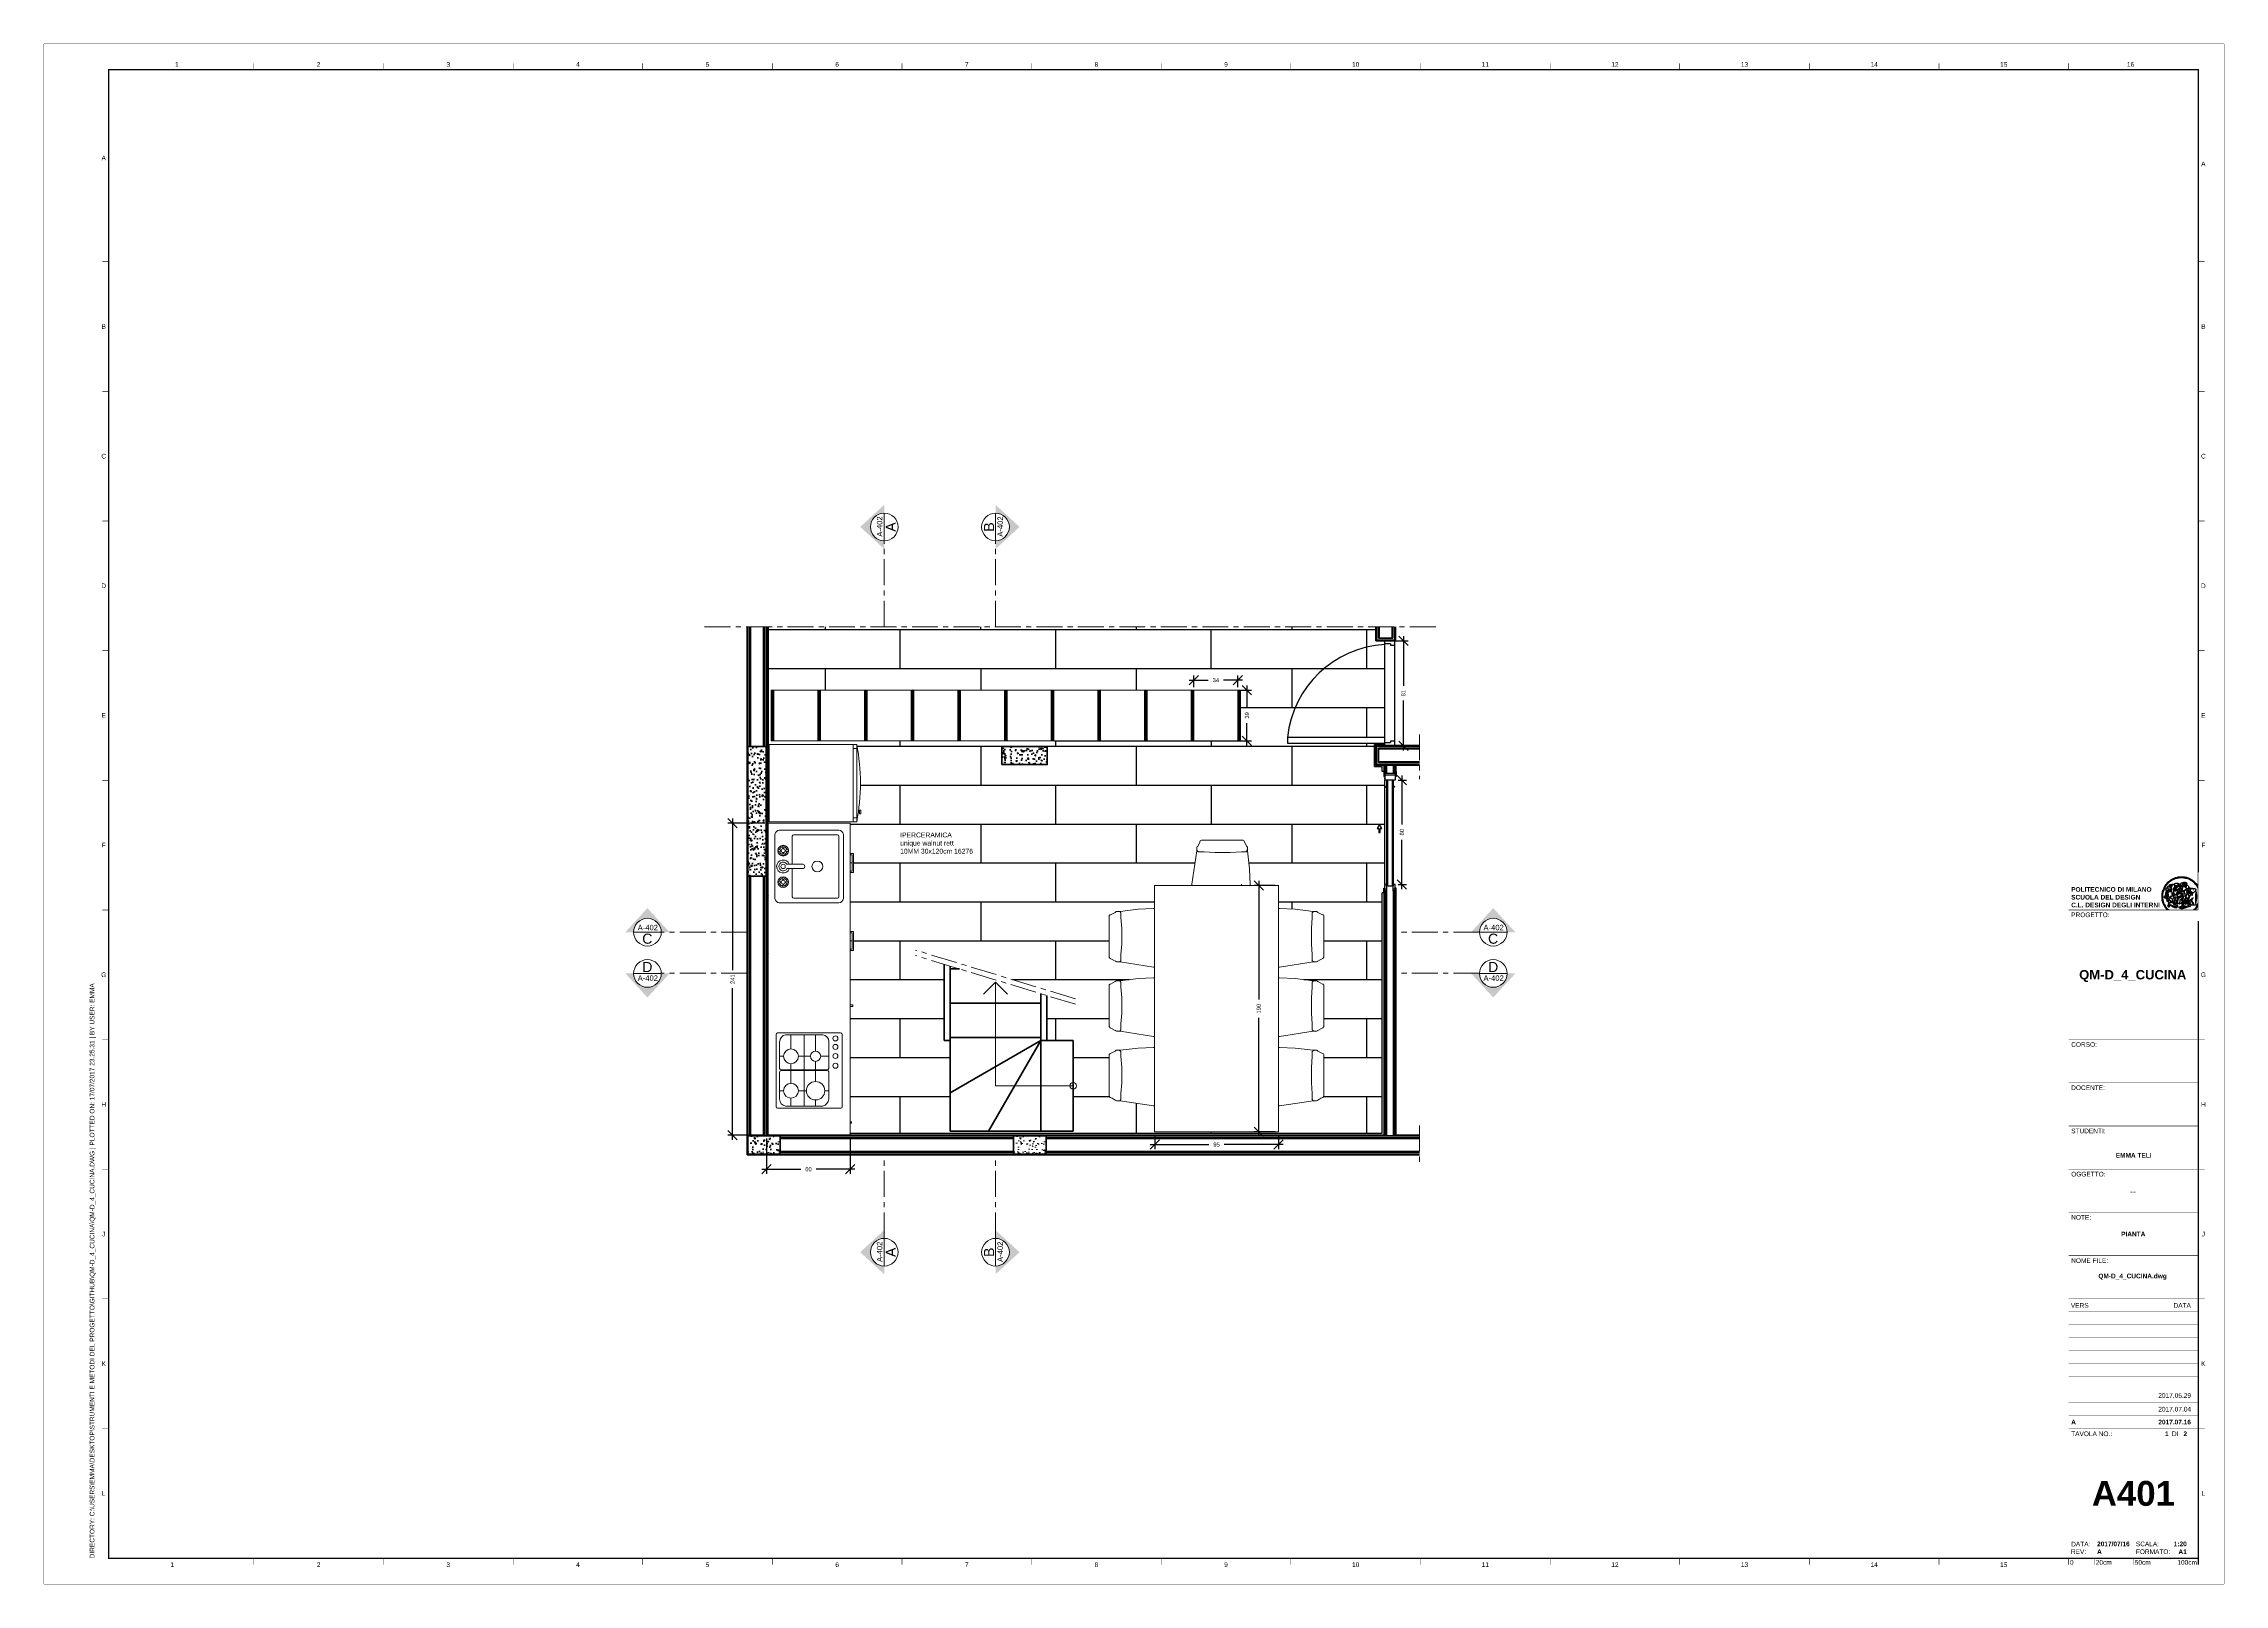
# Paper-space layout 'A000' of a CAD drawing. Header units: millimetres. Extents: x 0 to 841, y 0 to 594.
# The model-space entities are those that its viewports show. They can reach past a viewport. Long polylines and large blocks are cut down to what shows.
import ezdxf
from ezdxf.enums import TextEntityAlignment as Align

# ---------------------------------------------------------------- set-up
doc = ezdxf.new("R2010")
doc.units = ezdxf.units.MM
doc.set_wipeout_variables(frame=1)
doc.linetypes.add('CENTERX2', pattern=[4, 2.5, -0.5, 0.5, -0.5])
doc.linetypes.add('HIDDEN', pattern=[0.375, 0.25, -0.125])
doc.layers.get('DEFPOINTS').update_dxf_attribs({"color": 2})
for name, color, linetype, lineweight in [('A-ANNO-DIMS', 3, 'Continuous', 15), ('A-ANNO-SYMB', 3, 'Continuous', 15), ('A-ANNO-TRATTEGGIO', 253, 'Continuous', 18), ('A-DOOR-FULL', 5, 'Continuous', 25), ('A-FLOR-LEVL', 5, 'Continuous', 35), ('A-FLOR-OVHD', 3, 'HIDDEN', 18), ('A-FURN', 251, 'Continuous', 18), ('A-GLAZ-FULL', 5, 'Continuous', 25), ('A-LINE-GRPH', 1, 'CENTERX2', 13), ('A-WALL-FULL', 4, 'Continuous', 35)]:
    doc.layers.add(name, color=color, linetype=linetype, lineweight=lineweight)
for name, color, linetype in [('ARREDI SEZIONATI', 2, 'Continuous'), ('FINESTRE', 5, 'Continuous'), ('G-ANNO-LOGO', 3, 'Continuous'), ('G-ANNO-NPLT', 210, 'Continuous'), ('G-ANNO-TEXT', 3, 'Continuous'), ('G-ANNO-TTLB', 3, 'Continuous'), ('www.archweb.it - blocchi dwg', 2, 'Continuous')]:
    doc.layers.add(name, color=color, linetype=linetype)
doc.layers.get('www.archweb.it - blocchi dwg').off()
doc.styles.add('ARIAL', font='arial.ttf')
doc.styles.add('ARIAL-BOLD', font='')
doc.styles.add('E-ARIAL', font='arial.ttf')
doc.styles.get("Standard").update_dxf_attribs({"font": 'arial.ttf'})
doc.styles.add('underline', font='arial.ttf')
doc.styles.get('ARIAL-BOLD').set_extended_font_data('Arial', bold=True)
doc.dimstyles.new('TICK_36', dxfattribs={"dimtxt": 1.6, "dimasz": 3.6, "dimexe": 1.8, "dimexo": 1.2, "dimgap": 1.8, "dimtad": 0, "dimdec": 0, "dimzin": 0, "dimdsep": 46, "dimtxsty": 'ARIAL', "dimblk": 'OBLIQUE', "dimcen": 1.8, "dimdle": 1.8, "dimclrd": 256, "dimclrt": 256, "dimadec": 0, "dimazin": 0, "dimtfac": 1, "dimtdec": 0, "dimtmove": 1, "dimatfit": 3, "dimldrblk": 'OPEN90', "dimfxl": 1, "dimtfill": 1, "dimtolj": 1, "dimtzin": 0, "dimarcsym": 0})
pattern_1 = [(50, (4294.8245, 57124.0275), (9.1092334, -0.796954), [0.9525, -10.4775]), (355, (4294.8245, 57124.0275), (-1.762141, 9.552832), [0.762, -8.382]), (100.451, (4295.584, 57123.961), (7.347125, 8.755834), [0.8095, -8.9045]), (46.1842, (4294.825, 57126.568), (13.553952, -2.102116), [1.42875, -15.71625]), (96.6356, (4295.954, 57126.392), (11.870212, 12.371278), [1.21425, -13.35675]), (351.184, (4294.825, 57126.568), (11.87023, 12.371256), [1.143, -12.573]), (21, (4296.0945, 57125.9325), (7.580744, -5.113276), [0.9525, -10.4775]), (326, (4296.0945, 57125.9325), (3.090101, 9.209398), [0.762, -8.382]), (71.4514, (4296.726, 57125.506), (10.6708245, 4.096143), [0.8095, -8.9045]), (37.5, (4294.8245, 57124.0275), (0.1544302, 4.227752), [0, -8.2804, 0, -8.509, 0, -8.41375]), (7.5, (4294.8245, 57124.0275), (3.3409831, 5.0090287), [0, -4.8514, 0, -8.0899, 0, -3.20675]), (327.5, (4291.9924, 57124.0275), (6.7795298, -0.2864372), [0, -3.175, 0, -9.906, 0, -13.1445]), (317.5, (4290.7224, 57124.0275), (7.406459, 1.2713246), [0, -4.1275, 0, -6.5786, 0, -9.3345])]
pattern_2 = [(50, (4294.4245, 57124.0275), (9.1092334, -0.796954), [0.9525, -10.4775]), (355, (4294.4245, 57124.0275), (-1.762141, 9.552832), [0.762, -8.382]), (100.451, (4295.184, 57123.961), (7.347125, 8.755834), [0.8095, -8.9045]), (46.1842, (4294.425, 57126.568), (13.553952, -2.102116), [1.42875, -15.71625]), (96.6356, (4295.554, 57126.392), (11.870212, 12.371278), [1.21425, -13.35675]), (351.184, (4294.425, 57126.568), (11.87023, 12.371256), [1.143, -12.573]), (21, (4295.6945, 57125.9325), (7.580744, -5.113276), [0.9525, -10.4775]), (326, (4295.6945, 57125.9325), (3.090101, 9.209398), [0.762, -8.382]), (71.4514, (4296.326, 57125.506), (10.6708245, 4.096143), [0.8095, -8.9045]), (37.5, (4294.4245, 57124.0275), (0.1544302, 4.227752), [0, -8.2804, 0, -8.509, 0, -8.41375]), (7.5, (4294.4245, 57124.0275), (3.3409831, 5.0090287), [0, -4.8514, 0, -8.0899, 0, -3.20675]), (327.5, (4291.5924, 57124.0275), (6.7795298, -0.2864372), [0, -3.175, 0, -9.906, 0, -13.1445]), (317.5, (4290.3224, 57124.0275), (7.406459, 1.2713246), [0, -4.1275, 0, -6.5786, 0, -9.3345])]
pattern_3 = [(50, (5194.8245, 57123.0275), (9.1092334, -0.796954), [0.9525, -10.4775]), (355, (5194.8245, 57123.0275), (-1.762141, 9.552832), [0.762, -8.382]), (100.451, (5195.584, 57122.961), (7.347125, 8.755834), [0.8095, -8.9045]), (46.1842, (5194.825, 57125.568), (13.553952, -2.102116), [1.42875, -15.71625]), (96.6356, (5195.954, 57125.392), (11.870212, 12.371278), [1.21425, -13.35675]), (351.184, (5194.825, 57125.568), (11.87023, 12.371256), [1.143, -12.573]), (21, (5196.0945, 57124.9325), (7.580744, -5.113276), [0.9525, -10.4775]), (326, (5196.0945, 57124.9325), (3.090101, 9.209398), [0.762, -8.382]), (71.4514, (5196.726, 57124.506), (10.6708245, 4.096143), [0.8095, -8.9045]), (37.5, (5194.8245, 57123.0275), (0.1544302, 4.227752), [0, -8.2804, 0, -8.509, 0, -8.41375]), (7.5, (5194.8245, 57123.0275), (3.3409831, 5.0090287), [0, -4.8514, 0, -8.0899, 0, -3.20675]), (327.5, (5191.9924, 57123.0275), (6.7795298, -0.2864372), [0, -3.175, 0, -9.906, 0, -13.1445]), (317.5, (5190.7224, 57123.0275), (7.406459, 1.2713246), [0, -4.1275, 0, -6.5786, 0, -9.3345])]

# ---------------------------------------------------------------- blocks, each defined once
blk = doc.blocks.new('A1_GRID_LAYOUT')
at = {"layer": 'G-ANNO-NPLT', "const_width": 0.18}
for points in [[(841, 594), (0, 594)], [(0, 0), (0, 594)], [(841, 0), (841, 594)], [(841, 0), (0, 0)]]:
    blk.add_lwpolyline(points, dxfattribs=at)
at = {"layer": 'G-ANNO-TTLB', "const_width": 0.5, "flags": 128}
blk.add_lwpolyline([(25, 584), (25, 10), (831, 10), (831, 584)], close=True, dxfattribs=at)
at = {"layer": 'G-ANNO-TTLB', "const_width": 0.18, "flags": 128}
for points in [[(81, 586.5), (81, 584)], [(131, 586.5), (131, 584)], [(181, 586.5), (181, 584)], [(231, 586.5), (231, 584)], [(281, 586.5), (281, 584)], [(331, 586.5), (331, 584)], [(381, 586.5), (381, 584)], [(431, 586.5), (431, 584)], [(481, 586.5), (481, 584)], [(531, 586.5), (531, 584)], [(581, 586.5), (581, 584)], [(631, 586.5), (631, 584)], [(681, 586.5), (681, 584)], [(731, 586.5), (731, 584)], [(781, 586.5), (781, 584)], [(0, 578.5), (0, 576)], [(25, 510), (22.5, 510)], [(833.5, 510), (831, 510)], [(25, 460), (22.5, 460)], [(833.5, 460), (831, 460)], [(25, 410), (22.5, 410)], [(833.5, 410), (831, 410)], [(25, 360), (22.5, 360)], [(833.5, 360), (831, 360)], [(25, 310), (22.5, 310)], [(833.5, 310), (831, 310)], [(25, 260), (22.5, 260)], [(833.5, 260), (831, 260)], [(25, 210), (22.5, 210)], [(833.5, 210), (831, 210)], [(25, 160), (22.5, 160)], [(833.5, 160), (831, 160)], [(25, 110), (22.5, 110)], [(833.5, 110), (831, 110)], [(833.5, 110), (831, 110)], [(25, 60), (22.5, 60)], [(833.5, 60), (831, 60)], [(833.5, 60), (831, 60)], [(81, 10), (81, 7.5)], [(131, 10), (131, 7.5)], [(181, 10), (181, 7.5)], [(231, 10), (231, 7.5)], [(281, 10), (281, 7.5)], [(331, 10), (331, 7.5)], [(381, 10), (381, 7.5)], [(431, 10), (431, 7.5)], [(481, 10), (481, 7.5)], [(531, 10), (531, 7.5)], [(581, 10), (581, 7.5)], [(631, 10), (631, 7.5)], [(681, 10), (681, 7.5)], [(731, 10), (731, 7.5)], [(781, 10), (781, 7.5)]]:
    blk.add_lwpolyline(points, dxfattribs=at)
at = {"layer": 'G-ANNO-TTLB', "const_width": 0.18}
blk.add_lwpolyline([(716.5, 10), (776.5, 10)], dxfattribs=at)
at = {"layer": 'G-ANNO-TEXT', "style": 'ARIAL'}
for s, p in [('1', (51.35, 586.07)), ('2', (106, 586.07)), ('3', (156, 586.07)), ('4', (206, 586.07)), ('5', (256, 586.07)), ('6', (306, 586.07)), ('7', (356, 586.07)), ('8', (406, 586.07)), ('9', (456, 586.07)), ('10', (506, 586.07)), ('11', (556, 586.07)), ('12', (606, 586.07)), ('13', (656, 586.07)), ('14', (706, 586.07)), ('15', (756, 586.07)), ('16', (804.89, 586.07)), ('A', (23.09, 549.98)), ('A', (832.98, 547.71)), ('B', (23.09, 485)), ('B', (832.98, 485)), ('C', (23.09, 435)), ('C', (832.98, 435)), ('D', (23.09, 385)), ('D', (832.98, 385)), ('E', (23.09, 335)), ('E', (832.98, 335)), ('F', (23.09, 285)), ('F', (832.98, 285)), ('G', (23.09, 235)), ('G', (832.98, 235)), ('H', (23.09, 185)), ('H', (832.98, 185)), ('J', (23.09, 135)), ('J', (832.98, 135)), ('K', (23.09, 85)), ('K', (832.98, 85)), ('L', (23.09, 35)), ('L', (832.98, 35)), ('2', (106, 7.51)), ('3', (156, 7.51)), ('6', (306, 7.51)), ('8', (406, 7.51)), ('9', (456, 7.51)), ('10', (506, 7.51)), ('12', (606, 7.51)), ('13', (656, 7.51)), ('1', (49.49, 7.51)), ('4', (206, 7.51)), ('5', (256, 7.51)), ('7', (356, 7.51)), ('11', (556, 7.51)), ('14', (706, 7.51)), ('15', (756, 7.51))]:
    blk.add_text(s, height=1.8, dxfattribs=at).set_placement(p, align=Align.MIDDLE_CENTER)
at = {"layer": 'G-ANNO-TEXT', "insert": (17.7, 9.95), "char_height": 1.8, "attachment_point": 1, "rotation": 90, "style": 'ARIAL'}
blk.add_mtext_dynamic_manual_height_columns('DIRECTORY: C:\\\\USERS\\\\EMMA\\\\DESKTOP\\\\STRUMENTI E METODI DEL PROGETTO\\\\GITHUB\\\\QM-D_4_CUCINA\\\\QM-D_4_CUCINA.DWG | PLOTTED ON: 17/07/2017 23.25.31 | BY USER: EMMA', width=412.209, gutter_width=9, heights=[0], dxfattribs=at)
blk = doc.blocks.new('*U36')
at = {"layer": 'G-ANNO-TTLB', "const_width": 0.18}
for points in [[(0, -2.5), (0, 0)], [(10, 0), (10, -2.5)], [(25, 0), (25, -2.5)]]:
    blk.add_lwpolyline(points, dxfattribs=at)
at = {"layer": 'G-ANNO-TTLB'}
blk.add_lwpolyline([(50, 0, 0.48, 0.48, 0), (50, -2.5, 0.48, 0.48, 0)], format="xyseb", dxfattribs=at)
at = {"layer": 'G-ANNO-TEXT', "style": 'E-ARIAL'}
blk.add_text('0', height=1.8, dxfattribs=at).set_placement((1.2, -0.7), align=Align.TOP_CENTER)
for s, p in [('20cm', (10.5, -2.5)), ('50cm', (25.5, -2.5))]:
    blk.add_text(s, height=1.8, dxfattribs=at).set_placement(p)
blk.add_text('100cm', height=1.8, dxfattribs=at).set_placement((49.5, -2.5), align=Align.RIGHT)
blk = doc.blocks.new('logoPolimi')
for p, q in [((-2.37, 0.12), (-2.16, 0.11)), ((-2.37, 0.01), (-2.16, 0.01)), ((-2.36, 0.23), (-2.15, 0.21)), ((-2.35, 0.34), (-2.14, 0.31)), ((-2.33, 0.45), (-2.12, 0.41)), ((-2.3, 0.55), (-2.1, 0.51)), ((-2.28, 0.66), (-2.07, 0.6)), ((-2.24, 0.77), (-2.04, 0.7)), ((-2.2, 0.87), (-2.01, 0.79)), ((-2.16, 0.97), (-1.97, 0.89)), ((-2.11, 1.07), (-1.93, 0.98)), ((-2.06, 1.17), (-1.88, 1.07)), ((-2.01, 1.26), (-1.83, 1.15)), ((-1.94, 1.36), (-1.77, 1.24)), ((-1.88, 1.45), (-1.71, 1.32)), ((-1.84, 0.03), (-1.82, 0.35)), ((-1.81, 1.53), (-1.65, 1.4)), ((-1.74, 1.61), (-1.58, 1.47)), ((-1.73, 0.59), (-1.73, 0.59)), ((-1.73, 0.59), (-1.73, 0.59)), ((-1.66, 1.69), (-1.51, 1.54)), ((-1.65, 0.57), (-1.65, 0.57)), ((-1.59, 1.12), (-1.59, 1.12)), ((-1.58, 1.77), (-1.44, 1.61)), ((-1.51, 0.55), (-1.51, 0.55)), ((-1.51, 0.55), (-1.51, 0.55)), ((-1.49, 1.84), (-1.36, 1.68)), ((-1.41, 1.91), (-1.28, 1.74)), ((-1.32, 1.97), (-1.2, 1.8)), ((-1.31, 0.79), (-1.21, 0.75)), ((-1.21, 0.75), (-1.31, 0.79)), ((-1.21, 0.75), (-1.31, 0.79)), ((-1.22, 2.03), (-1.11, 1.85)), ((-1.21, 0.75), (-1.21, 0.75)), ((-1.21, 0.75), (-1.21, 0.75)), ((-1.19, 0.76), (-1.19, 0.76)), ((-1.19, 0.76), (-1.19, 0.76)), ((-1.17, 0.99), (-1.18, 0.99)), ((-1.18, 0.99), (-1.17, 0.99)), ((-1.16, 0.57), (-1.16, 0.57)), ((-1.16, 0.57), (-1.16, 0.57)), ((-1.13, 2.09), (-1.03, 1.9)), ((-1.1, 0.01), (-0.99, 0.06)), ((-0.99, 0.06), (-1.1, 0.01)), ((-0.99, 0.06), (-1.1, 0.01)), ((-1.03, 2.14), (-0.94, 1.95)), ((-0.99, 0.06), (-0.99, 0.06)), ((-0.99, 0.06), (-0.99, 0.06)), ((-0.97, 0.79), (-0.98, 0.79)), ((-0.89, 0.84), (-0.97, 0.79)), ((-0.97, 0.79), (-0.89, 0.84)), ((-0.96, 1.41), (-0.96, 1.41)), ((-0.96, 1.41), (-0.96, 1.41)), ((-0.93, 2.18), (-0.84, 1.99)), ((-0.89, 0.84), (-0.82, 0.87)), ((-0.82, 0.87), (-0.89, 0.84)), ((-0.89, 0.84), (-0.82, 0.87)), ((-0.88, 0.83), (-0.89, 0.84)), ((-0.85, 1.39), (-0.85, 1.39)), ((-0.85, 1.39), (-0.85, 1.39)), ((-0.84, 0.14), (-0.84, 0.14)), ((-0.83, 2.22), (-0.75, 2.03)), ((-0.77, 1.08), (-0.78, 1.08)), ((-0.78, 1.08), (-0.77, 1.08)), ((-0.61, 1.12), (-0.77, 1.08)), ((-0.77, 1.08), (-0.61, 1.12)), ((-0.77, 1.08), (-0.61, 1.12)), ((-0.75, 1.3), (-0.76, 1.29)), ((-0.76, 1.29), (-0.75, 1.3)), ((-0.72, 2.26), (-0.66, 2.06)), ((-0.65, 0.99), (-0.7, 0.96)), ((-0.69, 0.18), (-0.68, 0.18)), ((-0.66, 0.93), (-0.66, 0.93)), ((-0.66, 0.93), (-0.64, 0.93)), ((-0.66, 0.93), (-0.66, 0.93)), ((-0.66, 0.93), (-0.66, 0.93)), ((-0.63, 1.01), (-0.63, 1.01)), ((-0.63, 1.01), (-0.62, 1.01)), ((-0.63, 0.66), (-0.63, 0.66)), ((-0.61, 2.29), (-0.56, 2.09)), ((-0.6, 1.12), (-0.61, 1.12)), ((-0.61, 1.12), (-0.6, 1.12)), ((-0.61, 1.12), (-0.6, 1.12)), ((-0.61, 0.86), (-0.57, 0.85)), ((-0.57, 0.85), (-0.61, 0.86)), ((-0.61, 0.86), (-0.57, 0.85)), ((-0.53, 1.08), (-0.6, 1.12)), ((-0.6, 1.12), (-0.6, 1.11)), ((-0.6, 1.12), (-0.53, 1.08)), ((-0.57, 0.8), (-0.59, 0.8)), ((-0.57, 0.85), (-0.53, 0.84)), ((-0.57, 0.85), (-0.57, 0.85)), ((-0.57, 0.85), (-0.57, 0.85)), ((-0.57, 0.85), (-0.53, 0.84)), ((-0.56, 0.29), (-0.49, 0.48)), ((-0.56, 0.14), (-0.56, 0.29)), ((-0.5, 0.11), (-0.56, 0.14)), ((-0.53, 0.84), (-0.51, 0.84)), ((-0.53, 0.84), (-0.51, 0.84)), ((-0.53, 0.84), (-0.53, 0.84)), ((-0.51, 2.32), (-0.46, 2.11)), ((-0.51, 0.11), (-0.51, 0.11)), ((-0.51, 0.11), (-0.51, 0.11)), ((-0.34, 0.33), (-0.5, 0.11)), ((-0.49, 0.48), (-0.41, 0.55)), ((-0.42, 0.8), (-0.47, 0.79)), ((-0.42, 0.8), (-0.47, 0.79)), ((-0.47, 0.79), (-0.45, 0.76)), ((-0.47, 0.79), (-0.45, 0.76)), ((-0.45, 1.14), (-0.42, 1.11)), ((-0.42, 1.26), (-0.36, 1.22)), ((-0.41, 0.55), (-0.34, 0.49)), ((-0.4, 2.34), (-0.36, 2.13)), ((-0.4, 1.37), (-0.38, 1.38)), ((-0.39, 1.37), (-0.4, 1.37)), ((-0.35, 1.33), (-0.4, 1.37)), ((-0.39, 1.24), (-0.4, 1.23)), ((-0.38, 1.14), (-0.38, 1.14)), ((-0.34, 0.49), (-0.09, 0.48)), ((-0.16, 0.32), (-0.34, 0.33)), ((-0.14, 0.32), (-0.31, 0.34)), ((-0.29, 2.35), (-0.26, 2.14)), ((-0.28, 1.3), (-0.29, 1.3)), ((-0.28, 1.3), (-0.28, 1.3)), ((-0.18, 2.36), (-0.16, 2.15)), ((-0.16, 1.24), (-0.16, 1.25)), ((-0.16, 1.25), (-0.16, 1.25)), ((-0.16, 0.49), (-0.14, 0.64)), ((-0.06, 0.27), (-0.16, 0.32)), ((-0.1, 0.88), (-0.09, 0.87)), ((-0.08, 1.37), (-0.08, 1.38)), ((-0.08, 1.23), (-0.05, 1.21)), ((-0.05, 1.21), (-0.08, 1.23)), ((-0.08, 1.23), (-0.05, 1.21)), ((-0.07, 2.37), (-0.06, 2.16)), ((-0.03, 0.26), (-0.06, 0.27)), ((-0.05, 1.21), (-0.04, 1.21)), ((-0.04, 1.21), (-0.05, 1.21)), ((-0.04, 1.21), (-0.04, 1.21)), ((-0.04, 1.21), (-0.04, 1.21)), ((-0.04, 0.48), (-0.03, 0.26)), ((0.03, 1.15), (0.03, 1.15)), ((0.03, 0.66), (0.03, 0.67)), ((0.04, 2.37), (0.04, 2.16)), ((0.07, 0.58), (0.07, 0.57)), ((0.1, 1.18), (0.1, 1.18)), ((0.1, 0.84), (0.1, 0.84)), ((0.13, 1.32), (0.17, 1.19)), ((0.15, 2.36), (0.14, 2.16)), ((0.14, 0.71), (0.34, 0.65)), ((0.31, 0.56), (0.17, 0.63)), ((0.26, 2.36), (0.24, 2.15)), ((0.27, 1.61), (0.27, 1.61)), ((0.27, 1.61), (0.27, 1.61)), ((0.27, 1.61), (0.27, 1.61)), ((0.29, 1.29), (0.29, 1.29)), ((0.29, 1.29), (0.29, 1.29)), ((0.29, 1.29), (0.29, 1.29)), ((0.29, 1.29), (0.29, 1.29)), ((0.33, 0.49), (0.34, 0.49)), ((0.33, 0.03), (0.35, 0.03)), ((0.33, 0.03), (0.35, 0.03)), ((0.37, 2.34), (0.34, 2.13)), ((0.34, 0.65), (0.34, 0.64)), ((0.35, 0.03), (0.57, 0.06)), ((0.35, 0.03), (0.57, 0.06)), ((0.35, 0.03), (0.35, 0.03)), ((0.35, 0.03), (0.35, 0.03)), ((0.38, 1.36), (0.37, 1.35)), ((0.38, 0.34), (0.37, 0.34)), ((0.38, 0.34), (0.38, 0.34)), ((0.43, 0.67), (0.39, 0.64)), ((0.48, 2.32), (0.44, 2.12)), ((0.49, 1.05), (0.51, 1.13)), ((0.51, 1.13), (0.49, 1.05)), ((0.49, 1.05), (0.51, 1.13)), ((0.51, 1.31), (0.5, 1.29)), ((0.51, 1.13), (0.52, 1.23)), ((0.52, 1.23), (0.51, 1.23)), ((0.51, 1.23), (0.52, 1.23)), ((0.52, 1.23), (0.51, 1.13)), ((0.51, 1.13), (0.52, 1.23)), ((0.52, 1.24), (0.6, 1.37)), ((0.52, 1.23), (0.6, 1.36)), ((0.6, 1.36), (0.52, 1.23)), ((0.52, 1.23), (0.52, 1.23)), ((0.52, 1.23), (0.52, 1.24)), ((0.52, 1.23), (0.52, 1.23)), ((0.55, 1.07), (0.53, 1.06)), ((0.53, 1.04), (0.53, 1.06)), ((0.53, 1.05), (0.53, 1.04)), ((0.59, 2.3), (0.54, 2.09)), ((0.54, 0.3), (0.63, 0.32)), ((0.54, -0.08), (0.61, 0.06)), ((0.61, 0.06), (0.54, -0.08)), ((0.54, -0.08), (0.61, 0.06)), ((0.56, 0.19), (0.59, 0.21)), ((0.57, 1.07), (0.57, 1.07)), ((0.57, 1.07), (0.57, 1.07)), ((0.57, 1.07), (0.57, 1.07)), ((0.57, 1.07), (0.57, 1.07)), ((0.57, 1.07), (0.57, 1.07)), ((0.57, 1.07), (0.57, 1.07)), ((0.57, 1.07), (0.57, 1.07)), ((0.58, 0.3), (0.59, 0.29)), ((0.59, 0.78), (0.59, 0.79)), ((0.59, 0.79), (0.59, 0.79)), ((0.59, 0.79), (0.59, 0.79)), ((0.59, 0.79), (0.59, 0.78)), ((0.61, 0.06), (0.6, 0.07)), ((0.6, 0.07), (0.61, 0.06)), ((0.61, 0.06), (0.61, 0.07)), ((0.62, 0.21), (0.65, 0.22)), ((0.69, 2.27), (0.63, 2.07)), ((0.64, 1.37), (0.65, 1.37)), ((0.69, 0.86), (0.68, 0.86)), ((0.68, 0.86), (0.69, 0.86)), ((0.68, 0.76), (0.68, 0.76)), ((0.8, 2.23), (0.73, 2.03)), ((0.76, 0.26), (0.76, 0.26)), ((0.9, 2.19), (0.82, 2)), ((0.82, 0.35), (0.84, 0.36)), ((0.82, 0.35), (0.82, 0.35)), ((0.84, 0.36), (0.84, 0.37)), ((0.85, 0.34), (1.05, 0.35)), ((1, 2.15), (0.91, 1.96)), ((0.93, 1.05), (0.93, 1.05)), ((0.93, 1.05), (0.93, 1.05)), ((0.93, 1.05), (0.93, 1.04)), ((0.93, 1.05), (0.93, 1.05)), ((0.97, 0.66), (0.96, 0.66)), ((1.01, 0.97), (0.98, 0.96)), ((1.1, 2.1), (1, 1.91)), ((1.2, 2.04), (1.09, 1.86)), ((1.17, 0.96), (1.17, 0.95)), ((1.17, 0.95), (1.17, 0.95)), ((1.29, 1.99), (1.18, 1.81)), ((1.38, 1.92), (1.26, 1.75)), ((1.34, 0.37), (1.26, 0.04)), ((1.27, 0.37), (1.27, 0.38)), ((1.28, 0.95), (1.28, 0.95)), ((1.47, 1.86), (1.34, 1.69)), ((1.37, 0.73), (1.46, 0.81)), ((1.41, 0.4), (1.41, 0.41)), ((1.56, 1.79), (1.42, 1.63)), ((1.64, 1.71), (1.49, 1.56)), ((1.49, 0.9), (1.57, 0.92)), ((1.72, 1.63), (1.56, 1.49)), ((1.67, 0.6), (1.57, 0.53)), ((1.79, 1.55), (1.63, 1.41)), ((1.86, 1.47), (1.7, 1.34)), ((1.93, 1.38), (1.76, 1.26)), ((1.99, 1.29), (1.81, 1.17)), ((2.05, 1.19), (1.87, 1.09)), ((2.1, 1.1), (1.92, 1)), ((2.15, 1), (1.96, 0.91)), ((2.19, 0.9), (2, 0.82)), ((2.23, 0.79), (2.04, 0.72)), ((2.27, 0.69), (2.07, 0.63)), ((2.3, 0.58), (2.09, 0.53)), ((2.32, 0.47), (2.12, 0.43)), ((2.34, 0.37), (2.13, 0.33)), ((2.36, 0.26), (2.15, 0.23)), ((2.37, 0.15), (2.16, 0.13)), ((2.37, 0.04), (2.16, 0.03)), ((-2.37, -0.1), (-2.16, -0.09)), ((-2.36, -0.21), (-2.15, -0.19)), ((-2.35, -0.32), (-2.14, -0.29)), ((-2.33, -0.43), (-2.12, -0.39)), ((-2.31, -0.54), (-2.1, -0.49)), ((-2.28, -0.65), (-2.08, -0.59)), ((-2.25, -0.75), (-2.05, -0.69)), ((-2.21, -0.86), (-2.02, -0.78)), ((-2.17, -0.96), (-1.98, -0.87)), ((-2.12, -1.06), (-1.93, -0.96)), ((-2.07, -1.16), (-1.89, -1.05)), ((-2.04, -0.15), (-1.97, -0.2)), ((-2.01, -1.25), (-1.84, -1.14)), ((-1.95, -1.34), (-1.78, -1.22)), ((-1.89, -1.43), (-1.72, -1.31)), ((-1.82, -1.52), (-1.66, -1.38)), ((-1.75, -1.6), (-1.59, -1.46)), ((-1.67, -1.68), (-1.52, -1.53)), ((-1.58, -0.12), (-1.6, -0.18)), ((-1.6, -0.18), (-1.58, -0.28)), ((-1.57, -0.54), (-1.59, -0.54)), ((-1.59, -0.54), (-1.59, -0.54)), ((-1.59, -1.76), (-1.45, -1.6)), ((-1.56, -0.32), (-1.56, -0.31)), ((-1.56, -0.31), (-1.56, -0.31)), ((-1.53, -0.65), (-1.53, -0.65)), ((-1.53, -0.65), (-1.53, -0.65)), ((-1.51, -1.83), (-1.37, -1.67)), ((-1.48, -0.86), (-1.48, -0.85)), ((-1.42, -0.37), (-1.42, -0.37)), ((-1.42, -1.9), (-1.29, -1.73)), ((-1.38, -0.46), (-1.38, -0.46)), ((-1.33, -1.96), (-1.21, -1.79)), ((-1.31, -0.24), (-1.31, -0.23)), ((-1.31, -0.23), (-1.31, -0.24)), ((-1.24, -2.02), (-1.13, -1.84)), ((-1.23, -0.19), (-1.23, -0.19)), ((-1.23, -0.19), (-1.23, -0.19)), ((-1.23, -0.19), (-1.23, -0.19)), ((-1.23, -0.19), (-1.23, -0.19)), ((-1.14, -2.08), (-1.04, -1.89)), ((-1.04, -2.13), (-0.95, -1.94)), ((-1.01, -0.39), (-1.02, -0.39)), ((-1.02, -0.39), (-1.01, -0.39)), ((-1.02, -0.7), (-1.02, -0.7)), ((-1.02, -0.7), (-1.02, -0.7)), ((-1.02, -0.7), (-1.02, -0.7)), ((-0.94, -2.18), (-0.86, -1.98)), ((-0.84, -2.22), (-0.77, -2.02)), ((-0.79, -0.51), (-0.83, -0.58)), ((-0.83, -0.58), (-0.79, -0.51)), ((-0.83, -0.58), (-0.79, -0.51)), ((-0.78, -1.05), (-0.83, -0.94)), ((-0.83, -0.94), (-0.78, -1.05)), ((-0.83, -0.94), (-0.83, -0.94)), ((-0.83, -0.94), (-0.78, -1.05)), ((-0.82, -1.23), (-0.82, -1.23)), ((-0.82, -1.23), (-0.77, -1.23)), ((-0.77, -1.23), (-0.82, -1.23)), ((-0.82, -1.23), (-0.82, -1.23)), ((-0.77, -1.23), (-0.82, -1.23)), ((-0.75, -0.96), (-0.8, -0.89)), ((-0.8, -0.89), (-0.79, -0.92)), ((-0.79, -0.92), (-0.8, -0.89)), ((-0.8, -0.89), (-0.75, -0.96)), ((-0.79, -0.92), (-0.8, -0.89)), ((-0.8, -0.89), (-0.8, -0.89)), ((-0.8, -0.89), (-0.75, -0.96)), ((-0.79, -0.92), (-0.78, -0.95)), ((-0.78, -0.95), (-0.79, -0.92)), ((-0.78, -0.95), (-0.79, -0.92)), ((-0.77, -0.49), (-0.78, -0.48)), ((-0.78, -0.48), (-0.77, -0.49)), ((-0.78, -0.95), (-0.76, -1)), ((-0.76, -1), (-0.78, -0.95)), ((-0.76, -1), (-0.78, -0.95)), ((-0.71, -0.89), (-0.75, -0.87)), ((-0.75, -0.87), (-0.71, -0.89)), ((-0.75, -0.87), (-0.71, -0.89)), ((-0.72, -1.01), (-0.75, -0.96)), ((-0.75, -0.96), (-0.72, -1.01)), ((-0.75, -0.96), (-0.72, -1.01)), ((-0.74, -2.25), (-0.67, -2.05)), ((-0.64, -0.93), (-0.71, -0.89)), ((-0.71, -0.89), (-0.64, -0.93)), ((-0.71, -0.89), (-0.64, -0.93)), ((-0.66, -0.53), (-0.66, -0.53)), ((-0.66, -0.53), (-0.66, -0.53)), ((-0.66, -0.53), (-0.66, -0.53)), ((-0.63, -2.29), (-0.57, -2.08)), ((-0.52, -2.31), (-0.48, -2.11)), ((-0.39, -0.81), (-0.51, -0.69)), ((-0.51, -1.04), (-0.5, -1.04)), ((-0.48, -0.42), (-0.48, -0.42)), ((-0.48, -0.42), (-0.48, -0.42)), ((-0.48, -0.42), (-0.48, -0.42)), ((-0.42, -2.33), (-0.38, -2.13)), ((-0.41, -0.51), (-0.41, -0.51)), ((-0.38, -0.05), (-0.39, -0.12)), ((-0.39, -0.12), (-0.37, -0.1)), ((-0.35, -0.14), (-0.37, -0.08)), ((-0.37, -0.09), (-0.37, -0.09)), ((-0.33, -0.12), (-0.35, -0.14)), ((-0.32, -0.14), (-0.35, -0.14)), ((-0.35, -0.18), (-0.34, -0.22)), ((-0.34, -0.08), (-0.29, -0.16)), ((-0.34, -0.22), (-0.34, -0.22)), ((-0.27, -0.17), (-0.32, -0.14)), ((-0.31, -2.35), (-0.28, -2.14)), ((-0.25, -0.91), (-0.26, -0.9)), ((-0.26, -1.29), (0.1, -1.2)), ((0.1, -1.2), (-0.26, -1.29)), ((0.08, -1.4), (-0.26, -1.29)), ((-0.26, -1.29), (0.08, -1.4)), ((-0.26, -1.38), (-0.26, -1.29)), ((-0.26, -1.29), (-0.26, -1.29)), ((-0.26, -1.29), (-0.26, -1.38)), ((-0.26, -1.29), (0.08, -1.4)), ((-0.26, -1.29), (-0.26, -1.29)), ((0.08, -1.49), (-0.26, -1.38)), ((-0.26, -1.38), (0.09, -1.49)), ((-0.2, -2.36), (-0.18, -2.15)), ((-0.14, -0.15), (-0.16, -0.13)), ((-0.11, -0.04), (-0.12, -0.05)), ((-0.09, -2.37), (-0.08, -2.16)), ((-0.04, -0.41), (-0.01, -0.44)), ((-0.01, -0.44), (-0.04, -0.41)), ((-0.04, -0.41), (-0.01, -0.44)), ((0.03, -2.37), (0.02, -2.16)), ((0.07, -0.84), (0.07, -0.84)), ((0.07, -0.84), (0.07, -0.84)), ((0.1, -1.2), (0.08, -1.32)), ((0.08, -1.32), (0.13, -1.2)), ((0.08, -1.4), (0.72, -1.22)), ((0.72, -1.22), (0.08, -1.4)), ((0.08, -1.4), (0.72, -1.22)), ((0.72, -1.31), (0.08, -1.49)), ((0.08, -1.44), (0.08, -1.4)), ((0.08, -1.4), (0.08, -1.44)), ((0.08, -1.4), (0.08, -1.49)), ((0.08, -1.49), (0.08, -1.44)), ((0.08, -1.44), (0.08, -1.44)), ((0.08, -1.44), (0.08, -1.45)), ((0.08, -1.45), (0.08, -1.46)), ((0.08, -1.46), (0.08, -1.49)), ((0.1, -1.01), (0.09, -0.86)), ((0.1, -1.01), (0.09, -0.86)), ((0.09, -1.49), (0.72, -1.31)), ((0.1, -1.2), (0.12, -1.04)), ((0.12, -1.04), (0.1, -1.2)), ((0.13, -1.2), (0.1, -1.2)), ((0.1, -1.2), (0.13, -1.2)), ((0.13, -1.2), (0.1, -1.2)), ((0.1, -1.2), (0.1, -1.2)), ((0.11, -0.44), (0.11, -0.44)), ((0.11, -0.44), (0.11, -0.44)), ((0.12, -0.21), (0.12, -0.21)), ((0.12, -0.21), (0.12, -0.21)), ((0.12, -0.21), (0.12, -0.21)), ((0.12, -0.21), (0.12, -0.21)), ((0.12, -0.21), (0.12, -0.21)), ((0.12, -0.21), (0.12, -0.21)), ((0.12, -0.21), (0.12, -0.21)), ((0.12, -0.21), (0.12, -0.21)), ((0.12, -0.21), (0.12, -0.21)), ((0.12, -0.21), (0.12, -0.21)), ((0.12, -0.21), (0.12, -0.21)), ((0.12, -0.21), (0.12, -0.21)), ((0.12, -0.21), (0.12, -0.21)), ((0.12, -0.56), (0.14, -0.53)), ((0.14, -0.53), (0.12, -0.56)), ((0.12, -0.56), (0.14, -0.53)), ((0.12, -1.04), (0.12, -1.04)), ((0.12, -1.04), (0.12, -1.04)), ((0.12, -1.04), (0.12, -1.04)), ((0.14, -2.37), (0.12, -2.16)), ((0.21, -0.99), (0.13, -1.2)), ((0.13, -1.2), (0.21, -0.99)), ((0.36, -1.14), (0.13, -1.2)), ((0.13, -1.2), (0.26, -1.17)), ((0.14, -0.53), (0.16, -0.49)), ((0.16, -0.49), (0.14, -0.53)), ((0.14, -0.53), (0.16, -0.49)), ((0.16, -0.49), (0.16, -0.49)), ((0.16, -0.49), (0.16, -0.49)), ((0.28, -1.19), (0.21, -0.99)), ((0.21, -0.99), (0.31, -1.27)), ((0.25, -2.36), (0.22, -2.15)), ((0.24, -0.17), (0.24, -0.16)), ((0.24, -0.16), (0.24, -0.17)), ((0.25, -0.84), (0.25, -0.88)), ((0.25, -0.88), (0.25, -0.84)), ((0.25, -0.88), (0.25, -0.84)), ((0.25, -0.88), (0.29, -1.17)), ((0.26, -0.88), (0.25, -0.88)), ((0.31, -1.27), (0.25, -0.88)), ((0.26, -1.17), (0.28, -1.16)), ((0.28, -1.16), (0.36, -1.14)), ((0.29, -1.17), (0.28, -1.19)), ((0.35, -2.34), (0.32, -2.14)), ((0.36, -1.14), (0.72, -1.22)), ((0.72, -1.22), (0.36, -1.14)), ((0.46, -2.32), (0.42, -2.12)), ((0.49, -0.31), (0.49, -0.31)), ((0.49, -0.31), (0.49, -0.31)), ((0.5, -0.27), (0.5, -0.27)), ((0.51, -0.27), (0.51, -0.27)), ((0.57, -2.3), (0.52, -2.1)), ((0.68, -2.27), (0.62, -2.07)), ((0.78, -2.24), (0.71, -2.04)), ((0.72, -0.81), (0.75, -0.89)), ((0.72, -1.22), (0.72, -1.31)), ((0.72, -1.31), (0.72, -1.22)), ((0.74, -0.23), (0.74, -0.23)), ((0.74, -0.23), (0.75, -0.24)), ((0.75, -0.23), (0.75, -0.23)), ((0.89, -2.2), (0.81, -2)), ((0.86, -0.25), (0.82, -0.34)), ((0.87, -0.22), (0.86, -0.23)), ((0.87, -0.22), (0.86, -0.25)), ((0.99, -2.15), (0.9, -1.96)), ((0.96, -0.58), (0.96, -0.57)), ((1.09, -2.11), (0.99, -1.92)), ((1.05, -1.05), (1.04, -1.05)), ((1.19, -2.05), (1.08, -1.87)), ((1.28, -2), (1.17, -1.82)), ((1.37, -1.93), (1.25, -1.76)), ((1.31, -0.27), (1.3, -0.26)), ((1.3, -0.26), (1.3, -0.26)), ((1.3, -0.26), (1.3, -0.26)), ((1.3, -0.26), (1.31, -0.27)), ((1.3, -0.26), (1.3, -0.26)), ((1.46, -1.87), (1.33, -1.7)), ((1.54, -1.8), (1.41, -1.64)), ((1.63, -1.72), (1.48, -1.57)), ((1.71, -1.65), (1.55, -1.5)), ((1.78, -1.57), (1.62, -1.43)), ((1.85, -1.48), (1.69, -1.35)), ((1.92, -1.39), (1.75, -1.27)), ((1.98, -1.3), (1.81, -1.19)), ((2.04, -1.21), (1.86, -1.1)), ((2.09, -1.11), (1.91, -1.01)), ((2.14, -1.01), (1.95, -0.92)), ((2.19, -0.91), (1.99, -0.83)), ((2.23, -0.81), (2.03, -0.74)), ((2.26, -0.7), (2.06, -0.64)), ((2.29, -0.6), (2.09, -0.55)), ((2.32, -0.49), (2.11, -0.45)), ((2.34, -0.38), (2.13, -0.35)), ((2.35, -0.27), (2.15, -0.25)), ((2.37, -0.08), (2.16, -0.07)), ((2.36, -0.16), (2.16, -0.15))]:
    blk.add_line(p, q)
for points in [[(-1.9, 0.12), (-1.94, 0.02), (-2.05, -0.09), (-2.05, -0.09)], [(-1.86, 0.38), (-1.86, 0.38), (-1.87, 0.19), (-1.9, 0.12)], [(-1.76, 0.6), (-1.76, 0.6), (-1.84, 0.57), (-1.86, 0.38)], [(-1.86, -0.04), (-1.84, 0.02), (-1.84, 0.03), (-1.84, 0.03)], [(-1.82, 0.78), (-1.83, 0.8), (-1.85, 0.86), (-1.83, 0.88)], [(-1.82, 0.78), (-1.83, 0.8), (-1.85, 0.86), (-1.83, 0.88)], [(-1.83, 0.88), (-1.81, 0.9), (-1.76, 0.96), (-1.76, 0.96)], [(-1.83, 0.88), (-1.81, 0.9), (-1.76, 0.96), (-1.76, 0.96)], [(-1.76, 0.6), (-1.83, 0.7), (-1.78, 0.74), (-1.78, 0.74)], [(-1.78, 0.74), (-1.79, 0.74), (-1.83, 0.7), (-1.76, 0.6)], [(-1.78, 0.74), (-1.8, 0.76), (-1.81, 0.78), (-1.82, 0.78)], [(-1.78, 0.74), (-1.8, 0.76), (-1.81, 0.78), (-1.82, 0.78)], [(-1.82, 0.35), (-1.81, 0.5), (-1.73, 0.59), (-1.73, 0.59)], [(-1.82, -0.19), (-1.73, -0.07), (-1.75, 0.14), (-1.75, 0.3)], [(-1.75, 0.33), (-1.75, 0.17), (-1.73, -0.05), (-1.8, -0.17)], [(-1.78, 0.74), (-1.75, 0.72), (-1.72, 0.69), (-1.68, 0.7)], [(-1.68, 0.7), (-1.72, 0.69), (-1.75, 0.72), (-1.78, 0.74)], [(-1.68, 0.7), (-1.72, 0.69), (-1.75, 0.72), (-1.78, 0.74)], [(-1.78, 0.74), (-1.78, 0.74), (-1.78, 0.74), (-1.78, 0.74)], [(-1.76, 0.96), (-1.68, 1.1), (-1.59, 1.12), (-1.59, 1.12)], [(-1.76, 0.96), (-1.68, 1.1), (-1.6, 1.12), (-1.6, 1.12)], [(-1.73, 0.59), (-1.74, 0.59), (-1.75, 0.6), (-1.76, 0.6)], [(-1.73, 0.59), (-1.74, 0.59), (-1.75, 0.6), (-1.76, 0.6)], [(-1.75, 0.3), (-1.76, 0.47), (-1.65, 0.57), (-1.65, 0.57)], [(-1.65, 0.57), (-1.65, 0.57), (-1.76, 0.5), (-1.75, 0.33)], [(-1.65, 0.57), (-1.68, 0.58), (-1.7, 0.58), (-1.73, 0.59)], [(-1.65, 0.57), (-1.68, 0.58), (-1.7, 0.58), (-1.73, 0.59)], [(-1.5, 0.71), (-1.53, 0.74), (-1.61, 0.71), (-1.68, 0.7)], [(-1.68, 0.7), (-1.61, 0.71), (-1.53, 0.73), (-1.5, 0.71)], [(-1.5, 0.71), (-1.53, 0.73), (-1.61, 0.71), (-1.68, 0.7)], [(-1.51, 0.55), (-1.56, 0.56), (-1.61, 0.56), (-1.65, 0.57)], [(-1.65, 0.57), (-1.61, 0.56), (-1.56, 0.56), (-1.51, 0.55)], [(-1.51, 0.55), (-1.56, 0.56), (-1.61, 0.56), (-1.65, 0.57)], [(-1.59, 1.12), (-1.6, 1.06), (-1.61, 0.99), (-1.61, 0.97)], [(-1.61, 0.97), (-1.61, 0.99), (-1.6, 1.06), (-1.59, 1.12)], [(-1.61, 0.97), (-1.61, 0.99), (-1.6, 1.06), (-1.59, 1.12)], [(-1.61, 0.97), (-1.61, 0.95), (-1.56, 0.88), (-1.54, 0.87)], [(-1.54, 0.87), (-1.56, 0.88), (-1.61, 0.95), (-1.61, 0.97)], [(-1.54, 0.87), (-1.56, 0.88), (-1.61, 0.96), (-1.61, 0.97)], [(-1.59, 1.12), (-1.59, 1.13), (-1.59, 1.15), (-1.58, 1.16)], [(-1.59, 1.12), (-1.59, 1.13), (-1.59, 1.15), (-1.58, 1.16)], [(-1.58, 1.16), (-1.57, 1.21), (-1.52, 1.23), (-1.49, 1.25)], [(-1.58, 1.16), (-1.57, 1.21), (-1.52, 1.23), (-1.49, 1.25)], [(-1.58, 0.36), (-1.58, 0.48), (-1.51, 0.55), (-1.51, 0.55)], [(-1.51, 0.55), (-1.51, 0.55), (-1.58, 0.48), (-1.58, 0.36)], [(-1.51, 0.55), (-1.51, 0.55), (-1.58, 0.48), (-1.58, 0.36)], [(-1.55, 0.04), (-1.55, 0.08), (-1.58, 0.25), (-1.58, 0.36)], [(-1.58, 0.36), (-1.58, 0.25), (-1.55, 0.08), (-1.55, 0.04)], [(-1.58, 0.36), (-1.58, 0.25), (-1.55, 0.08), (-1.55, 0.04)], [(-1.58, -0.12), (-1.57, -0.06), (-1.55, 0.02), (-1.55, 0.04)], [(-1.55, 0.04), (-1.55, 0.02), (-1.57, -0.06), (-1.58, -0.12)], [(-1.55, 0.04), (-1.55, 0.02), (-1.56, -0.04), (-1.57, -0.1)], [(-1.54, 0.87), (-1.52, 0.85), (-1.47, 0.83), (-1.44, 0.83)], [(-1.44, 0.83), (-1.47, 0.83), (-1.52, 0.85), (-1.54, 0.87)], [(-1.45, 0.83), (-1.47, 0.83), (-1.52, 0.85), (-1.54, 0.87)], [(-1.51, 0.55), (-1.33, 0.54), (-1.16, 0.57), (-1.16, 0.57)], [(-1.16, 0.57), (-1.16, 0.57), (-1.33, 0.54), (-1.51, 0.55)], [(-1.16, 0.57), (-1.16, 0.57), (-1.33, 0.54), (-1.51, 0.55)], [(-1.5, 0.71), (-1.46, 0.68), (-1.4, 0.62), (-1.33, 0.66)], [(-1.33, 0.66), (-1.4, 0.62), (-1.46, 0.68), (-1.5, 0.71)], [(-1.33, 0.66), (-1.4, 0.62), (-1.46, 0.68), (-1.5, 0.71)], [(-1.49, 1.25), (-1.46, 1.26), (-1.42, 1.33), (-1.39, 1.36)], [(-1.49, 1.25), (-1.46, 1.27), (-1.43, 1.34), (-1.39, 1.36)], [(-1.31, 0.79), (-1.33, 0.79), (-1.42, 0.83), (-1.45, 0.83)], [(-1.44, 0.83), (-1.42, 0.83), (-1.33, 0.79), (-1.31, 0.79)], [(-1.31, 0.79), (-1.33, 0.79), (-1.42, 0.83), (-1.44, 0.83)], [(-1.35, 1.1), (-1.4, 1.17), (-1.36, 1.23), (-1.29, 1.31)], [(-1.29, 1.31), (-1.36, 1.23), (-1.4, 1.17), (-1.35, 1.1)], [(-1.35, 1.1), (-1.4, 1.17), (-1.36, 1.23), (-1.29, 1.31)], [(-1.39, 1.36), (-1.35, 1.38), (-1.26, 1.4), (-1.19, 1.41)], [(-1.39, 1.36), (-1.35, 1.38), (-1.26, 1.4), (-1.19, 1.41)], [(-1.18, 0.99), (-1.24, 0.97), (-1.3, 1.03), (-1.35, 1.1)], [(-1.35, 1.1), (-1.3, 1.03), (-1.24, 0.97), (-1.18, 0.99)], [(-1.18, 1), (-1.24, 0.97), (-1.3, 1.03), (-1.35, 1.1)], [(-1.33, 0.66), (-1.28, 0.7), (-1.23, 0.73), (-1.21, 0.75)], [(-1.21, 0.75), (-1.23, 0.73), (-1.28, 0.7), (-1.33, 0.66)], [(-1.21, 0.75), (-1.23, 0.73), (-1.28, 0.7), (-1.33, 0.66)], [(-1.29, 1.31), (-1.22, 1.39), (-1.01, 1.41), (-0.96, 1.41)], [(-0.96, 1.41), (-1.01, 1.41), (-1.22, 1.39), (-1.29, 1.31)], [(-1.29, 1.31), (-1.22, 1.39), (-1.01, 1.41), (-0.96, 1.41)], [(-1.24, -0.02), (-1.21, -0.01), (-1.1, 0.01), (-1.1, 0.01)], [(-1.1, 0.01), (-1.1, 0.01), (-1.21, -0.01), (-1.24, -0.02)], [(-1.1, 0.01), (-1.1, 0.01), (-1.21, -0.01), (-1.24, -0.02)], [(-1.21, 0.75), (-1.2, 0.75), (-1.19, 0.76), (-1.19, 0.76)], [(-1.19, 0.76), (-1.19, 0.76), (-1.2, 0.75), (-1.21, 0.75)], [(-1.19, 0.76), (-1.19, 0.76), (-1.2, 0.76), (-1.21, 0.75)], [(-1.19, 1.41), (-1.11, 1.43), (-0.97, 1.41), (-0.97, 1.41)], [(-1.19, 1.41), (-1.12, 1.43), (-0.98, 1.41), (-0.98, 1.41)], [(-1.19, 0.76), (-1.19, 0.77), (-1.18, 0.78), (-1.18, 0.79)], [(-1.18, 0.79), (-1.18, 0.78), (-1.19, 0.77), (-1.19, 0.76)], [(-1.19, 0.76), (-1.19, 0.77), (-1.19, 0.78), (-1.18, 0.79)], [(-1.18, 0.68), (-1.18, 0.68), (-1.19, 0.71), (-1.19, 0.76)], [(-1.19, 0.76), (-1.19, 0.71), (-1.18, 0.68), (-1.18, 0.68)], [(-1.18, 0.68), (-1.18, 0.68), (-1.19, 0.71), (-1.19, 0.76)], [(-1.18, 0.97), (-1.18, 0.97), (-1.18, 0.98), (-1.17, 0.99)], [(-1.17, 0.99), (-1.18, 0.98), (-1.18, 0.97), (-1.18, 0.97)], [(-1.18, 0.97), (-1.18, 0.97), (-1.18, 0.98), (-1.17, 0.99)], [(-1.18, 0.79), (-1.17, 0.86), (-1.18, 0.95), (-1.18, 0.97)], [(-1.18, 0.97), (-1.18, 0.95), (-1.17, 0.86), (-1.18, 0.79)], [(-1.18, 0.79), (-1.17, 0.86), (-1.18, 0.95), (-1.18, 0.97)], [(-1.16, 0.57), (-1.17, 0.6), (-1.18, 0.64), (-1.18, 0.68)], [(-1.18, 0.68), (-1.18, 0.64), (-1.17, 0.6), (-1.16, 0.57)], [(-1.16, 0.57), (-1.17, 0.6), (-1.18, 0.64), (-1.18, 0.68)], [(-1.17, 0.99), (-1.17, 1.03), (-1.16, 1.09), (-1.14, 1.13)], [(-1.09, 0.42), (-1.1, 0.44), (-1.14, 0.48), (-1.16, 0.57)], [(-1.16, 0.57), (-1.14, 0.48), (-1.1, 0.44), (-1.09, 0.42)], [(-1.09, 0.42), (-1.1, 0.44), (-1.14, 0.48), (-1.16, 0.57)], [(-1.14, 1.13), (-1.12, 1.18), (-1.05, 1.31), (-1.05, 1.31)], [(-1.12, 0.46), (-1.12, 0.46), (-1.13, 0.38), (-1.11, 0.26)], [(-1.11, 0.26), (-1.08, 0.14), (-1.05, 0.03), (-1.05, 0.03)], [(-1.02, 0.32), (-1.02, 0.32), (-1.08, 0.4), (-1.09, 0.42)], [(-1.09, 0.42), (-1.08, 0.4), (-1.02, 0.32), (-1.02, 0.32)], [(-1.02, 0.32), (-1.02, 0.32), (-1.08, 0.4), (-1.09, 0.42)], [(-0.98, 0.2), (-0.98, 0.21), (-1.02, 0.32), (-1.02, 0.32)], [(-1.02, 0.32), (-1.02, 0.32), (-0.98, 0.21), (-0.98, 0.2)], [(-0.98, 0.2), (-0.98, 0.21), (-1.02, 0.32), (-1.02, 0.32)], [(-1.01, 0.12), (-1, 0.16), (-0.98, 0.19), (-0.98, 0.2)], [(-0.98, 0.2), (-0.98, 0.19), (-1, 0.16), (-1.01, 0.12)], [(-1.01, 0.12), (-1, 0.16), (-0.98, 0.19), (-0.98, 0.2)], [(-0.99, 0.06), (-1, 0.07), (-1.01, 0.1), (-1.01, 0.12)], [(-1.01, 0.12), (-1.01, 0.1), (-1, 0.07), (-0.99, 0.06)], [(-0.99, 0.06), (-1, 0.07), (-1.01, 0.1), (-1.01, 0.12)], [(-0.99, 0.06), (-0.99, 0.06), (-0.99, 0.06), (-0.98, 0.05)], [(-0.98, 0.05), (-0.99, 0.06), (-0.99, 0.06), (-0.99, 0.06)], [(-0.99, 0.05), (-0.99, 0.06), (-0.99, 0.06), (-0.99, 0.06)], [(-0.95, 0.02), (-0.96, 0.03), (-0.97, 0.04), (-0.99, 0.05)], [(-0.98, 1.41), (-0.98, 1.41), (-0.97, 1.41), (-0.96, 1.41)], [(-0.98, 0.81), (-0.94, 0.85), (-0.92, 0.93), (-0.91, 0.97)], [(-0.91, 0.97), (-0.92, 0.93), (-0.94, 0.85), (-0.98, 0.81)], [(-0.91, 0.97), (-0.92, 0.93), (-0.94, 0.85), (-0.98, 0.81)], [(-0.98, 0.79), (-0.98, 0.81), (-0.98, 0.81), (-0.98, 0.81)], [(-0.98, 0.81), (-0.98, 0.81), (-0.98, 0.81), (-0.98, 0.79)], [(-0.98, 0.81), (-0.98, 0.81), (-0.98, 0.81), (-0.98, 0.79)], [(-0.98, 0.79), (-0.98, 0.79), (-0.98, 0.78), (-0.97, 0.77)], [(-0.98, 0.79), (-0.98, 0.79), (-0.98, 0.78), (-0.97, 0.77)], [(-0.98, 0.05), (-0.97, 0.04), (-0.96, 0.03), (-0.95, 0.02)], [(-0.95, 0.02), (-0.96, 0.03), (-0.97, 0.04), (-0.98, 0.05)], [(-0.97, 1.41), (-0.97, 1.41), (-0.97, 1.41), (-0.96, 1.41)], [(-0.97, 0.77), (-0.96, 0.74), (-0.91, 0.64), (-0.91, 0.57)], [(-0.97, 0.77), (-0.96, 0.74), (-0.91, 0.64), (-0.91, 0.57)], [(-0.96, 1.41), (-0.94, 1.41), (-0.9, 1.41), (-0.85, 1.39)], [(-0.96, 1.41), (-0.94, 1.41), (-0.9, 1.41), (-0.85, 1.39)], [(-0.95, 0.02), (-0.94, 0.01), (-0.92, 0.01), (-0.9, 0.01)], [(-0.9, 0.01), (-0.92, 0.01), (-0.94, 0.01), (-0.95, 0.02)], [(-0.91, 0.01), (-0.92, 0.01), (-0.94, 0.01), (-0.95, 0.02)], [(-0.91, 0.97), (-0.89, 1), (-0.87, 1.01), (-0.84, 1.02)], [(-0.84, 1.02), (-0.87, 1.01), (-0.89, 1), (-0.91, 0.97)], [(-0.84, 1.02), (-0.87, 1.01), (-0.89, 1.01), (-0.91, 0.97)], [(-0.91, 0.57), (-0.91, 0.5), (-0.9, 0.43), (-0.88, 0.37)], [(-0.91, 0.57), (-0.91, 0.5), (-0.9, 0.43), (-0.88, 0.37)], [(-0.87, 0.03), (-0.87, 0.03), (-0.89, 0.01), (-0.91, 0.01)], [(-0.9, 0.01), (-0.89, 0.01), (-0.87, 0.03), (-0.87, 0.03)], [(-0.87, 0.03), (-0.87, 0.03), (-0.89, 0.01), (-0.9, 0.01)], [(-0.88, 0.84), (-0.88, 0.84), (-0.89, 0.79), (-0.88, 0.77)], [(-0.88, 0.77), (-0.89, 0.79), (-0.88, 0.83), (-0.88, 0.83)], [(-0.74, 0.66), (-0.85, 0.67), (-0.88, 0.77), (-0.88, 0.77)], [(-0.88, 0.77), (-0.88, 0.77), (-0.85, 0.67), (-0.74, 0.66)], [(-0.88, 0.37), (-0.86, 0.32), (-0.83, 0.25), (-0.82, 0.25)], [(-0.88, 0.37), (-0.86, 0.32), (-0.83, 0.25), (-0.82, 0.25)], [(-0.87, 0.03), (-0.86, 0.03), (-0.86, 0.05), (-0.86, 0.06)], [(-0.86, 0.06), (-0.86, 0.05), (-0.86, 0.03), (-0.87, 0.03)], [(-0.86, 0.06), (-0.86, 0.05), (-0.86, 0.03), (-0.87, 0.03)], [(-0.85, 1.39), (-0.86, 1.42), (-0.8, 1.45), (-0.8, 1.46)], [(-0.85, 1.39), (-0.86, 1.42), (-0.83, 1.44), (-0.82, 1.45)], [(-0.86, 0.06), (-0.86, 0.07), (-0.86, 0.1), (-0.85, 0.11)], [(-0.85, 0.11), (-0.86, 0.1), (-0.86, 0.07), (-0.86, 0.06)], [(-0.85, 0.11), (-0.86, 0.1), (-0.86, 0.07), (-0.86, 0.06)], [(-0.81, 1.36), (-0.83, 1.37), (-0.84, 1.38), (-0.85, 1.39)], [(-0.85, 1.39), (-0.84, 1.38), (-0.83, 1.37), (-0.81, 1.36)], [(-0.85, 1.39), (-0.84, 1.38), (-0.83, 1.37), (-0.81, 1.36)], [(-0.85, 0.11), (-0.85, 0.12), (-0.84, 0.14), (-0.84, 0.14)], [(-0.84, 0.14), (-0.84, 0.14), (-0.85, 0.12), (-0.85, 0.11)], [(-0.84, 0.14), (-0.84, 0.14), (-0.85, 0.12), (-0.85, 0.11)], [(-0.84, 1.02), (-0.83, 1.03), (-0.81, 1.05), (-0.78, 1.08)], [(-0.78, 1.08), (-0.81, 1.05), (-0.83, 1.03), (-0.84, 1.02)], [(-0.78, 1.08), (-0.81, 1.05), (-0.83, 1.03), (-0.84, 1.02)], [(-0.84, 0.14), (-0.83, 0.15), (-0.81, 0.16), (-0.81, 0.16)], [(-0.81, 0.16), (-0.81, 0.16), (-0.83, 0.15), (-0.84, 0.14)], [(-0.81, 0.16), (-0.81, 0.16), (-0.84, 0.15), (-0.84, 0.14)], [(-0.84, 0.15), (-0.84, 0.15), (-0.84, 0.15), (-0.84, 0.14)], [(-0.84, 0.14), (-0.84, 0.14), (-0.84, 0.14), (-0.84, 0.14)], [(-0.84, 0.14), (-0.84, 0.14), (-0.84, 0.14), (-0.84, 0.14)], [(-0.84, 0.14), (-0.84, 0.14), (-0.84, 0.14), (-0.84, 0.14)], [(-0.82, 1.45), (-0.82, 1.45), (-0.8, 1.45), (-0.8, 1.45)], [(-0.82, 0.87), (-0.82, 0.87), (-0.72, 0.91), (-0.66, 0.93)], [(-0.66, 0.93), (-0.72, 0.91), (-0.82, 0.87), (-0.82, 0.87)], [(-0.82, 0.87), (-0.82, 0.87), (-0.72, 0.91), (-0.66, 0.93)], [(-0.82, 0.25), (-0.8, 0.25), (-0.77, 0.24), (-0.77, 0.23)], [(-0.82, 0.25), (-0.8, 0.25), (-0.78, 0.24), (-0.77, 0.23)], [(-0.76, 1.29), (-0.77, 1.32), (-0.79, 1.34), (-0.81, 1.36)], [(-0.81, 1.36), (-0.79, 1.34), (-0.77, 1.32), (-0.76, 1.29)], [(-0.81, 1.36), (-0.79, 1.34), (-0.77, 1.32), (-0.76, 1.3)], [(-0.81, 0.16), (-0.8, 0.17), (-0.8, 0.17), (-0.79, 0.18)], [(-0.79, 0.18), (-0.8, 0.17), (-0.8, 0.17), (-0.81, 0.16)], [(-0.79, 0.18), (-0.8, 0.17), (-0.8, 0.17), (-0.81, 0.16)], [(-0.8, 1.46), (-0.8, 1.49), (-0.69, 1.51), (-0.69, 1.51)], [(-0.8, 1.46), (-0.8, 1.49), (-0.75, 1.49), (-0.75, 1.49)], [(-0.8, 1.45), (-0.8, 1.45), (-0.8, 1.46), (-0.8, 1.46)], [(-0.79, 0.18), (-0.78, 0.18), (-0.77, 0.16), (-0.77, 0.16)], [(-0.77, 0.16), (-0.77, 0.16), (-0.78, 0.18), (-0.79, 0.18)], [(-0.77, 0.16), (-0.77, 0.16), (-0.78, 0.18), (-0.79, 0.18)], [(-0.78, 1.08), (-0.77, 1.1), (-0.76, 1.13), (-0.75, 1.16)], [(-0.75, 1.16), (-0.76, 1.13), (-0.77, 1.1), (-0.78, 1.08)], [(-0.75, 1.16), (-0.76, 1.13), (-0.77, 1.1), (-0.78, 1.08)], [(-0.77, 0.23), (-0.76, 0.22), (-0.72, 0.2), (-0.71, 0.2)], [(-0.77, 0.23), (-0.76, 0.22), (-0.72, 0.2), (-0.71, 0.2)], [(-0.77, 0.16), (-0.77, 0.16), (-0.74, 0.16), (-0.7, 0.17)], [(-0.7, 0.17), (-0.74, 0.16), (-0.77, 0.16), (-0.77, 0.16)], [(-0.7, 0.17), (-0.74, 0.16), (-0.77, 0.16), (-0.77, 0.16)], [(-0.76, 1.3), (-0.74, 1.25), (-0.73, 1.2), (-0.75, 1.16)], [(-0.75, 1.16), (-0.73, 1.2), (-0.74, 1.25), (-0.76, 1.29)], [(-0.76, 1.29), (-0.74, 1.25), (-0.73, 1.2), (-0.75, 1.16)], [(-0.75, 1.49), (-0.75, 1.52), (-0.69, 1.51), (-0.69, 1.51)], [(-0.7, 1.26), (-0.7, 1.28), (-0.73, 1.28), (-0.75, 1.3)], [(-0.75, 1.3), (-0.73, 1.28), (-0.7, 1.28), (-0.7, 1.26)], [(-0.71, 1.24), (-0.72, 1.25), (-0.73, 1.27), (-0.75, 1.28)], [(-0.63, 0.66), (-0.63, 0.66), (-0.73, 0.66), (-0.74, 0.66)], [(-0.74, 0.66), (-0.73, 0.66), (-0.63, 0.66), (-0.63, 0.66)], [(-0.65, 1.23), (-0.67, 1.24), (-0.71, 1.23), (-0.71, 1.24)], [(-0.71, 0.2), (-0.7, 0.2), (-0.69, 0.19), (-0.69, 0.18)], [(-0.71, 0.2), (-0.7, 0.2), (-0.69, 0.19), (-0.69, 0.18)], [(-0.65, 1.23), (-0.67, 1.24), (-0.7, 1.25), (-0.7, 1.26)], [(-0.7, 1.26), (-0.7, 1.25), (-0.67, 1.24), (-0.65, 1.23)], [(-0.7, 0.17), (-0.69, 0.17), (-0.68, 0.18), (-0.69, 0.18)], [(-0.69, 0.18), (-0.68, 0.18), (-0.69, 0.17), (-0.7, 0.17)], [(-0.69, 0.18), (-0.68, 0.18), (-0.69, 0.17), (-0.7, 0.17)], [(-0.69, 1.51), (-0.69, 1.59), (-0.51, 1.55), (-0.51, 1.55)], [(-0.69, 1.51), (-0.66, 1.55), (-0.66, 1.55), (-0.66, 1.55)], [(-0.66, 0.67), (-0.69, 0.69), (-0.68, 0.72), (-0.68, 0.76)], [(-0.68, 0.76), (-0.68, 0.72), (-0.69, 0.69), (-0.66, 0.67)], [(-0.66, 0.68), (-0.69, 0.69), (-0.68, 0.72), (-0.68, 0.76)], [(-0.68, 0.76), (-0.68, 0.79), (-0.67, 0.82), (-0.66, 0.83)], [(-0.66, 0.83), (-0.67, 0.82), (-0.68, 0.79), (-0.68, 0.76)], [(-0.68, 0.76), (-0.68, 0.79), (-0.67, 0.82), (-0.66, 0.83)], [(-0.68, 0.18), (-0.68, 0.18), (-0.56, 0.15), (-0.51, 0.11)], [(-0.68, 0.18), (-0.68, 0.18), (-0.56, 0.15), (-0.51, 0.11)], [(-0.66, 1.55), (-0.63, 1.57), (-0.51, 1.55), (-0.51, 1.55)], [(-0.62, 0.95), (-0.63, 0.95), (-0.64, 0.94), (-0.66, 0.93)], [(-0.66, 0.93), (-0.64, 0.94), (-0.63, 0.95), (-0.62, 0.95)], [(-0.66, 0.83), (-0.65, 0.85), (-0.61, 0.86), (-0.61, 0.86)], [(-0.61, 0.86), (-0.61, 0.86), (-0.65, 0.84), (-0.66, 0.83)], [(-0.66, 0.83), (-0.65, 0.84), (-0.61, 0.86), (-0.61, 0.86)], [(-0.63, 0.66), (-0.64, 0.67), (-0.65, 0.67), (-0.66, 0.68)], [(-0.63, 0.66), (-0.64, 0.67), (-0.65, 0.67), (-0.66, 0.67)], [(-0.66, 0.67), (-0.65, 0.67), (-0.64, 0.67), (-0.63, 0.66)], [(-0.59, 1.24), (-0.6, 1.23), (-0.63, 1.22), (-0.65, 1.23)], [(-0.65, 1.23), (-0.63, 1.22), (-0.6, 1.23), (-0.59, 1.24)], [(-0.56, 1.24), (-0.56, 1.24), (-0.63, 1.22), (-0.65, 1.23)], [(-0.63, 1.01), (-0.63, 1.01), (-0.64, 1), (-0.65, 0.99)], [(-0.64, 0.93), (-0.64, 0.93), (-0.58, 0.88), (-0.57, 0.85)], [(-0.64, 0.93), (-0.64, 0.93), (-0.58, 0.88), (-0.57, 0.85)], [(-0.6, 1.11), (-0.6, 1.11), (-0.59, 1.05), (-0.63, 1.01)], [(-0.6, 1.11), (-0.6, 1.11), (-0.59, 1.05), (-0.63, 1.01)], [(-0.5, 0.65), (-0.55, 0.61), (-0.6, 0.64), (-0.63, 0.66)], [(-0.5, 0.65), (-0.55, 0.61), (-0.6, 0.64), (-0.63, 0.66)], [(-0.62, 1.01), (-0.62, 1.01), (-0.62, 0.97), (-0.62, 0.95)], [(-0.62, 0.95), (-0.62, 0.97), (-0.62, 1.01), (-0.62, 1.01)], [(-0.56, 1.24), (-0.56, 1.24), (-0.57, 1.25), (-0.59, 1.24)], [(-0.59, 1.24), (-0.57, 1.25), (-0.56, 1.24), (-0.56, 1.24)], [(-0.41, 0.55), (-0.41, 0.55), (-0.59, 0.44), (-0.56, 0.15)], [(-0.52, 0.81), (-0.53, 0.8), (-0.56, 0.79), (-0.57, 0.8)], [(-0.57, 0.01), (-0.57, 0.01), (-0.38, -0.06), (-0.35, -0.15)], [(-0.49, 1.27), (-0.5, 1.26), (-0.53, 1.24), (-0.56, 1.24)], [(-0.52, 1.26), (-0.53, 1.26), (-0.54, 1.22), (-0.56, 1.24)], [(-0.56, 1.24), (-0.54, 1.22), (-0.53, 1.26), (-0.52, 1.26)], [(-0.47, 1.06), (-0.49, 1.06), (-0.53, 1.08), (-0.53, 1.08)], [(-0.53, 1.08), (-0.53, 1.08), (-0.49, 1.06), (-0.47, 1.06)], [(-0.53, 0.84), (-0.53, 0.84), (-0.52, 0.81), (-0.52, 0.81)], [(-0.49, 1.27), (-0.5, 1.26), (-0.51, 1.26), (-0.52, 1.26)], [(-0.52, 1.26), (-0.51, 1.26), (-0.5, 1.26), (-0.49, 1.27)], [(-0.51, 0.12), (-0.51, 0.12), (-0.52, 0.19), (-0.49, 0.21)], [(-0.51, 0.19), (-0.51, 0.18), (-0.52, 0.15), (-0.51, 0.14)], [(-0.51, 1.55), (-0.43, 1.57), (-0.43, 1.53), (-0.43, 1.53)], [(-0.51, 1.55), (-0.43, 1.57), (-0.35, 1.51), (-0.35, 1.51)], [(-0.51, 0.84), (-0.51, 0.84), (-0.46, 0.83), (-0.45, 0.83)], [(-0.51, 0.84), (-0.51, 0.84), (-0.46, 0.83), (-0.45, 0.83)], [(-0.42, 0.27), (-0.43, 0.27), (-0.5, 0.2), (-0.51, 0.19)], [(-0.51, 0.14), (-0.51, 0.13), (-0.47, 0.05), (-0.47, 0.04)], [(-0.51, 0.11), (-0.51, 0.11), (-0.51, 0.11), (-0.51, 0.11)], [(-0.51, 0.11), (-0.51, 0.11), (-0.47, 0.1), (-0.46, 0.04)], [(-0.51, 0.11), (-0.51, 0.11), (-0.51, 0.11), (-0.51, 0.11)], [(-0.51, 0.11), (-0.5, 0.11), (-0.5, 0.1), (-0.49, 0.1)], [(-0.47, 0.71), (-0.46, 0.66), (-0.5, 0.65), (-0.5, 0.65)], [(-0.47, 0.71), (-0.46, 0.66), (-0.5, 0.65), (-0.5, 0.65)], [(-0.44, 1.3), (-0.45, 1.3), (-0.47, 1.28), (-0.49, 1.27)], [(-0.49, 1.27), (-0.47, 1.28), (-0.45, 1.3), (-0.44, 1.3)], [(-0.44, 1.3), (-0.45, 1.3), (-0.47, 1.28), (-0.49, 1.27)], [(-0.49, 0.21), (-0.48, 0.21), (-0.47, 0.22), (-0.47, 0.23)], [(-0.49, 0.21), (-0.49, 0.21), (-0.49, 0.21), (-0.49, 0.21)], [(-0.37, -0.09), (-0.37, -0.07), (-0.49, 0.1), (-0.49, 0.1)], [(-0.46, 1.08), (-0.46, 1.07), (-0.46, 1.06), (-0.47, 1.06)], [(-0.47, 1.06), (-0.46, 1.06), (-0.46, 1.07), (-0.46, 1.08)], [(-0.45, 0.76), (-0.44, 0.74), (-0.47, 0.71), (-0.47, 0.71)], [(-0.45, 0.76), (-0.44, 0.74), (-0.47, 0.71), (-0.47, 0.71)], [(-0.47, 0.23), (-0.46, 0.24), (-0.44, 0.27), (-0.42, 0.27)], [(-0.47, 0.04), (-0.47, 0.03), (-0.44, 0.02), (-0.44, 0.01)], [(-0.44, 1.1), (-0.45, 1.1), (-0.46, 1.08), (-0.46, 1.08)], [(-0.46, 1.08), (-0.46, 1.09), (-0.45, 1.1), (-0.44, 1.1)], [(-0.46, 0.04), (-0.46, 0.03), (-0.45, 0.03), (-0.44, 0.02)], [(-0.45, 0.83), (-0.44, 0.83), (-0.39, 0.82), (-0.39, 0.82)], [(-0.45, 0.83), (-0.44, 0.83), (-0.39, 0.82), (-0.39, 0.82)], [(-0.36, 0.68), (-0.36, 0.66), (-0.45, 0.58), (-0.41, 0.55)], [(-0.41, 0.55), (-0.45, 0.58), (-0.4, 0.62), (-0.39, 0.62)], [(-0.41, 1.32), (-0.42, 1.3), (-0.43, 1.3), (-0.44, 1.3)], [(-0.44, 1.3), (-0.43, 1.3), (-0.42, 1.3), (-0.41, 1.32)], [(-0.41, 1.32), (-0.42, 1.3), (-0.43, 1.3), (-0.44, 1.3)], [(-0.42, 1.11), (-0.42, 1.11), (-0.44, 1.1), (-0.44, 1.1)], [(-0.44, 1.1), (-0.44, 1.1), (-0.42, 1.11), (-0.42, 1.11)], [(-0.44, 0.02), (-0.43, 0.01), (-0.44, 0.01), (-0.43, 0)], [(-0.44, 0.01), (-0.43, 0), (-0.43, -0.02), (-0.38, -0.05)], [(-0.43, 1.53), (-0.37, 1.53), (-0.35, 1.5), (-0.35, 1.5)], [(-0.4, 1.12), (-0.4, 1.11), (-0.42, 1.11), (-0.42, 1.11)], [(-0.42, 1.11), (-0.42, 1.11), (-0.4, 1.11), (-0.4, 1.12)], [(-0.39, 0.82), (-0.39, 0.81), (-0.42, 0.8), (-0.42, 0.8)], [(-0.39, 0.82), (-0.39, 0.81), (-0.42, 0.8), (-0.42, 0.8)], [(-0.35, 0.32), (-0.36, 0.31), (-0.41, 0.28), (-0.42, 0.27)], [(-0.42, 0.27), (-0.41, 0.27), (-0.39, 0.28), (-0.38, 0.3)], [(-0.4, 1.37), (-0.4, 1.37), (-0.39, 1.33), (-0.41, 1.32)], [(-0.41, 1.32), (-0.39, 1.33), (-0.4, 1.37), (-0.4, 1.37)], [(-0.4, 1.37), (-0.4, 1.37), (-0.39, 1.33), (-0.41, 1.32)], [(-0.34, 0.49), (-0.35, 0.51), (-0.36, 0.52), (-0.41, 0.55)], [(-0.41, 0.55), (-0.36, 0.52), (-0.35, 0.51), (-0.34, 0.49)], [(-0.38, 1.14), (-0.38, 1.14), (-0.39, 1.12), (-0.4, 1.12)], [(-0.4, 1.12), (-0.39, 1.12), (-0.38, 1.14), (-0.38, 1.14)], [(-0.37, 1.36), (-0.38, 1.36), (-0.38, 1.35), (-0.39, 1.37)], [(-0.39, 0.63), (-0.39, 0.64), (-0.38, 0.65), (-0.36, 0.67)], [(-0.39, 0.62), (-0.38, 0.63), (-0.39, 0.63), (-0.39, 0.63)], [(-0.38, 1.38), (-0.38, 1.38), (-0.38, 1.36), (-0.36, 1.36)], [(-0.38, 1.14), (-0.38, 1.14), (-0.35, 1.11), (-0.35, 1.15)], [(-0.35, 1.14), (-0.35, 1.11), (-0.38, 1.14), (-0.38, 1.14)], [(-0.38, 0.3), (-0.37, 0.31), (-0.34, 0.35), (-0.3, 0.34)], [(-0.35, 1.34), (-0.37, 1.35), (-0.37, 1.36), (-0.37, 1.36)], [(-0.36, 1.36), (-0.36, 1.36), (-0.37, 1.35), (-0.35, 1.34)], [(-0.36, 0.67), (-0.34, 0.68), (-0.35, 0.68), (-0.35, 0.73)], [(-0.35, 0.73), (-0.36, 0.68), (-0.35, 0.69), (-0.36, 0.68)], [(-0.35, 1.5), (-0.33, 1.52), (-0.31, 1.5), (-0.31, 1.5)], [(-0.35, 1.51), (-0.28, 1.52), (-0.25, 1.44), (-0.25, 1.44)], [(-0.28, 1.3), (-0.31, 1.32), (-0.34, 1.34), (-0.35, 1.34)], [(-0.35, 1.34), (-0.34, 1.34), (-0.31, 1.32), (-0.28, 1.3)], [(-0.28, 1.31), (-0.31, 1.32), (-0.31, 1.31), (-0.35, 1.33)], [(-0.3, 1.28), (-0.3, 1.26), (-0.34, 1.18), (-0.35, 1.14)], [(-0.35, 1.15), (-0.34, 1.18), (-0.3, 1.26), (-0.3, 1.28)], [(-0.3, 0.9), (-0.3, 0.9), (-0.34, 0.77), (-0.35, 0.73)], [(-0.35, 0.73), (-0.34, 0.78), (-0.32, 0.79), (-0.32, 0.79)], [(-0.31, 0.34), (-0.31, 0.34), (-0.34, 0.33), (-0.35, 0.32)], [(-0.25, 0.48), (-0.27, 0.49), (-0.33, 0.47), (-0.34, 0.49)], [(-0.34, 0.49), (-0.33, 0.47), (-0.21, 0.46), (-0.18, 0.47)], [(-0.32, 0.79), (-0.33, 0.84), (-0.31, 0.88), (-0.31, 0.88)], [(-0.31, 1.5), (-0.26, 1.48), (-0.25, 1.44), (-0.25, 1.44)], [(-0.31, 0.88), (-0.31, 0.91), (-0.26, 0.94), (-0.26, 0.94)], [(-0.29, 1.3), (-0.29, 1.3), (-0.29, 1.29), (-0.3, 1.28)], [(-0.3, 1.28), (-0.29, 1.29), (-0.29, 1.3), (-0.29, 1.3)], [(-0.3, 1.19), (-0.3, 1.2), (-0.26, 1.22), (-0.26, 1.22)], [(-0.3, 1.19), (-0.3, 1.2), (-0.26, 1.22), (-0.26, 1.22)], [(-0.25, 1.17), (-0.28, 1.17), (-0.29, 1.18), (-0.3, 1.19)], [(-0.25, 1.17), (-0.28, 1.17), (-0.29, 1.19), (-0.3, 1.19)], [(-0.26, 0.94), (-0.26, 0.94), (-0.29, 0.92), (-0.3, 0.9)], [(-0.3, 0.34), (-0.25, 0.33), (-0.15, 0.33), (-0.14, 0.32)], [(-0.25, 1.3), (-0.26, 1.3), (-0.27, 1.3), (-0.28, 1.31)], [(-0.25, 1.3), (-0.26, 1.3), (-0.27, 1.3), (-0.28, 1.3)], [(-0.26, 1.22), (-0.26, 1.22), (-0.22, 1.24), (-0.18, 1.24)], [(-0.26, 1.22), (-0.26, 1.22), (-0.22, 1.24), (-0.18, 1.24)], [(-0.26, 0.94), (-0.23, 1), (-0.18, 0.98), (-0.18, 0.98)], [(-0.18, 0.98), (-0.18, 0.98), (-0.23, 1), (-0.26, 0.94)], [(-0.25, 1.44), (-0.19, 1.42), (-0.22, 1.38), (-0.22, 1.38)], [(-0.25, 1.44), (-0.19, 1.42), (-0.21, 1.33), (-0.22, 1.33)], [(-0.22, 1.33), (-0.22, 1.32), (-0.22, 1.3), (-0.25, 1.3)], [(-0.22, 1.32), (-0.22, 1.32), (-0.22, 1.3), (-0.25, 1.3)], [(-0.22, 1.18), (-0.23, 1.17), (-0.23, 1.17), (-0.25, 1.17)], [(-0.22, 1.18), (-0.23, 1.17), (-0.23, 1.17), (-0.25, 1.17)], [(-0.18, 0.47), (-0.18, 0.47), (-0.23, 0.46), (-0.25, 0.48)], [(-0.22, 1.38), (-0.18, 1.35), (-0.21, 1.33), (-0.22, 1.32)], [(-0.21, 1.18), (-0.21, 1.19), (-0.22, 1.18), (-0.22, 1.18)], [(-0.21, 1.18), (-0.21, 1.18), (-0.22, 1.18), (-0.22, 1.18)], [(-0.22, 0.88), (-0.21, 0.91), (-0.19, 0.95), (-0.17, 0.96)], [(-0.17, 0.96), (-0.19, 0.95), (-0.21, 0.91), (-0.22, 0.88)], [(-0.22, 0.88), (-0.21, 0.91), (-0.19, 0.96), (-0.17, 0.96)], [(-0.19, 0.81), (-0.21, 0.83), (-0.22, 0.85), (-0.22, 0.88)], [(-0.22, 0.88), (-0.22, 0.85), (-0.21, 0.83), (-0.19, 0.81)], [(-0.19, 0.82), (-0.21, 0.83), (-0.22, 0.85), (-0.22, 0.88)], [(-0.13, 1.11), (-0.13, 1.11), (-0.2, 1.17), (-0.21, 1.18)], [(-0.13, 1.11), (-0.13, 1.11), (-0.2, 1.17), (-0.21, 1.18)], [(-0.16, 0), (-0.16, -0.01), (-0.17, -0.02), (-0.21, -0.04)], [(-0.17, 0.75), (-0.17, 0.77), (-0.18, 0.8), (-0.19, 0.82)], [(-0.17, 0.75), (-0.17, 0.77), (-0.18, 0.8), (-0.19, 0.81)], [(-0.19, 0.81), (-0.18, 0.8), (-0.17, 0.77), (-0.17, 0.75)], [(-0.19, -0.02), (-0.18, -0.02), (-0.16, -0.01), (-0.16, 0)], [(-0.18, 1.24), (-0.17, 1.24), (-0.17, 1.24), (-0.16, 1.25)], [(-0.18, 1.24), (-0.17, 1.24), (-0.17, 1.24), (-0.16, 1.24)], [(-0.18, 0.98), (-0.15, 0.99), (-0.13, 1), (-0.13, 1)], [(-0.13, 0.99), (-0.13, 0.99), (-0.15, 0.99), (-0.18, 0.98)], [(-0.18, 0.47), (-0.15, 0.48), (-0.14, 0.57), (-0.14, 0.57)], [(-0.15, 0.51), (-0.15, 0.49), (-0.18, 0.47), (-0.18, 0.47)], [(-0.17, 0.96), (-0.16, 0.96), (-0.13, 0.99), (-0.06, 0.97)], [(-0.06, 0.97), (-0.13, 0.99), (-0.16, 0.96), (-0.17, 0.96)], [(-0.17, 0.96), (-0.16, 0.97), (-0.13, 0.99), (-0.06, 0.97)], [(-0.15, 0.67), (-0.17, 0.7), (-0.17, 0.74), (-0.17, 0.75)], [(-0.17, 0.75), (-0.17, 0.74), (-0.17, 0.7), (-0.15, 0.67)], [(-0.15, 0.67), (-0.17, 0.7), (-0.17, 0.74), (-0.17, 0.75)], [(-0.17, -0.01), (-0.15, 0), (-0.08, 0.04), (-0.06, 0.05)], [(-0.16, 1.25), (-0.16, 1.25), (-0.16, 1.31), (-0.14, 1.33)], [(-0.16, 1.25), (-0.16, 1.25), (-0.16, 1.32), (-0.14, 1.33)], [(-0.16, 1.24), (-0.13, 1.25), (-0.11, 1.25), (-0.08, 1.23)], [(-0.08, 1.23), (-0.11, 1.25), (-0.13, 1.25), (-0.16, 1.24)], [(-0.16, 1.25), (-0.13, 1.25), (-0.11, 1.25), (-0.08, 1.23)], [(0.03, 0.66), (-0.09, 0.66), (-0.16, 0.69), (-0.16, 0.69)], [(-0.16, 0.49), (-0.16, 0.49), (0.03, 0.44), (0.07, 0.57)], [(0, 0.49), (-0.07, 0.47), (-0.16, 0.49), (-0.16, 0.49)], [(-0.16, 0), (-0.16, 0.01), (-0.14, 0.01), (-0.13, 0.01)], [(-0.13, 0.01), (-0.14, 0.01), (-0.16, 0.01), (-0.16, 0)], [(-0.14, 0.64), (-0.15, 0.65), (-0.15, 0.66), (-0.15, 0.67)], [(-0.15, 0.67), (-0.15, 0.66), (-0.15, 0.65), (-0.14, 0.64)], [(-0.14, 0.64), (-0.15, 0.65), (-0.15, 0.66), (-0.15, 0.67)], [(-0.14, 0.57), (-0.15, 0.56), (-0.15, 0.52), (-0.15, 0.51)], [(-0.14, 1.33), (-0.13, 1.34), (-0.1, 1.36), (-0.08, 1.37)], [(-0.14, 1.33), (-0.13, 1.34), (-0.1, 1.36), (-0.08, 1.37)], [(-0.14, 0.64), (-0.14, 0.61), (-0.13, 0.58), (-0.14, 0.57)], [(-0.14, 0.57), (-0.14, 0.59), (-0.14, 0.61), (-0.14, 0.64)], [(-0.06, 0.27), (-0.11, 0.27), (-0.14, 0.32), (-0.14, 0.32)], [(-0.14, 0.32), (-0.13, 0.31), (-0.07, 0.26), (-0.06, 0.26)], [(-0.04, 1.1), (-0.09, 1.08), (-0.13, 1.11), (-0.13, 1.11)], [(-0.04, 1.11), (-0.09, 1.08), (-0.13, 1.11), (-0.13, 1.11)], [(-0.06, 1.01), (-0.07, 1.01), (-0.13, 0.99), (-0.13, 0.99)], [(-0.13, 1), (-0.13, 1), (-0.11, 1), (-0.1, 1)], [(-0.13, 0.86), (-0.13, 0.86), (-0.1, 0.91), (-0.08, 0.89)], [(-0.13, 0.01), (-0.11, 0.02), (-0.07, 0.04), (-0.06, 0.05)], [(-0.06, 0.05), (-0.07, 0.04), (-0.11, 0.02), (-0.13, 0.01)], [(-0.08, 1.38), (-0.08, 1.38), (-0.12, 1.44), (-0.06, 1.51)], [(-0.08, 1.38), (-0.08, 1.38), (-0.12, 1.44), (-0.06, 1.51)], [(-0.1, 1), (-0.09, 1), (-0.06, 1.01), (-0.05, 1)], [(-0.09, 0.48), (-0.09, 0.48), (0, 0.47), (0.01, 0.49)], [(-0.05, 1.36), (-0.06, 1.37), (-0.07, 1.37), (-0.08, 1.37)], [(-0.08, 1.37), (-0.07, 1.37), (-0.06, 1.37), (-0.05, 1.36)], [(-0.08, 1.37), (-0.07, 1.37), (-0.06, 1.37), (-0.05, 1.36)], [(-0.06, 1.51), (0, 1.58), (0.02, 1.59), (0.04, 1.59)], [(-0.06, 1.51), (0, 1.58), (0.02, 1.59), (0.04, 1.59)], [(-0.05, 1.23), (-0.05, 1.23), (-0.06, 1.24), (-0.05, 1.25)], [(-0.05, 1.25), (-0.06, 1.24), (-0.05, 1.23), (-0.05, 1.23)], [(-0.05, 1.23), (-0.05, 1.23), (-0.06, 1.24), (-0.05, 1.25)], [(-0.01, 0.98), (-0.02, 1), (-0.06, 1.01), (-0.06, 1.01)], [(-0.06, 0.97), (-0.06, 0.97), (-0.03, 0.95), (-0.03, 0.95)], [(-0.03, 0.95), (-0.03, 0.95), (-0.06, 0.97), (-0.06, 0.97)], [(-0.06, 0.97), (-0.06, 0.97), (-0.03, 0.95), (-0.03, 0.95)], [(0.02, 0.2), (0.02, 0.21), (0, 0.26), (-0.06, 0.27)], [(-0.06, 0.26), (-0.05, 0.26), (-0.04, 0.26), (-0.03, 0.26)], [(-0.06, 0.05), (-0.04, 0.06), (0, 0.03), (0.01, 0.03)], [(-0.06, 0.05), (-0.05, 0.06), (-0.04, 0.06), (-0.03, 0.06)], [(-0.03, 0.06), (-0.04, 0.06), (-0.05, 0.06), (-0.06, 0.05)], [(0.1, 1.25), (0.08, 1.31), (-0.02, 1.35), (-0.05, 1.36)], [(-0.05, 1.36), (-0.02, 1.35), (0.08, 1.31), (0.1, 1.25)], [(-0.05, 1.36), (-0.02, 1.35), (0.08, 1.31), (0.1, 1.25)], [(-0.05, 1.25), (-0.04, 1.26), (-0.03, 1.25), (-0.03, 1.25)], [(-0.03, 1.25), (-0.03, 1.25), (-0.04, 1.26), (-0.05, 1.25)], [(-0.05, 1.25), (-0.04, 1.26), (-0.03, 1.25), (-0.03, 1.25)], [(-0.04, 1.21), (-0.05, 1.22), (-0.05, 1.23), (-0.05, 1.23)], [(-0.05, 1.23), (-0.05, 1.23), (-0.05, 1.22), (-0.04, 1.21)], [(-0.04, 1.21), (-0.05, 1.22), (-0.05, 1.23), (-0.05, 1.23)], [(-0.05, 1), (-0.05, 1), (-0.03, 1), (-0.02, 0.98)], [(-0.05, -0.03), (-0.05, -0.03), (-0.02, -0.01), (-0.01, 0.03)], [(-0.01, 0.03), (-0.02, -0.01), (-0.05, -0.03), (-0.05, -0.03)], [(-0.05, -0.03), (-0.05, -0.03), (-0.02, -0.01), (-0.01, 0.03)], [(-0.03, 1.18), (-0.03, 1.18), (-0.04, 1.2), (-0.04, 1.21)], [(0.03, 1.15), (0.02, 1.12), (-0.01, 1.12), (-0.04, 1.1)], [(0.03, 1.15), (0.02, 1.12), (-0.01, 1.13), (-0.04, 1.11)], [(-0.01, 0.9), (-0.04, 0.91), (-0.01, 0.93), (-0.01, 0.93)], [(-0.03, 1.25), (-0.02, 1.25), (-0.01, 1.24), (0, 1.23)], [(0, 1.23), (-0.01, 1.24), (-0.02, 1.25), (-0.03, 1.25)], [(-0.03, 1.25), (-0.02, 1.25), (-0.01, 1.24), (0, 1.23)], [(-0.03, 0.95), (-0.02, 0.94), (0, 0.93), (0.01, 0.92)], [(0.01, 0.92), (0, 0.93), (-0.02, 0.94), (-0.03, 0.95)], [(-0.03, 0.95), (-0.02, 0.94), (0, 0.93), (0.01, 0.92)], [(0.01, 0.23), (0.01, 0.25), (-0.02, 0.26), (-0.03, 0.26)], [(-0.03, 0.26), (-0.02, 0.26), (0.01, 0.25), (0.01, 0.23)], [(-0.03, 0.06), (-0.02, 0.05), (-0.01, 0.03), (-0.01, 0.03)], [(-0.01, 0.03), (-0.01, 0.03), (-0.02, 0.05), (-0.03, 0.06)], [(-0.02, 0.98), (-0.02, 0.98), (0.01, 0.98), (0.02, 0.97)], [(0.03, 0.95), (0.02, 0.97), (-0.01, 0.98), (-0.01, 0.98)], [(0.07, 0.85), (0.07, 0.85), (0.02, 0.89), (-0.01, 0.9)], [(-0.01, 0.03), (0, 0.03), (0.05, 0.04), (0.05, 0.04)], [(0.05, 0.04), (0.05, 0.04), (0, 0.03), (-0.01, 0.03)], [(0, 1.23), (0.01, 1.21), (0.01, 1.22), (0.02, 1.17)], [(0.02, 1.17), (0.01, 1.22), (0.01, 1.21), (0, 1.23)], [(0, 1.23), (0.01, 1.22), (0.01, 1.23), (0.02, 1.17)], [(0.06, 0.57), (0.04, 0.54), (0.03, 0.5), (0, 0.49)], [(0.01, 0.92), (0.03, 0.91), (0.03, 0.9), (0.03, 0.89)], [(0.03, 0.89), (0.03, 0.9), (0.03, 0.91), (0.01, 0.92)], [(0.01, 0.92), (0.03, 0.91), (0.03, 0.89), (0.03, 0.89)], [(0.01, 0.76), (0.01, 0.76), (0.04, 0.77), (0.06, 0.78)], [(0.01, 0.49), (0.03, 0.53), (0.07, 0.58), (0.07, 0.58)], [(0.02, 0.17), (0.04, 0.21), (0.01, 0.23), (0.01, 0.23)], [(0.01, 0.23), (0.01, 0.23), (0.04, 0.21), (0.02, 0.17)], [(0.01, 0.03), (0.02, 0.03), (0.12, 0.05), (0.08, 0.11)], [(0.02, 1.17), (0.03, 1.16), (0.03, 1.15), (0.03, 1.15)], [(0.03, 1.15), (0.03, 1.15), (0.03, 1.16), (0.02, 1.17)], [(0.02, 1.17), (0.03, 1.16), (0.03, 1.16), (0.03, 1.15)], [(0.02, 0.97), (0.02, 0.95), (0.05, 0.96), (0.05, 0.92)], [(0.08, 0.11), (0.04, 0.16), (0.02, 0.19), (0.02, 0.2)], [(0.07, 0.12), (0.07, 0.14), (0.02, 0.17), (0.02, 0.17)], [(0.02, 0.17), (0.02, 0.17), (0.07, 0.14), (0.07, 0.12)], [(0.21, 0.03), (0.21, 0.03), (0.02, -0.05), (0.1, -0.22)], [(0.08, 1.16), (0.07, 1.15), (0.03, 1.15), (0.03, 1.15)], [(0.08, 1.16), (0.07, 1.16), (0.03, 1.15), (0.03, 1.15)], [(0.06, 0.9), (0.07, 0.94), (0.03, 0.93), (0.03, 0.95)], [(0.03, 0.89), (0.03, 0.89), (0.05, 0.87), (0.05, 0.86)], [(0.05, 0.86), (0.05, 0.87), (0.03, 0.89), (0.03, 0.89)], [(0.03, 0.81), (0.06, 0.83), (0.07, 0.85), (0.07, 0.85)], [(0.03, 0.67), (0.04, 0.67), (0.06, 0.68), (0.08, 0.7)], [(0.08, 0.69), (0.07, 0.68), (0.04, 0.67), (0.03, 0.66)], [(0.04, 0.59), (0.04, 0.6), (0.03, 0.6), (0.03, 0.66)], [(0.03, 0.66), (0.03, 0.6), (0.06, 0.59), (0.06, 0.58)], [(0.04, 1.59), (0.07, 1.59), (0.11, 1.6), (0.11, 1.6)], [(0.04, 1.59), (0.07, 1.59), (0.11, 1.6), (0.11, 1.6)], [(0.06, 0.58), (0.05, 0.58), (0.05, 0.59), (0.04, 0.59)], [(0.05, 0.92), (0.05, 0.92), (0.07, 0.89), (0.07, 0.88)], [(0.05, 0.86), (0.05, 0.86), (0.07, 0.81), (0.07, 0.81)], [(0.06, 0.85), (0.05, 0.86), (0.05, 0.86), (0.05, 0.86)], [(0.05, 0.04), (0.09, 0.05), (0.08, 0.1), (0.07, 0.12)], [(0.07, 0.12), (0.08, 0.1), (0.09, 0.05), (0.05, 0.04)], [(0.08, 0.87), (0.08, 0.89), (0.06, 0.9), (0.06, 0.9)], [(0.07, 0.81), (0.07, 0.81), (0.06, 0.84), (0.06, 0.85)], [(0.08, 0.7), (0.06, 0.68), (0.08, 0.58), (0.06, 0.57)], [(0.08, 0.57), (0.08, 0.57), (0.07, 0.57), (0.06, 0.58)], [(0.06, 0.58), (0.07, 0.57), (0.07, 0.56), (0.07, 0.56)], [(0.07, 0.88), (0.07, 0.86), (0.1, 0.87), (0.1, 0.84)], [(0.07, 0.84), (0.07, 0.83), (0.08, 0.76), (0.08, 0.76)], [(0.07, 0.81), (0.07, 0.8), (0.08, 0.76), (0.08, 0.76)], [(0.08, 0.76), (0.08, 0.76), (0.07, 0.8), (0.07, 0.81)], [(0.07, 0.57), (0.08, 0.57), (0.08, 0.56), (0.08, 0.56)], [(0.07, 0.56), (0.07, 0.56), (0.09, 0.56), (0.11, 0.56)], [(0.1, 1.18), (0.1, 1.17), (0.09, 1.17), (0.08, 1.16)], [(0.1, 1.18), (0.1, 1.17), (0.09, 1.17), (0.08, 1.16)], [(0.11, 0.84), (0.1, 0.87), (0.08, 0.87), (0.08, 0.87)], [(0.08, 0.76), (0.08, 0.75), (0.09, 0.71), (0.08, 0.7)], [(0.08, 0.7), (0.09, 0.71), (0.08, 0.75), (0.08, 0.76)], [(0.08, 0.76), (0.08, 0.75), (0.1, 0.7), (0.08, 0.69)], [(0.11, 0.56), (0.1, 0.56), (0.08, 0.57), (0.08, 0.57)], [(0.08, 0.56), (0.08, 0.56), (0.1, 0.56), (0.11, 0.56)], [(0.1, 1.18), (0.11, 1.2), (0.12, 1.22), (0.1, 1.25)], [(0.1, 1.25), (0.12, 1.22), (0.11, 1.2), (0.1, 1.18)], [(0.1, 1.25), (0.12, 1.22), (0.11, 1.2), (0.1, 1.18)], [(0.16, 1.21), (0.15, 1.24), (0.11, 1.18), (0.1, 1.18)], [(0.16, 1.21), (0.15, 1.23), (0.11, 1.18), (0.1, 1.18)], [(0.1, 1.18), (0.1, 1.18), (0.1, 1.18), (0.1, 1.18)], [(0.1, 0.84), (0.1, 0.84), (0.15, 0.92), (0.16, 0.93)], [(0.11, 0.83), (0.1, 0.83), (0.1, 0.84), (0.1, 0.84)], [(0.1, 0.84), (0.1, 0.84), (0.1, 0.83), (0.11, 0.83)], [(0.11, 1.6), (0.11, 1.6), (0.19, 1.66), (0.27, 1.61)], [(0.11, 1.6), (0.11, 1.6), (0.19, 1.65), (0.27, 1.61)], [(0.11, 0.83), (0.11, 0.83), (0.16, 0.92), (0.16, 0.93)], [(0.12, 0.81), (0.12, 0.81), (0.11, 0.84), (0.11, 0.84)], [(0.12, 0.79), (0.11, 0.8), (0.11, 0.83), (0.11, 0.83)], [(0.11, 0.83), (0.11, 0.83), (0.11, 0.8), (0.12, 0.79)], [(0.11, 0.56), (0.11, 0.56), (0.12, 0.57), (0.14, 0.59)], [(0.14, 0.59), (0.12, 0.57), (0.11, 0.56), (0.11, 0.56)], [(0.11, 0.56), (0.13, 0.57), (0.15, 0.59), (0.15, 0.59)], [(0.12, -0.03), (0.12, -0.03), (0.11, 0.09), (0.12, 0.13)], [(0.13, 0.77), (0.12, 0.78), (0.12, 0.81), (0.12, 0.81)], [(0.12, 0.76), (0.12, 0.76), (0.12, 0.77), (0.12, 0.79)], [(0.12, 0.79), (0.12, 0.77), (0.12, 0.76), (0.12, 0.76)], [(0.15, 0.73), (0.15, 0.74), (0.12, 0.76), (0.12, 0.76)], [(0.12, 0.76), (0.12, 0.76), (0.15, 0.74), (0.15, 0.73)], [(0.12, 0.13), (0.12, 0.16), (0.15, 0.28), (0.17, 0.39)], [(0.12, 0.1), (0.12, 0.1), (0.2, 0.35), (0.25, 0.37)], [(0.13, 0.74), (0.13, 0.74), (0.14, 0.76), (0.13, 0.77)], [(0.16, 0.71), (0.16, 0.72), (0.14, 0.74), (0.13, 0.74)], [(0.14, 0.71), (0.14, 0.71), (0.15, 0.72), (0.15, 0.73)], [(0.15, 0.73), (0.15, 0.72), (0.14, 0.71), (0.14, 0.71)], [(0.16, 0.66), (0.16, 0.68), (0.14, 0.71), (0.14, 0.71)], [(0.14, 0.71), (0.14, 0.71), (0.16, 0.68), (0.16, 0.66)], [(0.14, 0.59), (0.17, 0.61), (0.15, 0.64), (0.16, 0.66)], [(0.16, 0.66), (0.15, 0.64), (0.17, 0.61), (0.14, 0.59)], [(0.16, 0.66), (0.17, 0.68), (0.15, 0.71), (0.15, 0.71)], [(0.15, 0.71), (0.15, 0.71), (0.16, 0.71), (0.16, 0.71)], [(0.15, 0.59), (0.18, 0.61), (0.16, 0.64), (0.16, 0.66)], [(0.16, 0.93), (0.16, 0.93), (0.23, 1.03), (0.16, 1.21)], [(0.16, 0.93), (0.16, 0.93), (0.23, 1.03), (0.16, 1.21)], [(0.18, 1.38), (0.18, 1.41), (0.21, 1.48), (0.21, 1.49)], [(0.21, 1.49), (0.21, 1.48), (0.18, 1.41), (0.18, 1.38)], [(0.18, 1.38), (0.18, 1.41), (0.21, 1.48), (0.21, 1.49)], [(0.2, 1.23), (0.2, 1.25), (0.18, 1.36), (0.18, 1.38)], [(0.18, 1.38), (0.18, 1.36), (0.2, 1.25), (0.2, 1.23)], [(0.2, 1.23), (0.2, 1.25), (0.18, 1.36), (0.18, 1.38)], [(0.23, 1.16), (0.23, 1.17), (0.21, 1.22), (0.2, 1.23)], [(0.2, 1.23), (0.21, 1.22), (0.23, 1.17), (0.23, 1.16)], [(0.23, 1.16), (0.23, 1.17), (0.21, 1.22), (0.2, 1.23)], [(0.21, 1.49), (0.21, 1.5), (0.23, 1.55), (0.24, 1.58)], [(0.24, 1.58), (0.23, 1.55), (0.21, 1.5), (0.21, 1.49)], [(0.21, 1.49), (0.21, 1.5), (0.23, 1.55), (0.24, 1.58)], [(0.22, 1.12), (0.22, 1.12), (0.22, 1.16), (0.23, 1.16)], [(0.23, 1.16), (0.22, 1.16), (0.22, 1.12), (0.22, 1.12)], [(0.22, 1.12), (0.22, 1.12), (0.23, 1.16), (0.23, 1.16)], [(0.25, 1.14), (0.24, 1.14), (0.22, 1.12), (0.22, 1.12)], [(0.22, 1.12), (0.22, 1.12), (0.24, 1.14), (0.25, 1.14)], [(0.25, 1.14), (0.24, 1.14), (0.22, 1.12), (0.22, 1.12)], [(0.24, 1.58), (0.25, 1.58), (0.26, 1.59), (0.27, 1.61)], [(0.27, 1.61), (0.26, 1.59), (0.25, 1.58), (0.24, 1.58)], [(0.24, 1.58), (0.25, 1.58), (0.26, 1.59), (0.27, 1.61)], [(0.28, 1.15), (0.27, 1.14), (0.25, 1.14), (0.25, 1.14)], [(0.25, 1.14), (0.25, 1.14), (0.27, 1.14), (0.28, 1.15)], [(0.28, 1.15), (0.27, 1.14), (0.25, 1.14), (0.25, 1.14)], [(0.27, 1.61), (0.28, 1.63), (0.31, 1.65), (0.32, 1.66)], [(0.27, 1.61), (0.29, 1.63), (0.31, 1.65), (0.32, 1.66)], [(0.27, 1.61), (0.27, 1.61), (0.27, 1.61), (0.27, 1.61)], [(0.28, 1.27), (0.27, 1.26), (0.28, 1.24), (0.28, 1.22)], [(0.28, 1.22), (0.28, 1.24), (0.27, 1.26), (0.28, 1.27)], [(0.28, 1.27), (0.27, 1.26), (0.28, 1.25), (0.28, 1.22)], [(0.29, 1.3), (0.28, 1.29), (0.28, 1.28), (0.28, 1.27)], [(0.29, 1.29), (0.28, 1.29), (0.28, 1.28), (0.28, 1.27)], [(0.28, 1.27), (0.28, 1.28), (0.28, 1.29), (0.29, 1.29)], [(0.28, 1.22), (0.28, 1.2), (0.28, 1.16), (0.28, 1.15)], [(0.28, 1.15), (0.28, 1.16), (0.28, 1.2), (0.28, 1.22)], [(0.28, 1.22), (0.28, 1.2), (0.28, 1.16), (0.28, 1.15)], [(0.35, 0.29), (0.34, 0.29), (0.28, 0.21), (0.29, 0.16)], [(0.35, 0.29), (0.34, 0.29), (0.28, 0.21), (0.29, 0.16)], [(0.3, 1.32), (0.3, 1.31), (0.29, 1.3), (0.29, 1.29)], [(0.29, 1.29), (0.29, 1.3), (0.3, 1.31), (0.3, 1.32)], [(0.3, 1.32), (0.3, 1.31), (0.29, 1.3), (0.29, 1.3)], [(0.37, 1.18), (0.32, 1.2), (0.29, 1.29), (0.29, 1.29)], [(0.29, 1.29), (0.29, 1.29), (0.32, 1.2), (0.37, 1.18)], [(0.29, 1.29), (0.29, 1.29), (0.32, 1.2), (0.37, 1.19)], [(0.29, 0.16), (0.3, 0.11), (0.33, 0.03), (0.33, 0.03)], [(0.29, 0.16), (0.3, 0.11), (0.33, 0.03), (0.33, 0.03)], [(0.31, 1.4), (0.31, 1.39), (0.3, 1.34), (0.3, 1.32)], [(0.31, 1.39), (0.31, 1.39), (0.3, 1.34), (0.3, 1.32)], [(0.3, 1.32), (0.3, 1.34), (0.31, 1.39), (0.31, 1.39)], [(0.32, 0.59), (0.3, 0.58), (0.32, 0.54), (0.32, 0.53)], [(0.32, 0.53), (0.32, 0.54), (0.3, 0.58), (0.32, 0.59)], [(0.35, 1.46), (0.34, 1.44), (0.32, 1.4), (0.31, 1.39)], [(0.31, 1.39), (0.32, 1.4), (0.34, 1.44), (0.35, 1.46)], [(0.35, 1.46), (0.34, 1.45), (0.32, 1.4), (0.31, 1.4)], [(0.32, 0.57), (0.31, 0.56), (0.31, 0.51), (0.32, 0.5)], [(0.32, 0.53), (0.31, 0.51), (0.33, 0.49), (0.33, 0.49)], [(0.33, 0.49), (0.33, 0.49), (0.31, 0.51), (0.32, 0.53)], [(0.32, 1.66), (0.33, 1.67), (0.41, 1.69), (0.41, 1.69)], [(0.32, 1.66), (0.33, 1.67), (0.4, 1.68), (0.4, 1.68)], [(0.34, 0.64), (0.33, 0.62), (0.33, 0.6), (0.32, 0.59)], [(0.34, 0.64), (0.34, 0.63), (0.32, 0.58), (0.32, 0.57)], [(0.32, 0.59), (0.33, 0.6), (0.33, 0.62), (0.34, 0.64)], [(0.32, 0.5), (0.33, 0.49), (0.33, 0.44), (0.34, 0.43)], [(0.35, 0.03), (0.35, 0.03), (0.33, -0.03), (0.32, -0.04)], [(0.32, -0.04), (0.33, -0.03), (0.35, 0.03), (0.35, 0.03)], [(0.32, -0.04), (0.33, -0.03), (0.35, 0.03), (0.35, 0.03)], [(0.4, 0.68), (0.39, 0.67), (0.34, 0.65), (0.34, 0.64)], [(0.37, 0.67), (0.36, 0.66), (0.35, 0.65), (0.34, 0.64)], [(0.34, 0.64), (0.35, 0.65), (0.36, 0.66), (0.37, 0.67)], [(0.39, 0.64), (0.39, 0.64), (0.35, 0.59), (0.34, 0.49)], [(0.34, 0.49), (0.34, 0.47), (0.34, 0.45), (0.34, 0.42)], [(0.34, 0.49), (0.34, 0.47), (0.34, 0.45), (0.35, 0.42)], [(0.34, 0.43), (0.35, 0.41), (0.37, 0.34), (0.4, 0.32)], [(0.34, 0.42), (0.34, 0.42), (0.35, 0.37), (0.38, 0.34)], [(0.39, 1.48), (0.38, 1.48), (0.35, 1.47), (0.35, 1.46)], [(0.35, 1.46), (0.35, 1.47), (0.38, 1.48), (0.39, 1.48)], [(0.39, 1.48), (0.38, 1.48), (0.35, 1.47), (0.35, 1.46)], [(0.35, 1.38), (0.35, 1.38), (0.38, 1.36), (0.41, 1.36)], [(0.35, 0.42), (0.35, 0.42), (0.35, 0.37), (0.38, 0.34)], [(0.37, 0.34), (0.37, 0.34), (0.36, 0.3), (0.35, 0.29)], [(0.37, 0.34), (0.37, 0.34), (0.36, 0.3), (0.35, 0.29)], [(0.37, 1.24), (0.37, 1.24), (0.39, 1.22), (0.41, 1.22)], [(0.51, 1.23), (0.45, 1.18), (0.37, 1.18), (0.37, 1.18)], [(0.37, 1.18), (0.37, 1.18), (0.45, 1.18), (0.51, 1.23)], [(0.37, 1.19), (0.37, 1.19), (0.45, 1.18), (0.52, 1.23)], [(0.43, 0.72), (0.4, 0.71), (0.41, 0.67), (0.37, 0.67)], [(0.37, 0.67), (0.41, 0.67), (0.4, 0.71), (0.43, 0.72)], [(0.38, 0.34), (0.39, 0.33), (0.44, 0.29), (0.44, 0.29)], [(0.46, 1.48), (0.45, 1.47), (0.4, 1.48), (0.39, 1.48)], [(0.39, 1.48), (0.4, 1.48), (0.45, 1.47), (0.46, 1.48)], [(0.46, 1.48), (0.45, 1.47), (0.4, 1.48), (0.39, 1.48)], [(0.4, 1.27), (0.4, 1.27), (0.39, 1.26), (0.42, 1.26)], [(0.4, 1.68), (0.4, 1.68), (0.5, 1.69), (0.55, 1.64)], [(0.46, 0.74), (0.42, 0.71), (0.4, 0.7), (0.4, 0.68)], [(0.4, 0.32), (0.44, 0.29), (0.49, 0.28), (0.5, 0.27)], [(0.41, 1.69), (0.41, 1.69), (0.5, 1.69), (0.55, 1.64)], [(0.5, 0.76), (0.49, 0.76), (0.46, 0.73), (0.43, 0.72)], [(0.43, 0.72), (0.46, 0.73), (0.49, 0.76), (0.5, 0.76)], [(0.47, 0.7), (0.46, 0.7), (0.43, 0.67), (0.43, 0.67)], [(0.44, 0.29), (0.44, 0.29), (0.47, 0.28), (0.47, 0.28)], [(0.53, 1.53), (0.53, 1.53), (0.47, 1.48), (0.46, 1.48)], [(0.46, 1.48), (0.47, 1.48), (0.53, 1.53), (0.53, 1.53)], [(0.53, 1.53), (0.53, 1.53), (0.47, 1.48), (0.46, 1.48)], [(0.64, 0.78), (0.61, 0.78), (0.5, 0.76), (0.46, 0.74)], [(0.53, 0.73), (0.51, 0.72), (0.48, 0.71), (0.47, 0.7)], [(0.47, 0.28), (0.48, 0.28), (0.5, 0.27), (0.5, 0.26)], [(0.48, 1.32), (0.48, 1.32), (0.52, 1.3), (0.55, 1.3)], [(0.52, 1.01), (0.51, 1.01), (0.49, 1.05), (0.49, 1.05)], [(0.49, 1.05), (0.49, 1.05), (0.51, 1.01), (0.52, 1.01)], [(0.52, 1.01), (0.51, 1.01), (0.49, 1.05), (0.49, 1.05)], [(0.56, 0.77), (0.55, 0.77), (0.51, 0.75), (0.5, 0.76)], [(0.5, 0.76), (0.51, 0.75), (0.55, 0.77), (0.56, 0.77)], [(0.5, 0.27), (0.5, 0.25), (0.54, 0.18), (0.56, 0.19)], [(0.5, 0.26), (0.51, 0.24), (0.53, 0.18), (0.56, 0.19)], [(0.53, 1.06), (0.53, 1.06), (0.52, 1), (0.52, 1.01)], [(0.53, 1.04), (0.53, 1.04), (0.52, 1), (0.52, 1.01)], [(0.52, 1.01), (0.52, 1), (0.53, 1.04), (0.53, 1.04)], [(0.54, 1.48), (0.54, 1.49), (0.53, 1.53), (0.53, 1.53)], [(0.53, 1.53), (0.53, 1.53), (0.54, 1.49), (0.54, 1.48)], [(0.54, 1.48), (0.54, 1.49), (0.53, 1.53), (0.53, 1.53)], [(0.55, 1.07), (0.54, 1.07), (0.53, 1.05), (0.53, 1.05)], [(0.53, 1.06), (0.53, 1.06), (0.54, 1.07), (0.55, 1.07)], [(0.59, 0.74), (0.58, 0.74), (0.54, 0.74), (0.53, 0.73)], [(0.58, 1.43), (0.57, 1.44), (0.54, 1.47), (0.54, 1.48)], [(0.54, 1.48), (0.54, 1.47), (0.57, 1.44), (0.58, 1.43)], [(0.58, 1.43), (0.57, 1.44), (0.54, 1.47), (0.54, 1.48)], [(0.68, 0.86), (0.54, 0.97), (0.57, 1.07), (0.57, 1.07)], [(0.57, 1.07), (0.57, 1.07), (0.54, 0.97), (0.68, 0.86)], [(0.57, 1.07), (0.57, 1.07), (0.54, 0.97), (0.68, 0.86)], [(0.55, 1.64), (0.55, 1.64), (0.6, 1.64), (0.62, 1.61)], [(0.55, 1.64), (0.55, 1.64), (0.6, 1.64), (0.62, 1.61)], [(0.57, 1.07), (0.56, 1.06), (0.55, 1.06), (0.55, 1.07)], [(0.55, 1.07), (0.55, 1.06), (0.56, 1.06), (0.57, 1.07)], [(0.57, 1.07), (0.56, 1.07), (0.55, 1.07), (0.55, 1.07)], [(0.59, 0.78), (0.58, 0.78), (0.57, 0.77), (0.56, 0.77)], [(0.56, 0.77), (0.57, 0.78), (0.58, 0.78), (0.59, 0.78)], [(0.56, 0.19), (0.57, 0.2), (0.59, 0.22), (0.61, 0.21)], [(0.57, 1.07), (0.57, 1.07), (0.58, 1.08), (0.58, 1.09)], [(0.58, 1.09), (0.58, 1.08), (0.57, 1.07), (0.57, 1.07)], [(0.58, 1.09), (0.58, 1.08), (0.57, 1.07), (0.57, 1.07)], [(0.57, 0.06), (0.57, 0.06), (0.58, 0.06), (0.6, 0.07)], [(0.57, 0.06), (0.57, 0.06), (0.58, 0.06), (0.6, 0.07)], [(0.6, 1.36), (0.6, 1.37), (0.59, 1.42), (0.58, 1.43)], [(0.58, 1.43), (0.59, 1.42), (0.6, 1.37), (0.6, 1.36)], [(0.6, 1.37), (0.6, 1.37), (0.59, 1.42), (0.58, 1.43)], [(0.58, 1.09), (0.6, 1.11), (0.59, 1.16), (0.59, 1.16)], [(0.59, 1.16), (0.59, 1.16), (0.6, 1.11), (0.58, 1.09)], [(0.59, 1.16), (0.59, 1.16), (0.6, 1.11), (0.58, 1.09)], [(0.59, 1.16), (0.59, 1.17), (0.59, 1.18), (0.6, 1.19)], [(0.6, 1.19), (0.59, 1.18), (0.59, 1.17), (0.59, 1.16)], [(0.61, 1.19), (0.59, 1.18), (0.59, 1.17), (0.59, 1.16)], [(0.59, 0.79), (0.59, 0.79), (0.63, 0.84), (0.69, 0.86)], [(0.69, 0.86), (0.63, 0.84), (0.59, 0.79), (0.59, 0.79)], [(0.59, 0.79), (0.59, 0.79), (0.63, 0.84), (0.69, 0.86)], [(0.63, 0.78), (0.63, 0.78), (0.61, 0.78), (0.59, 0.78)], [(0.59, 0.78), (0.61, 0.78), (0.63, 0.78), (0.63, 0.78)], [(0.66, 0.72), (0.66, 0.73), (0.6, 0.74), (0.59, 0.74)], [(0.59, 0.21), (0.59, 0.21), (0.62, 0.2), (0.63, 0.2)], [(0.6, 1.19), (0.62, 1.2), (0.62, 1.24), (0.62, 1.25)], [(0.62, 1.25), (0.62, 1.24), (0.62, 1.2), (0.6, 1.19)], [(0.6, 0.07), (0.62, 0.08), (0.65, 0.09), (0.66, 0.11)], [(0.6, 0.07), (0.62, 0.08), (0.65, 0.09), (0.66, 0.11)], [(0.62, 1.25), (0.62, 1.24), (0.62, 1.2), (0.61, 1.19)], [(0.61, 0.21), (0.63, 0.2), (0.69, 0.18), (0.72, 0.21)], [(0.62, 1.61), (0.63, 1.57), (0.66, 1.51), (0.66, 1.5)], [(0.62, 1.61), (0.63, 1.57), (0.66, 1.51), (0.66, 1.5)], [(0.62, 1.25), (0.62, 1.26), (0.63, 1.26), (0.64, 1.27)], [(0.64, 1.27), (0.63, 1.26), (0.62, 1.26), (0.62, 1.25)], [(0.64, 1.27), (0.63, 1.27), (0.62, 1.26), (0.62, 1.25)], [(0.63, 1.34), (0.63, 1.35), (0.63, 1.36), (0.64, 1.37)], [(0.64, 1.37), (0.63, 1.36), (0.63, 1.35), (0.63, 1.34)], [(0.64, 1.37), (0.63, 1.36), (0.63, 1.35), (0.63, 1.34)], [(0.64, 1.27), (0.65, 1.28), (0.63, 1.32), (0.63, 1.34)], [(0.63, 1.34), (0.63, 1.32), (0.65, 1.28), (0.64, 1.27)], [(0.63, 1.34), (0.63, 1.32), (0.65, 1.28), (0.64, 1.27)], [(0.68, 0.76), (0.66, 0.76), (0.64, 0.77), (0.63, 0.78)], [(0.63, 0.78), (0.64, 0.77), (0.66, 0.77), (0.68, 0.76)], [(0.63, 0.2), (0.64, 0.19), (0.7, 0.16), (0.76, 0.26)], [(0.65, 1.45), (0.65, 1.44), (0.65, 1.39), (0.64, 1.37)], [(0.65, 1.45), (0.65, 1.44), (0.65, 1.39), (0.64, 1.38)], [(0.64, 1.38), (0.64, 1.37), (0.64, 1.37), (0.64, 1.37)], [(0.64, 1.37), (0.64, 1.37), (0.64, 1.37), (0.64, 1.37)], [(0.76, 0.73), (0.76, 0.73), (0.67, 0.77), (0.64, 0.78)], [(0.66, 1.5), (0.66, 1.48), (0.65, 1.46), (0.65, 1.45)], [(0.66, 1.5), (0.66, 1.48), (0.65, 1.46), (0.65, 1.45)], [(0.65, 1.37), (0.65, 1.37), (0.8, 1.31), (0.89, 1.15)], [(0.65, 1.37), (0.65, 1.37), (0.8, 1.31), (0.89, 1.15)], [(0.67, 0.51), (0.67, 0.51), (0.65, 0.53), (0.66, 0.55)], [(0.65, 0.45), (0.66, 0.46), (0.67, 0.47), (0.67, 0.48)], [(0.66, 0.4), (0.65, 0.41), (0.65, 0.44), (0.65, 0.45)], [(0.72, 0.69), (0.72, 0.69), (0.67, 0.72), (0.66, 0.72)], [(0.66, 0.55), (0.68, 0.57), (0.72, 0.63), (0.72, 0.65)], [(0.72, 0.41), (0.71, 0.41), (0.66, 0.38), (0.66, 0.4)], [(0.66, 0.11), (0.69, 0.14), (0.76, 0.26), (0.76, 0.26)], [(0.66, 0.11), (0.69, 0.14), (0.77, 0.26), (0.77, 0.26)], [(0.67, 0.48), (0.68, 0.49), (0.67, 0.5), (0.67, 0.51)], [(0.91, 0.71), (0.83, 0.74), (0.75, 0.73), (0.68, 0.76)], [(0.68, 0.76), (0.69, 0.75), (0.71, 0.75), (0.71, 0.75)], [(0.69, 0.86), (0.7, 0.87), (0.96, 1.01), (1.2, 0.96)], [(0.69, 0.86), (0.7, 0.87), (0.71, 0.87), (0.73, 0.87)], [(0.73, 0.87), (0.71, 0.87), (0.7, 0.87), (0.69, 0.86)], [(0.71, 0.75), (0.73, 0.75), (0.78, 0.72), (0.79, 0.72)], [(0.72, 0.65), (0.73, 0.67), (0.72, 0.69), (0.72, 0.69)], [(0.76, 0.43), (0.76, 0.42), (0.72, 0.41), (0.72, 0.41)], [(0.72, 0.21), (0.76, 0.25), (0.79, 0.32), (0.83, 0.34)], [(0.73, 0.87), (0.79, 0.91), (0.91, 0.96), (1.02, 0.96)], [(0.98, 0.96), (0.87, 0.94), (0.79, 0.91), (0.73, 0.87)], [(0.88, 0.71), (0.86, 0.71), (0.76, 0.73), (0.76, 0.73)], [(0.8, 0.44), (0.79, 0.44), (0.76, 0.44), (0.76, 0.43)], [(0.76, 0.26), (0.77, 0.27), (0.78, 0.28), (0.79, 0.3)], [(0.76, 0.26), (0.77, 0.27), (0.78, 0.28), (0.79, 0.3)], [(0.79, 0.3), (0.79, 0.3), (0.78, 0.31), (0.82, 0.35)], [(0.79, 0.72), (0.8, 0.72), (0.83, 0.72), (0.83, 0.71)], [(0.82, 0.42), (0.82, 0.42), (0.81, 0.35), (0.79, 0.3)], [(0.79, 0.3), (0.79, 0.3), (0.81, 0.36), (0.84, 0.41)], [(0.83, 0.48), (0.82, 0.48), (0.81, 0.45), (0.8, 0.44)], [(0.82, 0.72), (0.82, 0.72), (0.97, 0.75), (0.97, 0.59)], [(0.83, 0.71), (0.82, 0.7), (0.82, 0.69), (0.82, 0.68)], [(0.82, 0.68), (0.83, 0.68), (0.85, 0.67), (0.85, 0.66)], [(0.93, 1.04), (0.9, 1.06), (0.87, 1.08), (0.83, 1.1)], [(0.85, 0.51), (0.84, 0.51), (0.84, 0.49), (0.83, 0.48)], [(0.83, 0.34), (0.87, 0.36), (0.92, 0.39), (0.94, 0.45)], [(0.85, 0.66), (0.85, 0.66), (0.84, 0.64), (0.84, 0.63)], [(0.84, 0.63), (0.84, 0.62), (0.86, 0.59), (0.87, 0.58)], [(0.84, 0.41), (0.84, 0.41), (0.86, 0.42), (0.87, 0.43)], [(0.84, -0.7), (0.84, -0.7), (0.87, -0.1), (1.27, 0.37)], [(0.84, 0.37), (0.84, 0.37), (0.91, 0.36), (0.91, 0.34)], [(0.84, -0.7), (0.84, -0.7), (0.87, -0.1), (1.27, 0.37)], [(0.86, 0.55), (0.86, 0.55), (0.85, 0.54), (0.85, 0.54)], [(0.85, 0.54), (0.86, 0.53), (0.86, 0.52), (0.85, 0.51)], [(0.87, 0.58), (0.87, 0.57), (0.87, 0.56), (0.86, 0.55)], [(0.87, 0.18), (0.87, 0.16), (0.86, 0.13), (0.88, 0.1)], [(0.87, 0.18), (0.87, 0.16), (0.86, 0.13), (0.88, 0.1)], [(0.87, 0.43), (0.95, 0.45), (0.98, 0.56), (0.98, 0.56)], [(0.91, 0.34), (0.9, 0.32), (0.87, 0.2), (0.87, 0.18)], [(0.91, 0.34), (0.9, 0.32), (0.87, 0.2), (0.87, 0.18)], [(1.41, 0.41), (0.88, 0.55), (1.23, 0.9), (1.28, 0.95)], [(1.41, 0.41), (0.88, 0.55), (1.23, 0.9), (1.28, 0.95)], [(0.97, 0.64), (0.95, 0.69), (0.91, 0.71), (0.88, 0.71)], [(0.88, 0.1), (0.89, 0.07), (0.9, 0), (0.9, -0.03)], [(0.88, 0.1), (0.89, 0.07), (0.9, 0), (0.9, -0.03)], [(0.89, 1.15), (0.89, 1.15), (0.93, 1.09), (0.93, 1.06)], [(0.89, 1.15), (0.89, 1.15), (0.93, 1.09), (0.93, 1.06)], [(0.96, 0.66), (0.95, 0.7), (0.94, 0.7), (0.91, 0.71)], [(0.93, 1.06), (0.93, 1.05), (0.93, 1.05), (0.93, 1.05)], [(0.93, 1.06), (0.93, 1.05), (0.93, 1.05), (0.93, 1.05)], [(0.93, 1.05), (0.93, 1.05), (0.93, 1.06), (0.93, 1.06)], [(0.93, 1.04), (0.98, 1), (1.01, 0.97), (1.01, 0.97)], [(1, 0.97), (1, 0.97), (0.98, 1), (0.93, 1.04)], [(0.94, 0.45), (0.96, 0.5), (0.99, 0.59), (0.97, 0.64)], [(1.17, 0.95), (1.04, 0.89), (0.97, 0.67), (0.97, 0.66)], [(0.97, 0.66), (0.97, 0.67), (1.04, 0.89), (1.18, 0.95)], [(0.98, 0.56), (0.98, 0.56), (0.98, 0.57), (0.97, 0.59)], [(1.27, 0.38), (1.12, 0.41), (0.98, 0.59), (0.98, 0.59)], [(0.99, 0.11), (0.99, 0.11), (0.99, 0.04), (1, -0.06)], [(1.02, 0.96), (1.06, 0.97), (1.14, 0.97), (1.17, 0.96)], [(1.05, 0.35), (1.05, 0.35), (1.1, 0.36), (1.13, 0.37)], [(1.18, 0.95), (1.23, 0.98), (1.28, 0.95), (1.28, 0.95)], [(1.41, 0.4), (1.37, 0.37), (1.32, 0.37), (1.27, 0.38)], [(1.27, 0.38), (1.32, 0.37), (1.37, 0.37), (1.41, 0.4)], [(1.28, 0.95), (1.32, 0.94), (1.36, 0.97), (1.5, 0.9)], [(1.28, 0.95), (1.31, 0.94), (1.4, 0.97), (1.49, 0.9)], [(1.57, 0.53), (1.54, 0.48), (1.44, 0.43), (1.41, 0.4)], [(1.5, 0.9), (1.51, 0.89), (1.58, 0.93), (1.6, 0.93)], [(1.57, 0.92), (1.7, 0.95), (1.76, 0.83), (1.76, 0.76)], [(1.6, 0.93), (1.64, 0.94), (1.74, 0.84), (1.76, 0.82)], [(1.76, 0.76), (1.76, 0.69), (1.67, 0.6), (1.67, 0.6)], [(1.71, 0.01), (1.68, -0.15), (1.74, -0.62), (1.73, -0.71)], [(1.75, 0.72), (1.74, 0.69), (1.71, 0.67), (1.71, 0.65)], [(1.71, 0.65), (1.75, 0.57), (1.78, 0.49), (1.79, 0.34)], [(1.71, 0.31), (1.71, 0.31), (1.74, 0.17), (1.71, 0.01)], [(1.72, 0.66), (1.77, 0.55), (1.79, 0.39), (1.82, 0.18)], [(1.82, 0.18), (1.86, -0.22), (1.76, -0.58), (1.73, -0.71)], [(1.76, 0.82), (1.76, 0.8), (1.77, 0.76), (1.75, 0.72)], [(1.79, 0.34), (1.79, 0.34), (1.82, 0.21), (1.82, 0.07)], [(1.82, 0.07), (1.83, -0.04), (1.82, -0.16), (1.82, -0.24)], [(-2.05, -0.09), (-2.05, -0.09), (-2.07, -0.12), (-2.04, -0.15)], [(-1.95, -0.22), (-1.95, -0.22), (-1.96, -0.21), (-1.95, -0.2)], [(-1.95, -0.2), (-1.94, -0.2), (-1.93, -0.18), (-1.92, -0.16)], [(-1.84, -0.25), (-1.84, -0.26), (-1.95, -0.23), (-1.95, -0.22)], [(-1.92, -0.16), (-1.92, -0.16), (-1.92, -0.16), (-1.9, -0.13)], [(-1.9, -0.13), (-1.89, -0.1), (-1.86, -0.04), (-1.86, -0.04)], [(-1.81, -0.2), (-1.81, -0.2), (-1.86, -0.26), (-1.82, -0.26)], [(-1.81, -0.25), (-1.85, -0.25), (-1.84, -0.23), (-1.84, -0.23)], [(-1.84, -0.23), (-1.83, -0.22), (-1.82, -0.2), (-1.82, -0.19)], [(-1.82, -0.26), (-1.78, -0.26), (-1.75, -0.26), (-1.73, -0.28)], [(-1.8, -0.17), (-1.8, -0.18), (-1.81, -0.19), (-1.81, -0.2)], [(-1.73, -0.29), (-1.75, -0.26), (-1.77, -0.26), (-1.81, -0.25)], [(-1.73, -0.41), (-1.73, -0.46), (-1.77, -0.58), (-1.65, -0.58)], [(-1.73, -0.28), (-1.72, -0.29), (-1.71, -0.3), (-1.7, -0.31)], [(-1.63, -0.31), (-1.66, -0.33), (-1.71, -0.31), (-1.73, -0.29)], [(-1.62, -0.31), (-1.64, -0.31), (-1.72, -0.36), (-1.73, -0.41)], [(-1.7, -0.31), (-1.7, -0.31), (-1.66, -0.32), (-1.61, -0.31)], [(-1.65, -0.58), (-1.65, -0.58), (-1.61, -0.56), (-1.59, -0.54)], [(-1.58, -0.28), (-1.58, -0.28), (-1.56, -0.32), (-1.63, -0.31)], [(-1.56, -0.32), (-1.58, -0.31), (-1.61, -0.31), (-1.62, -0.31)], [(-1.57, -0.1), (-1.58, -0.14), (-1.6, -0.22), (-1.57, -0.31)], [(-1.59, -0.19), (-1.59, -0.18), (-1.59, -0.15), (-1.58, -0.12)], [(-1.56, -0.31), (-1.59, -0.26), (-1.59, -0.21), (-1.59, -0.19)], [(-1.59, -0.54), (-1.58, -0.53), (-1.58, -0.53), (-1.58, -0.53)], [(-1.59, -0.54), (-1.58, -0.53), (-1.58, -0.53), (-1.58, -0.53)], [(-1.58, -0.53), (-1.56, -0.51), (-1.48, -0.46), (-1.46, -0.46)], [(-1.58, -0.53), (-1.56, -0.51), (-1.48, -0.46), (-1.46, -0.46)], [(-1.58, -1.15), (-1.58, -1.13), (-1.54, -1.04), (-1.52, -1)], [(-1.53, -1), (-1.54, -1.04), (-1.58, -1.13), (-1.58, -1.15)], [(-1.52, -1.26), (-1.52, -1.26), (-1.57, -1.17), (-1.58, -1.15)], [(-1.58, -1.15), (-1.57, -1.18), (-1.53, -1.26), (-1.52, -1.27)], [(-1.54, -0.64), (-1.57, -0.61), (-1.57, -0.54), (-1.57, -0.54)], [(-1.57, -0.54), (-1.57, -0.54), (-1.57, -0.61), (-1.54, -0.64)], [(-1.51, -0.32), (-1.51, -0.32), (-1.53, -0.32), (-1.56, -0.32)], [(-1.51, -0.32), (-1.52, -0.32), (-1.54, -0.32), (-1.56, -0.32)], [(-1.48, -0.85), (-1.56, -0.77), (-1.53, -0.65), (-1.53, -0.65)], [(-1.53, -0.65), (-1.53, -0.65), (-1.56, -0.78), (-1.48, -0.85)], [(-1.53, -0.65), (-1.53, -0.64), (-1.54, -0.64), (-1.54, -0.64)], [(-1.54, -0.64), (-1.54, -0.64), (-1.54, -0.64), (-1.53, -0.65)], [(-1.53, -0.65), (-1.5, -0.68), (-1.41, -0.73), (-1.31, -0.74)], [(-1.31, -0.74), (-1.41, -0.73), (-1.5, -0.68), (-1.53, -0.65)], [(-1.53, -0.65), (-1.5, -0.68), (-1.41, -0.73), (-1.31, -0.74)], [(-1.51, -0.9), (-1.51, -0.92), (-1.51, -0.96), (-1.53, -1)], [(-1.52, -1), (-1.51, -0.96), (-1.51, -0.92), (-1.5, -0.9)], [(-1.51, -1.28), (-1.51, -1.28), (-1.52, -1.27), (-1.52, -1.26)], [(-1.52, -1.27), (-1.52, -1.27), (-1.51, -1.28), (-1.51, -1.28)], [(-1.42, -0.37), (-1.42, -0.37), (-1.5, -0.32), (-1.51, -0.32)], [(-1.42, -0.37), (-1.42, -0.37), (-1.5, -0.32), (-1.51, -0.32)], [(-1.48, -0.86), (-1.48, -0.86), (-1.5, -0.87), (-1.51, -0.9)], [(-1.48, -1.29), (-1.48, -1.29), (-1.5, -1.28), (-1.51, -1.28)], [(-1.51, -1.28), (-1.51, -1.29), (-1.48, -1.29), (-1.48, -1.29)], [(-1.5, -0.9), (-1.5, -0.87), (-1.48, -0.86), (-1.48, -0.86)], [(-1.48, -0.85), (-1.48, -0.85), (-1.48, -0.85), (-1.48, -0.86)], [(-1.48, -0.86), (-1.48, -0.85), (-1.48, -0.85), (-1.48, -0.85)], [(-1.48, -0.85), (-1.48, -0.85), (-1.48, -0.85), (-1.48, -0.86)], [(-1.48, -0.86), (-1.39, -0.93), (-1.31, -1.02), (-1.2, -1.07)], [(-1.2, -1.07), (-1.31, -1.02), (-1.39, -0.93), (-1.48, -0.86)], [(-1.48, -0.86), (-1.39, -0.93), (-1.31, -1.02), (-1.21, -1.07)], [(-1.47, -1.17), (-1.48, -1.18), (-1.47, -1.19), (-1.47, -1.2)], [(-1.47, -1.2), (-1.47, -1.19), (-1.48, -1.18), (-1.47, -1.17)], [(-1.45, -1.29), (-1.46, -1.29), (-1.47, -1.29), (-1.48, -1.29)], [(-1.48, -1.29), (-1.48, -1.29), (-1.46, -1.29), (-1.46, -1.29)], [(-1.45, -1.14), (-1.45, -1.15), (-1.47, -1.16), (-1.47, -1.17)], [(-1.47, -1.17), (-1.47, -1.16), (-1.46, -1.15), (-1.45, -1.14)], [(-1.47, -1.2), (-1.46, -1.21), (-1.45, -1.21), (-1.44, -1.21)], [(-1.44, -1.21), (-1.45, -1.21), (-1.46, -1.21), (-1.47, -1.2)], [(-1.46, -0.46), (-1.45, -0.46), (-1.41, -0.46), (-1.38, -0.46)], [(-1.46, -0.46), (-1.45, -0.46), (-1.41, -0.46), (-1.38, -0.46)], [(-1.46, -1.29), (-1.45, -1.29), (-1.44, -1.28), (-1.44, -1.28)], [(-1.33, -1.07), (-1.34, -1.07), (-1.44, -1.14), (-1.45, -1.14)], [(-1.45, -1.14), (-1.44, -1.14), (-1.34, -1.07), (-1.33, -1.07)], [(-1.43, -1.28), (-1.44, -1.28), (-1.45, -1.29), (-1.45, -1.29)], [(-1.44, -1.21), (-1.43, -1.21), (-1.42, -1.22), (-1.41, -1.22)], [(-1.41, -1.22), (-1.42, -1.22), (-1.43, -1.21), (-1.44, -1.21)], [(-1.43, -1.26), (-1.44, -1.26), (-1.43, -1.27), (-1.43, -1.28)], [(-1.44, -1.28), (-1.44, -1.27), (-1.44, -1.26), (-1.43, -1.26)], [(-1.41, -1.22), (-1.4, -1.22), (-1.43, -1.25), (-1.43, -1.26)], [(-1.43, -1.26), (-1.43, -1.26), (-1.4, -1.22), (-1.41, -1.22)], [(-1.36, -0.27), (-1.39, -0.31), (-1.41, -0.34), (-1.42, -0.37)], [(-1.42, -0.37), (-1.41, -0.34), (-1.39, -0.31), (-1.36, -0.27)], [(-1.36, -0.27), (-1.39, -0.31), (-1.41, -0.34), (-1.42, -0.37)], [(-1.42, -0.39), (-1.42, -0.38), (-1.42, -0.38), (-1.42, -0.37)], [(-1.42, -0.37), (-1.42, -0.38), (-1.42, -0.38), (-1.42, -0.39)], [(-1.38, -0.46), (-1.39, -0.45), (-1.42, -0.42), (-1.42, -0.39)], [(-1.42, -0.39), (-1.42, -0.42), (-1.39, -0.45), (-1.38, -0.46)], [(-1.36, -0.21), (-1.38, -0.19), (-1.37, -0.17), (-1.37, -0.1)], [(-1.37, -0.1), (-1.37, -0.17), (-1.38, -0.19), (-1.36, -0.21)], [(-1.37, -0.1), (-1.37, -0.17), (-1.38, -0.19), (-1.36, -0.21)], [(-1.38, -0.46), (-1.36, -0.47), (-1.34, -0.47), (-1.33, -0.48)], [(-1.37, -0.1), (-1.37, -0.04), (-1.27, -0.02), (-1.24, -0.02)], [(-1.24, -0.02), (-1.27, -0.02), (-1.37, -0.04), (-1.37, -0.1)], [(-1.24, -0.02), (-1.27, -0.02), (-1.37, -0.04), (-1.37, -0.1)], [(-1.31, -0.23), (-1.31, -0.23), (-1.33, -0.22), (-1.36, -0.21)], [(-1.36, -0.21), (-1.33, -0.22), (-1.31, -0.23), (-1.31, -0.23)], [(-1.36, -0.21), (-1.34, -0.22), (-1.32, -0.23), (-1.32, -0.23)], [(-1.31, -0.24), (-1.33, -0.25), (-1.35, -0.26), (-1.36, -0.27)], [(-1.36, -0.27), (-1.35, -0.26), (-1.33, -0.25), (-1.31, -0.24)], [(-1.31, -0.24), (-1.33, -0.25), (-1.35, -0.26), (-1.36, -0.27)], [(-1.33, -0.48), (-1.31, -0.5), (-1.31, -0.56), (-1.3, -0.57)], [(-1.26, -1.1), (-1.27, -1.08), (-1.31, -1.07), (-1.33, -1.07)], [(-1.33, -1.07), (-1.31, -1.07), (-1.27, -1.08), (-1.26, -1.1)], [(-1.23, -0.19), (-1.23, -0.19), (-1.27, -0.21), (-1.31, -0.24)], [(-1.31, -0.24), (-1.27, -0.21), (-1.23, -0.19), (-1.23, -0.19)], [(-1.23, -0.19), (-1.23, -0.19), (-1.28, -0.21), (-1.31, -0.24)], [(-1.31, -0.74), (-1.2, -0.75), (-1.08, -0.76), (-1.02, -0.7)], [(-1.02, -0.7), (-1.08, -0.76), (-1.2, -0.75), (-1.31, -0.74)], [(-1.31, -0.74), (-1.2, -0.75), (-1.08, -0.76), (-1.02, -0.7)], [(-1.3, -0.57), (-1.29, -0.58), (-1.22, -0.63), (-1.22, -0.63)], [(-1.26, -0.16), (-1.26, -0.16), (-1.25, -0.17), (-1.23, -0.19)], [(-1.08, -1.23), (-1.11, -1.22), (-1.24, -1.11), (-1.26, -1.1)], [(-1.26, -1.1), (-1.24, -1.11), (-1.11, -1.22), (-1.08, -1.24)], [(-1.02, -0.39), (-1.07, -0.36), (-1.18, -0.24), (-1.23, -0.19)], [(-1.23, -0.19), (-1.18, -0.24), (-1.07, -0.36), (-1.02, -0.39)], [(-1.23, -0.19), (-1.18, -0.24), (-1.07, -0.36), (-1.02, -0.39)], [(-1.21, -1.07), (-1.1, -1.12), (-0.87, -1.21), (-0.85, -1.22)], [(-1.2, -1.07), (-1.1, -1.12), (-0.87, -1.21), (-0.85, -1.22)], [(-0.85, -1.22), (-0.87, -1.21), (-1.1, -1.12), (-1.2, -1.07)], [(-0.88, -1.32), (-0.94, -1.32), (-1.05, -1.25), (-1.08, -1.23)], [(-1.08, -1.24), (-1.06, -1.25), (-0.94, -1.32), (-0.88, -1.32)], [(-1.03, -0.55), (-1.03, -0.49), (-1.02, -0.44), (-1.01, -0.39)], [(-1.01, -0.39), (-1.02, -0.44), (-1.03, -0.49), (-1.03, -0.55)], [(-1.01, -0.39), (-1.02, -0.44), (-1.03, -0.49), (-1.03, -0.55)], [(-1.02, -0.7), (-1.02, -0.65), (-1.02, -0.6), (-1.03, -0.55)], [(-1.03, -0.55), (-1.02, -0.6), (-1.02, -0.65), (-1.02, -0.7)], [(-1.03, -0.55), (-1.02, -0.6), (-1.02, -0.65), (-1.02, -0.7)], [(-0.97, -0.86), (-1, -0.84), (-1.01, -0.78), (-1.02, -0.7)], [(-1.02, -0.7), (-1.01, -0.78), (-1, -0.84), (-0.97, -0.86)], [(-1.02, -0.7), (-1.02, -0.7), (-1.02, -0.7), (-1.02, -0.7)], [(-1.02, -0.7), (-1.01, -0.78), (-1, -0.84), (-0.97, -0.86)], [(-0.96, -0.26), (-0.98, -0.3), (-0.99, -0.34), (-1.01, -0.39)], [(-1.01, -0.39), (-0.99, -0.34), (-0.98, -0.3), (-0.96, -0.26)], [(-0.96, -0.26), (-0.98, -0.3), (-1, -0.34), (-1.01, -0.39)], [(-0.93, -0.9), (-0.94, -0.89), (-0.97, -0.86), (-0.97, -0.86)], [(-0.97, -0.86), (-0.97, -0.86), (-0.94, -0.89), (-0.93, -0.9)], [(-0.97, -0.86), (-0.97, -0.86), (-0.94, -0.89), (-0.93, -0.9)], [(-0.86, -0.15), (-0.86, -0.15), (-0.93, -0.19), (-0.96, -0.26)], [(-0.96, -0.26), (-0.93, -0.19), (-0.86, -0.15), (-0.86, -0.15)], [(-0.86, -0.15), (-0.86, -0.15), (-0.93, -0.19), (-0.96, -0.26)], [(-0.89, -0.93), (-0.9, -0.92), (-0.93, -0.9), (-0.93, -0.9)], [(-0.93, -0.9), (-0.93, -0.9), (-0.9, -0.92), (-0.89, -0.93)], [(-0.93, -0.9), (-0.93, -0.9), (-0.9, -0.92), (-0.89, -0.93)], [(-0.91, -1.01), (-0.92, -1), (-0.91, -0.98), (-0.91, -0.98)], [(-0.91, -0.98), (-0.91, -0.98), (-0.92, -1), (-0.91, -1.01)], [(-0.91, -0.98), (-0.91, -0.98), (-0.92, -1), (-0.91, -1.01)], [(-0.91, -0.98), (-0.91, -0.98), (-0.89, -0.97), (-0.89, -0.96)], [(-0.89, -0.96), (-0.89, -0.97), (-0.91, -0.98), (-0.91, -0.98)], [(-0.89, -0.96), (-0.89, -0.97), (-0.91, -0.98), (-0.91, -0.98)], [(-0.89, -1.01), (-0.9, -1.01), (-0.91, -1.01), (-0.91, -1.01)], [(-0.91, -1.01), (-0.91, -1.01), (-0.9, -1.01), (-0.89, -1.01)], [(-0.91, -1.01), (-0.91, -1.01), (-0.9, -1.01), (-0.9, -1.01)], [(-0.9, -1.01), (-0.89, -1), (-0.88, -1), (-0.87, -0.99)], [(-0.89, -0.96), (-0.88, -0.96), (-0.89, -0.93), (-0.89, -0.93)], [(-0.89, -0.93), (-0.89, -0.93), (-0.88, -0.96), (-0.89, -0.96)], [(-0.89, -0.93), (-0.89, -0.93), (-0.88, -0.96), (-0.89, -0.96)], [(-0.87, -0.99), (-0.88, -0.99), (-0.89, -1), (-0.89, -1.01)], [(-0.89, -1.01), (-0.89, -1), (-0.88, -0.99), (-0.87, -0.99)], [(-0.83, -0.58), (-0.83, -0.58), (-0.87, -0.69), (-0.88, -0.71)], [(-0.88, -0.71), (-0.87, -0.69), (-0.83, -0.58), (-0.83, -0.58)], [(-0.88, -0.71), (-0.87, -0.69), (-0.83, -0.58), (-0.83, -0.58)], [(-0.88, -0.71), (-0.88, -0.73), (-0.84, -0.73), (-0.83, -0.74)], [(-0.83, -0.74), (-0.84, -0.73), (-0.88, -0.73), (-0.88, -0.71)], [(-0.83, -0.74), (-0.84, -0.73), (-0.88, -0.73), (-0.88, -0.71)], [(-0.68, -1.36), (-0.73, -1.35), (-0.83, -1.33), (-0.88, -1.32)], [(-0.88, -1.32), (-0.83, -1.33), (-0.73, -1.35), (-0.68, -1.36)], [(-0.83, -0.96), (-0.84, -0.98), (-0.87, -0.99), (-0.87, -0.99)], [(-0.87, -0.99), (-0.87, -0.99), (-0.84, -0.98), (-0.83, -0.96)], [(-0.87, -0.99), (-0.87, -0.99), (-0.84, -0.98), (-0.83, -0.97)], [(-0.86, -0.15), (-0.86, -0.15), (-0.81, -0.09), (-0.7, -0.09)], [(-0.66, -0.33), (-0.65, -0.29), (-0.63, -0.23), (-0.86, -0.15)], [(-0.86, -0.15), (-0.63, -0.23), (-0.65, -0.29), (-0.66, -0.33)], [(-0.66, -0.33), (-0.65, -0.29), (-0.63, -0.23), (-0.86, -0.15)], [(-0.85, -1.22), (-0.84, -1.22), (-0.83, -1.22), (-0.82, -1.23)], [(-0.82, -1.23), (-0.83, -1.22), (-0.84, -1.22), (-0.85, -1.22)], [(-0.85, -1.22), (-0.84, -1.22), (-0.83, -1.22), (-0.82, -1.23)], [(-0.83, -0.74), (-0.81, -0.74), (-0.77, -0.77), (-0.76, -0.77)], [(-0.76, -0.77), (-0.77, -0.77), (-0.81, -0.74), (-0.83, -0.74)], [(-0.76, -0.77), (-0.77, -0.77), (-0.81, -0.74), (-0.83, -0.74)], [(-0.83, -0.94), (-0.83, -0.94), (-0.83, -0.95), (-0.83, -0.96)], [(-0.83, -0.96), (-0.83, -0.95), (-0.83, -0.94), (-0.83, -0.94)], [(-0.83, -0.97), (-0.83, -0.95), (-0.83, -0.94), (-0.83, -0.94)], [(-0.82, -1.23), (-0.77, -1.25), (-0.69, -1.28), (-0.68, -1.3)], [(-0.78, -0.48), (-0.79, -0.5), (-0.79, -0.51), (-0.79, -0.51)], [(-0.79, -0.51), (-0.79, -0.51), (-0.79, -0.5), (-0.78, -0.48)], [(-0.79, -0.51), (-0.79, -0.51), (-0.79, -0.5), (-0.78, -0.48)], [(-0.78, -0.48), (-0.76, -0.45), (-0.74, -0.4), (-0.74, -0.38)], [(-0.74, -0.38), (-0.74, -0.4), (-0.76, -0.45), (-0.78, -0.48)], [(-0.78, -0.48), (-0.76, -0.45), (-0.74, -0.4), (-0.74, -0.38)], [(-0.76, -1.05), (-0.76, -1.06), (-0.78, -1.05), (-0.78, -1.05)], [(-0.78, -1.05), (-0.78, -1.05), (-0.76, -1.06), (-0.76, -1.05)], [(-0.78, -1.05), (-0.78, -1.05), (-0.76, -1.06), (-0.76, -1.05)], [(-0.66, -0.53), (-0.73, -0.53), (-0.77, -0.49), (-0.77, -0.49)], [(-0.77, -0.49), (-0.77, -0.49), (-0.73, -0.53), (-0.66, -0.53)], [(-0.77, -0.49), (-0.77, -0.49), (-0.73, -0.53), (-0.66, -0.53)], [(-0.77, -1.23), (-0.57, -1.24), (-0.56, -1.15), (-0.52, -1.07)], [(-0.52, -1.07), (-0.56, -1.15), (-0.57, -1.24), (-0.77, -1.23)], [(-0.52, -1.07), (-0.56, -1.15), (-0.57, -1.24), (-0.77, -1.23)], [(-0.76, -0.77), (-0.76, -0.78), (-0.73, -0.8), (-0.73, -0.81)], [(-0.73, -0.81), (-0.73, -0.8), (-0.76, -0.78), (-0.76, -0.77)], [(-0.73, -0.81), (-0.73, -0.8), (-0.76, -0.78), (-0.76, -0.77)], [(-0.76, -1), (-0.76, -1), (-0.75, -1.03), (-0.75, -1.04)], [(-0.75, -1.04), (-0.75, -1.03), (-0.76, -1), (-0.76, -1)], [(-0.75, -1.04), (-0.76, -1.03), (-0.76, -1), (-0.76, -1)], [(-0.75, -1.04), (-0.75, -1.04), (-0.76, -1.05), (-0.76, -1.05)], [(-0.76, -1.05), (-0.76, -1.05), (-0.75, -1.04), (-0.75, -1.04)], [(-0.76, -1.05), (-0.76, -1.05), (-0.75, -1.05), (-0.75, -1.04)], [(-0.75, -0.87), (-0.73, -0.89), (-0.71, -0.94), (-0.71, -0.94)], [(-0.71, -0.94), (-0.71, -0.94), (-0.73, -0.89), (-0.75, -0.87)], [(-0.71, -0.94), (-0.71, -0.94), (-0.73, -0.89), (-0.75, -0.87)], [(-0.74, -0.38), (-0.74, -0.38), (-0.66, -0.37), (-0.66, -0.33)], [(-0.66, -0.33), (-0.66, -0.37), (-0.74, -0.38), (-0.74, -0.38)], [(-0.74, -0.38), (-0.74, -0.38), (-0.66, -0.37), (-0.66, -0.33)], [(-0.73, -0.81), (-0.73, -0.81), (-0.72, -0.82), (-0.72, -0.82)], [(-0.72, -0.82), (-0.72, -0.82), (-0.73, -0.81), (-0.73, -0.81)], [(-0.72, -0.82), (-0.72, -0.82), (-0.73, -0.81), (-0.73, -0.81)], [(-0.72, -0.82), (-0.71, -0.83), (-0.69, -0.84), (-0.69, -0.84)], [(-0.69, -0.84), (-0.69, -0.84), (-0.71, -0.83), (-0.72, -0.82)], [(-0.69, -0.84), (-0.69, -0.84), (-0.71, -0.83), (-0.72, -0.82)], [(-0.7, -1.02), (-0.71, -1.02), (-0.72, -1.01), (-0.72, -1.01)], [(-0.72, -1.01), (-0.72, -1.01), (-0.71, -1.02), (-0.7, -1.02)], [(-0.72, -1.01), (-0.72, -1.01), (-0.71, -1.02), (-0.7, -1.02)], [(-0.71, -0.94), (-0.71, -0.94), (-0.69, -0.97), (-0.69, -0.99)], [(-0.69, -0.99), (-0.69, -0.97), (-0.71, -0.94), (-0.71, -0.94)], [(-0.69, -0.99), (-0.69, -0.97), (-0.71, -0.94), (-0.71, -0.94)], [(-0.7, -0.09), (-0.7, -0.09), (-0.66, -0.09), (-0.62, -0.09)], [(-0.69, -0.99), (-0.68, -1.01), (-0.69, -1.01), (-0.7, -1.02)], [(-0.7, -1.02), (-0.69, -1.01), (-0.68, -1.01), (-0.69, -0.99)], [(-0.7, -1.02), (-0.69, -1.01), (-0.68, -1.01), (-0.69, -0.99)], [(-0.69, -0.84), (-0.69, -0.84), (-0.64, -0.9), (-0.63, -0.91)], [(-0.63, -0.91), (-0.64, -0.9), (-0.69, -0.84), (-0.69, -0.84)], [(-0.63, -0.91), (-0.64, -0.9), (-0.69, -0.84), (-0.69, -0.84)], [(-0.51, -1.34), (-0.55, -1.39), (-0.64, -1.37), (-0.68, -1.36)], [(-0.68, -1.36), (-0.64, -1.37), (-0.55, -1.39), (-0.51, -1.35)], [(-0.66, -0.53), (-0.57, -0.51), (-0.51, -0.46), (-0.48, -0.42)], [(-0.54, -0.48), (-0.59, -0.51), (-0.63, -0.52), (-0.66, -0.53)], [(-0.66, -0.53), (-0.66, -0.53), (-0.61, -0.63), (-0.61, -0.66)], [(-0.66, -0.53), (-0.66, -0.53), (-0.61, -0.63), (-0.61, -0.66)], [(-0.63, -0.93), (-0.63, -0.93), (-0.64, -0.93), (-0.64, -0.93)], [(-0.64, -0.93), (-0.64, -0.93), (-0.63, -0.93), (-0.63, -0.93)], [(-0.64, -0.93), (-0.64, -0.93), (-0.63, -0.93), (-0.63, -0.93)], [(-0.63, -0.91), (-0.63, -0.91), (-0.62, -0.92), (-0.63, -0.93)], [(-0.63, -0.93), (-0.62, -0.92), (-0.63, -0.91), (-0.63, -0.91)], [(-0.63, -0.93), (-0.62, -0.92), (-0.63, -0.91), (-0.63, -0.91)], [(-0.61, -0.66), (-0.6, -0.68), (-0.58, -0.77), (-0.56, -0.84)], [(-0.61, -0.66), (-0.6, -0.69), (-0.58, -0.77), (-0.56, -0.84)], [(-0.45, -0.6), (-0.46, -0.65), (-0.58, -0.75), (-0.58, -0.75)], [(-0.56, -0.84), (-0.54, -0.88), (-0.53, -0.92), (-0.53, -0.93)], [(-0.56, -0.84), (-0.54, -0.88), (-0.53, -0.92), (-0.53, -0.93)], [(-0.48, -0.42), (-0.51, -0.46), (-0.54, -0.48), (-0.54, -0.48)], [(-0.53, -0.93), (-0.52, -0.94), (-0.49, -0.97), (-0.5, -1.03)], [(-0.53, -0.93), (-0.52, -0.94), (-0.49, -0.98), (-0.5, -1.03)], [(-0.48, -0.42), (-0.45, -0.35), (-0.42, -0.26), (-0.52, -0.13)], [(-0.52, -1.07), (-0.51, -1.06), (-0.51, -1.05), (-0.51, -1.04)], [(-0.51, -1.04), (-0.51, -1.05), (-0.51, -1.06), (-0.52, -1.07)], [(-0.51, -1.04), (-0.51, -1.05), (-0.51, -1.06), (-0.52, -1.07)], [(-0.51, -0.69), (-0.48, -0.52), (-0.41, -0.51), (-0.41, -0.51)], [(-0.5, -1.03), (-0.5, -1.03), (-0.51, -1.04), (-0.51, -1.04)], [(-0.5, -1.03), (-0.5, -1.04), (-0.51, -1.04), (-0.51, -1.04)], [(-0.44, -1.27), (-0.45, -1.3), (-0.47, -1.3), (-0.51, -1.34)], [(-0.51, -1.35), (-0.47, -1.3), (-0.45, -1.3), (-0.45, -1.27)], [(-0.5, -0.69), (-0.5, -0.69), (-0.32, -0.89), (-0.25, -0.9)], [(-0.5, -1.04), (-0.5, -1.04), (-0.48, -1.07), (-0.45, -1.11)], [(-0.45, -1.11), (-0.48, -1.07), (-0.5, -1.04), (-0.5, -1.04)], [(-0.34, -0.22), (-0.34, -0.27), (-0.36, -0.41), (-0.48, -0.42)], [(-0.48, -0.42), (-0.36, -0.41), (-0.34, -0.26), (-0.34, -0.22)], [(-0.41, -0.51), (-0.41, -0.51), (-0.43, -0.56), (-0.45, -0.6)], [(-0.45, -1.11), (-0.43, -1.15), (-0.44, -1.24), (-0.44, -1.27)], [(-0.45, -1.27), (-0.44, -1.24), (-0.43, -1.16), (-0.45, -1.11)], [(-0.43, 0), (-0.42, -0.02), (-0.4, -0.03), (-0.39, -0.05)], [(-0.41, -0.51), (-0.38, -0.42), (-0.35, -0.28), (-0.34, -0.23)], [(-0.36, -0.33), (-0.38, -0.37), (-0.38, -0.42), (-0.41, -0.51)], [(-0.39, -0.8), (-0.39, -0.8), (-0.41, -0.54), (-0.41, -0.5)], [(-0.39, -0.05), (-0.38, -0.06), (-0.37, -0.09), (-0.37, -0.09)], [(-0.26, -0.9), (-0.32, -0.89), (-0.39, -0.81), (-0.39, -0.81)], [(-0.21, -0.04), (-0.21, -0.04), (-0.37, -0.08), (-0.37, -0.08)], [(-0.37, -0.08), (-0.37, -0.07), (-0.35, -0.09), (-0.34, -0.08)], [(-0.37, -0.08), (-0.36, -0.07), (-0.29, -0.08), (-0.28, -0.07)], [(-0.37, -0.1), (-0.37, -0.1), (-0.26, -0.11), (-0.25, -0.08)], [(-0.37, -0.09), (-0.36, -0.13), (-0.35, -0.18), (-0.35, -0.18)], [(-0.35, -0.17), (-0.35, -0.17), (-0.36, -0.13), (-0.37, -0.09)], [(-0.34, -0.22), (-0.34, -0.21), (-0.35, -0.17), (-0.35, -0.17)], [(-0.34, -0.23), (-0.34, -0.23), (-0.35, -0.19), (-0.34, -0.18)], [(-0.33, -0.1), (-0.33, -0.1), (-0.31, -0.13), (-0.29, -0.15)], [(-0.29, -0.15), (-0.28, -0.17), (-0.22, -0.2), (-0.18, -0.19)], [(-0.29, -0.16), (-0.29, -0.16), (-0.2, -0.21), (-0.19, -0.2)], [(-0.28, -0.07), (-0.27, -0.06), (-0.25, -0.07), (-0.25, -0.06)], [(-0.19, -0.19), (-0.21, -0.2), (-0.27, -0.17), (-0.27, -0.17)], [(-0.25, -0.08), (-0.24, -0.06), (-0.2, -0.03), (-0.17, -0.01)], [(-0.25, -0.06), (-0.24, -0.05), (-0.23, -0.05), (-0.21, -0.04)], [(-0.17, -0.58), (-0.18, -0.72), (-0.25, -0.9), (-0.25, -0.9)], [(-0.25, -0.9), (-0.25, -0.9), (-0.18, -0.9), (-0.11, -0.87)], [(-0.11, -0.88), (-0.18, -0.9), (-0.25, -0.91), (-0.25, -0.91)], [(-0.21, -0.04), (-0.2, -0.03), (-0.2, -0.02), (-0.19, -0.02)], [(-0.19, -0.2), (-0.17, -0.19), (-0.16, -0.17), (-0.15, -0.17)], [(-0.15, -0.17), (-0.16, -0.17), (-0.18, -0.18), (-0.19, -0.19)], [(-0.18, -0.19), (-0.16, -0.18), (-0.16, -0.17), (-0.15, -0.17)], [(-0.15, -0.41), (-0.16, -0.51), (-0.17, -0.58), (-0.17, -0.58)], [(-0.15, -0.17), (-0.14, -0.16), (-0.13, -0.15), (-0.12, -0.15)], [(-0.12, -0.15), (-0.13, -0.15), (-0.14, -0.16), (-0.15, -0.17)], [(-0.15, -0.17), (-0.14, -0.16), (-0.13, -0.15), (-0.12, -0.15)], [(-0.08, -0.05), (-0.08, -0.05), (-0.12, -0.04), (-0.13, -0.02)], [(-0.09, -0.12), (-0.09, -0.12), (-0.12, -0.11), (-0.12, -0.1)], [(-0.12, -0.15), (-0.11, -0.15), (-0.09, -0.12), (-0.09, -0.12)], [(-0.09, -0.12), (-0.09, -0.12), (-0.11, -0.15), (-0.12, -0.15)], [(-0.12, -0.15), (-0.11, -0.15), (-0.09, -0.12), (-0.09, -0.12)], [(0.07, -0.84), (0, -0.8), (-0.04, -0.86), (-0.11, -0.88)], [(-0.11, -0.87), (-0.04, -0.85), (0, -0.8), (0.07, -0.84)], [(-0.09, -0.12), (-0.09, -0.12), (-0.06, -0.13), (-0.05, -0.11)], [(-0.05, -0.11), (-0.06, -0.13), (-0.09, -0.12), (-0.09, -0.12)], [(-0.09, -0.12), (-0.09, -0.12), (-0.06, -0.13), (-0.05, -0.11)], [(-0.04, -0.37), (-0.03, -0.39), (-0.08, -0.38), (-0.04, -0.41)], [(-0.04, -0.41), (-0.08, -0.38), (-0.03, -0.39), (-0.04, -0.37)], [(-0.04, -0.37), (-0.03, -0.39), (-0.08, -0.38), (-0.04, -0.41)], [(-0.05, -0.11), (-0.05, -0.09), (-0.05, -0.03), (-0.05, -0.03)], [(-0.05, -0.03), (-0.05, -0.03), (-0.05, -0.09), (-0.05, -0.11)], [(-0.05, -0.11), (-0.05, -0.09), (-0.05, -0.03), (-0.05, -0.03)], [(-0.02, -0.36), (-0.03, -0.36), (-0.04, -0.36), (-0.04, -0.37)], [(-0.04, -0.37), (-0.04, -0.36), (-0.03, -0.36), (-0.02, -0.36)], [(-0.02, -0.36), (-0.03, -0.36), (-0.04, -0.36), (-0.04, -0.37)], [(0.02, -0.4), (0.02, -0.4), (0, -0.36), (-0.02, -0.36)], [(-0.02, -0.36), (0, -0.36), (0.02, -0.4), (0.02, -0.4)], [(0.02, -0.4), (0.02, -0.4), (0, -0.36), (-0.02, -0.36)], [(-0.01, -0.44), (-0.01, -0.44), (0.02, -0.46), (0.04, -0.47)], [(0.04, -0.47), (0.02, -0.46), (-0.01, -0.44), (-0.01, -0.44)], [(-0.01, -0.44), (-0.01, -0.44), (0.02, -0.46), (0.04, -0.47)], [(0.06, -0.38), (0.05, -0.38), (0.02, -0.4), (0.02, -0.4)], [(0.02, -0.4), (0.02, -0.4), (0.05, -0.38), (0.06, -0.38)], [(0.06, -0.38), (0.05, -0.39), (0.02, -0.4), (0.02, -0.4)], [(0.04, -0.47), (0.06, -0.47), (0.09, -0.47), (0.11, -0.44)], [(0.11, -0.44), (0.09, -0.47), (0.06, -0.47), (0.04, -0.47)], [(0.04, -0.47), (0.06, -0.47), (0.09, -0.47), (0.11, -0.44)], [(0.08, -0.27), (0.08, -0.28), (0.06, -0.34), (0.06, -0.35)], [(0.06, -0.35), (0.06, -0.34), (0.08, -0.28), (0.08, -0.27)], [(0.08, -0.27), (0.08, -0.28), (0.06, -0.34), (0.06, -0.35)], [(0.06, -0.35), (0.06, -0.36), (0.06, -0.38), (0.06, -0.38)], [(0.06, -0.38), (0.06, -0.38), (0.06, -0.36), (0.06, -0.35)], [(0.06, -0.35), (0.06, -0.36), (0.06, -0.38), (0.06, -0.38)], [(0.12, -0.63), (0.09, -0.68), (0.07, -0.72), (0.06, -0.75)], [(0.06, -0.75), (0.07, -0.72), (0.09, -0.68), (0.12, -0.63)], [(0.06, -0.75), (0.07, -0.72), (0.1, -0.68), (0.12, -0.63)], [(0.06, -0.75), (0.06, -0.78), (0.06, -0.81), (0.07, -0.84)], [(0.07, -0.84), (0.06, -0.81), (0.06, -0.78), (0.06, -0.75)], [(0.07, -0.84), (0.06, -0.81), (0.06, -0.78), (0.06, -0.75)], [(0.09, -0.86), (0.08, -0.86), (0.08, -0.85), (0.07, -0.84)], [(0.09, -0.86), (0.08, -0.86), (0.08, -0.85), (0.07, -0.84)], [(0.12, -0.21), (0.08, -0.26), (0.09, -0.25), (0.08, -0.27)], [(0.08, -0.27), (0.09, -0.25), (0.08, -0.26), (0.12, -0.21)], [(0.12, -0.21), (0.08, -0.26), (0.09, -0.25), (0.08, -0.27)], [(0.1, -0.49), (0.09, -0.5), (0.08, -0.54), (0.08, -0.55)], [(0.08, -0.55), (0.08, -0.54), (0.09, -0.5), (0.1, -0.49)], [(0.1, -0.49), (0.09, -0.5), (0.08, -0.54), (0.08, -0.55)], [(0.08, -0.55), (0.08, -0.55), (0.1, -0.59), (0.12, -0.56)], [(0.12, -0.56), (0.1, -0.59), (0.08, -0.55), (0.08, -0.55)], [(0.08, -0.55), (0.08, -0.55), (0.1, -0.59), (0.12, -0.56)], [(0.11, -0.34), (0.1, -0.35), (0.09, -0.39), (0.12, -0.4)], [(0.11, -0.44), (0.11, -0.46), (0.1, -0.48), (0.1, -0.49)], [(0.1, -0.49), (0.1, -0.48), (0.11, -0.46), (0.11, -0.44)], [(0.11, -0.44), (0.11, -0.46), (0.1, -0.48), (0.1, -0.49)], [(0.12, -1.04), (0.1, -1.04), (0.1, -1.01), (0.1, -1.01)], [(0.12, -1.04), (0.1, -1.04), (0.1, -1.01), (0.1, -1.01)], [(0.12, -0.4), (0.12, -0.4), (0.11, -0.42), (0.11, -0.44)], [(0.16, -0.18), (0.12, -0.21), (0.12, -0.21), (0.12, -0.21)], [(0.12, -0.21), (0.12, -0.21), (0.12, -0.21), (0.16, -0.18)], [(0.16, -0.18), (0.12, -0.21), (0.12, -0.21), (0.12, -0.21)], [(0.12, -0.21), (0.12, -0.21), (0.12, -0.21), (0.12, -0.21)], [(0.12, -0.21), (0.12, -0.21), (0.12, -0.21), (0.12, -0.21)], [(0.12, -0.21), (0.12, -0.21), (0.12, -0.21), (0.12, -0.21)], [(0.12, -0.21), (0.12, -0.21), (0.12, -0.21), (0.12, -0.21)], [(0.12, -0.21), (0.12, -0.21), (0.12, -0.21), (0.12, -0.21)], [(0.12, -0.21), (0.12, -0.21), (0.12, -0.21), (0.12, -0.21)], [(0.12, -0.21), (0.12, -0.21), (0.12, -0.21), (0.12, -0.21)], [(0.12, -0.21), (0.12, -0.21), (0.12, -0.21), (0.12, -0.21)], [(0.12, -0.21), (0.12, -0.21), (0.12, -0.21), (0.12, -0.21)], [(0.12, -0.4), (0.12, -0.4), (0.15, -0.4), (0.15, -0.37)], [(0.16, -0.49), (0.15, -0.55), (0.13, -0.61), (0.12, -0.63)], [(0.12, -0.63), (0.13, -0.61), (0.15, -0.55), (0.16, -0.49)], [(0.12, -0.63), (0.13, -0.61), (0.15, -0.55), (0.16, -0.49)], [(0.12, -1.04), (0.12, -1.04), (0.14, -1.02), (0.14, -1)], [(0.14, -1), (0.14, -1.02), (0.12, -1.04), (0.12, -1.04)], [(0.14, -1), (0.14, -1.02), (0.12, -1.04), (0.12, -1.04)], [(0.14, -1), (0.15, -0.97), (0.17, -0.9), (0.19, -0.87)], [(0.19, -0.87), (0.17, -0.9), (0.15, -0.97), (0.14, -1)], [(0.19, -0.87), (0.17, -0.9), (0.15, -0.97), (0.14, -1)], [(0.15, -0.37), (0.15, -0.35), (0.16, -0.34), (0.17, -0.32)], [(0.24, -0.16), (0.24, -0.16), (0.2, -0.13), (0.16, -0.18)], [(0.16, -0.18), (0.2, -0.13), (0.24, -0.16), (0.24, -0.16)], [(0.24, -0.17), (0.24, -0.17), (0.2, -0.13), (0.16, -0.18)], [(0.16, -0.49), (0.18, -0.42), (0.2, -0.36), (0.2, -0.36)], [(0.2, -0.36), (0.2, -0.36), (0.18, -0.42), (0.16, -0.49)], [(0.16, -0.49), (0.18, -0.42), (0.2, -0.36), (0.2, -0.36)], [(0.19, -0.87), (0.21, -0.84), (0.25, -0.84), (0.25, -0.84)], [(0.25, -0.84), (0.25, -0.84), (0.21, -0.84), (0.19, -0.87)], [(0.25, -0.84), (0.25, -0.84), (0.21, -0.84), (0.19, -0.87)], [(0.2, -0.36), (0.21, -0.27), (0.23, -0.21), (0.24, -0.17)], [(0.24, -0.17), (0.23, -0.21), (0.21, -0.27), (0.2, -0.36)], [(0.2, -0.36), (0.21, -0.27), (0.23, -0.21), (0.24, -0.17)], [(0.32, -0.04), (0.31, -0.05), (0.28, -0.07), (0.24, -0.17)], [(0.24, -0.17), (0.28, -0.07), (0.31, -0.05), (0.32, -0.04)], [(0.24, -0.17), (0.28, -0.07), (0.31, -0.05), (0.32, -0.04)], [(0.27, -0.61), (0.26, -0.64), (0.26, -0.66), (0.28, -0.75)], [(0.28, -0.75), (0.26, -0.66), (0.26, -0.64), (0.27, -0.61)], [(0.28, -0.75), (0.29, -0.81), (0.27, -0.85), (0.26, -0.88)], [(0.26, -0.88), (0.27, -0.85), (0.3, -0.81), (0.28, -0.75)], [(0.47, -0.32), (0.39, -0.46), (0.28, -0.6), (0.27, -0.61)], [(0.27, -0.61), (0.28, -0.6), (0.39, -0.46), (0.47, -0.32)], [(0.45, -0.93), (0.4, -0.92), (0.41, -0.87), (0.41, -0.87)], [(0.41, -0.87), (0.41, -0.87), (0.4, -0.92), (0.45, -0.93)], [(0.41, -0.87), (0.41, -0.87), (0.43, -0.8), (0.44, -0.79)], [(0.44, -0.79), (0.43, -0.8), (0.41, -0.87), (0.41, -0.87)], [(0.44, -0.72), (0.44, -0.7), (0.46, -0.65), (0.48, -0.62)], [(0.48, -0.62), (0.46, -0.65), (0.44, -0.7), (0.44, -0.72)], [(0.44, -0.79), (0.44, -0.78), (0.44, -0.74), (0.44, -0.72)], [(0.44, -0.72), (0.44, -0.74), (0.44, -0.78), (0.44, -0.79)], [(0.6, -0.92), (0.57, -0.93), (0.5, -0.93), (0.45, -0.93)], [(0.45, -0.93), (0.5, -0.93), (0.57, -0.94), (0.6, -0.92)], [(0.5, -0.27), (0.49, -0.28), (0.48, -0.3), (0.47, -0.32)], [(0.47, -0.32), (0.48, -0.3), (0.49, -0.28), (0.5, -0.27)], [(0.48, -0.62), (0.5, -0.6), (0.49, -0.52), (0.49, -0.51)], [(0.49, -0.51), (0.49, -0.53), (0.5, -0.6), (0.48, -0.62)], [(0.49, -0.31), (0.49, -0.3), (0.5, -0.28), (0.51, -0.27)], [(0.49, -0.28), (0.49, -0.28), (0.49, -0.49), (0.49, -0.51)], [(0.49, -0.51), (0.49, -0.49), (0.49, -0.31), (0.49, -0.31)], [(0.5, -0.27), (0.53, -0.2), (0.55, -0.14), (0.54, -0.08)], [(0.54, -0.08), (0.55, -0.14), (0.53, -0.2), (0.5, -0.27)], [(0.5, -0.27), (0.53, -0.2), (0.55, -0.14), (0.54, -0.08)], [(0.74, -0.23), (0.68, -0.24), (0.6, -0.25), (0.5, -0.27)], [(0.5, -0.27), (0.6, -0.25), (0.68, -0.24), (0.75, -0.23)], [(0.51, -0.27), (0.6, -0.25), (0.68, -0.24), (0.74, -0.23)], [(0.58, -0.75), (0.57, -0.77), (0.59, -0.8), (0.6, -0.82)], [(0.6, -0.82), (0.59, -0.8), (0.57, -0.77), (0.58, -0.75)], [(0.59, -0.63), (0.58, -0.65), (0.58, -0.7), (0.58, -0.71)], [(0.58, -0.71), (0.58, -0.7), (0.58, -0.65), (0.59, -0.63)], [(0.58, -0.71), (0.58, -0.72), (0.58, -0.75), (0.58, -0.75)], [(0.58, -0.75), (0.58, -0.75), (0.58, -0.72), (0.58, -0.71)], [(0.69, -0.48), (0.69, -0.48), (0.6, -0.61), (0.59, -0.63)], [(0.59, -0.63), (0.6, -0.61), (0.69, -0.48), (0.69, -0.48)], [(0.6, -0.82), (0.61, -0.83), (0.63, -0.84), (0.64, -0.86)], [(0.64, -0.86), (0.63, -0.85), (0.61, -0.83), (0.6, -0.82)], [(0.64, -0.86), (0.65, -0.88), (0.63, -0.91), (0.6, -0.92)], [(0.6, -0.92), (0.63, -0.91), (0.65, -0.88), (0.64, -0.86)], [(0.74, -0.51), (0.72, -0.55), (0.67, -0.65), (0.72, -0.81)], [(0.75, -0.24), (0.73, -0.42), (0.69, -0.48), (0.69, -0.48)], [(0.69, -0.48), (0.69, -0.48), (0.73, -0.42), (0.75, -0.24)], [(0.86, -0.23), (0.86, -0.23), (0.82, -0.23), (0.74, -0.23)], [(0.82, -0.34), (0.82, -0.34), (0.75, -0.48), (0.74, -0.51)], [(0.75, -0.23), (0.82, -0.23), (0.87, -0.23), (0.87, -0.23)], [(0.75, -0.89), (0.79, -1.02), (0.8, -1.03), (0.85, -1.04)], [(0.87, -0.65), (0.87, -0.65), (0.76, -0.73), (0.92, -0.78)], [(0.82, -1.17), (0.82, -1.16), (0.82, -1.15), (0.83, -1.14)], [(0.83, -1.14), (0.82, -1.15), (0.82, -1.16), (0.82, -1.18)], [(0.85, -1.24), (0.83, -1.23), (0.83, -1.21), (0.82, -1.17)], [(0.82, -1.18), (0.83, -1.21), (0.83, -1.24), (0.85, -1.24)], [(0.83, -1.14), (0.83, -1.12), (0.84, -1.1), (0.85, -1.09)], [(0.85, -1.09), (0.84, -1.1), (0.83, -1.12), (0.83, -1.14)], [(0.88, -0.64), (0.87, -0.65), (0.84, -0.7), (0.84, -0.7)], [(0.88, -0.64), (0.87, -0.65), (0.84, -0.7), (0.84, -0.7)], [(0.85, -1.09), (0.85, -1.07), (0.87, -1.01), (0.87, -0.99)], [(0.87, -0.99), (0.87, -1.01), (0.86, -1.07), (0.85, -1.09)], [(0.91, -1.23), (0.91, -1.23), (0.88, -1.24), (0.85, -1.24)], [(0.85, -1.24), (0.88, -1.24), (0.91, -1.23), (0.91, -1.23)], [(0.9, -0.03), (0.9, -0.07), (0.88, -0.15), (0.87, -0.2)], [(0.9, -0.03), (0.9, -0.07), (0.88, -0.15), (0.87, -0.2)], [(0.87, -0.2), (0.87, -0.21), (0.87, -0.22), (0.87, -0.22)], [(0.87, -0.2), (0.87, -0.21), (0.87, -0.22), (0.87, -0.22)], [(0.87, -0.99), (0.87, -0.96), (0.89, -0.91), (0.92, -0.85)], [(0.92, -0.85), (0.89, -0.91), (0.87, -0.96), (0.87, -0.99)], [(0.96, -0.57), (0.92, -0.6), (0.89, -0.63), (0.88, -0.64)], [(0.96, -0.58), (0.92, -0.6), (0.89, -0.63), (0.88, -0.64)], [(0.96, -1.25), (0.95, -1.25), (0.91, -1.23), (0.91, -1.23)], [(0.91, -1.23), (0.91, -1.23), (0.95, -1.25), (0.96, -1.25)], [(0.92, -0.85), (0.94, -0.79), (0.96, -0.58), (0.96, -0.58)], [(0.96, -0.58), (0.96, -0.58), (0.94, -0.79), (0.92, -0.85)], [(1.27, -0.3), (1.23, -0.35), (1.07, -0.49), (0.96, -0.57)], [(0.96, -0.57), (1.07, -0.49), (1.23, -0.35), (1.27, -0.3)], [(1.27, -0.3), (1.23, -0.35), (1.07, -0.49), (0.96, -0.58)], [(1.01, -1.24), (1, -1.25), (0.98, -1.25), (0.96, -1.25)], [(0.96, -1.25), (0.98, -1.25), (1, -1.25), (1.01, -1.24)], [(1.06, -1.22), (1.05, -1.23), (1.02, -1.23), (1.01, -1.24)], [(1.01, -1.24), (1.03, -1.24), (1.05, -1.23), (1.06, -1.22)], [(1.04, -1.05), (1.04, -1.02), (1.03, -0.96), (1.04, -0.92)], [(1.04, -0.92), (1.03, -0.96), (1.04, -1.02), (1.04, -1.05)], [(1.05, -1.05), (1.04, -1.02), (1.03, -0.96), (1.04, -0.92)], [(1.04, -0.92), (1.07, -0.88), (1.32, -0.52), (1.31, -0.27)], [(1.31, -0.27), (1.32, -0.52), (1.07, -0.88), (1.04, -0.92)], [(1.04, -0.92), (1.07, -0.88), (1.32, -0.52), (1.31, -0.27)], [(1.04, -1.05), (1.05, -1.06), (1.05, -1.07), (1.05, -1.07)], [(1.39, -1.07), (1.23, -1.06), (1.06, -1.05), (1.05, -1.05)], [(1.39, -1.07), (1.23, -1.06), (1.06, -1.05), (1.05, -1.05)], [(1.05, -1.07), (1.05, -1.07), (1.05, -1.06), (1.05, -1.05)], [(1.05, -1.07), (1.05, -1.07), (1.1, -1.14), (1.1, -1.16)], [(1.1, -1.16), (1.1, -1.14), (1.05, -1.07), (1.05, -1.07)], [(1.1, -1.16), (1.1, -1.18), (1.07, -1.21), (1.06, -1.22)], [(1.06, -1.22), (1.07, -1.21), (1.1, -1.18), (1.1, -1.16)], [(1.14, -0.94), (1.14, -0.94), (1.24, -1.05), (1.31, -1.07)], [(1.25, -0.56), (1.37, -0.7), (1.51, -0.84), (1.51, -0.84)], [(1.3, -0.26), (1.29, -0.27), (1.28, -0.28), (1.27, -0.3)], [(1.27, -0.3), (1.28, -0.28), (1.29, -0.27), (1.3, -0.26)], [(1.3, -0.26), (1.29, -0.27), (1.28, -0.28), (1.27, -0.3)], [(1.46, -0.23), (1.46, -0.23), (1.37, -0.22), (1.3, -0.26)], [(1.58, -1.07), (1.58, -1.07), (1.38, -1.03), (1.37, -0.71)], [(1.48, -1.07), (1.44, -1.07), (1.43, -1.07), (1.39, -1.07)], [(1.48, -1.07), (1.44, -1.07), (1.43, -1.07), (1.39, -1.07)], [(1.81, -1.05), (1.81, -1.05), (1.58, -1.08), (1.48, -1.07)], [(1.81, -1.05), (1.81, -1.05), (1.58, -1.08), (1.48, -1.07)], [(1.73, -0.71), (1.69, -0.85), (1.75, -1.04), (1.81, -1.05)], [(1.82, -0.24), (1.83, -0.38), (1.71, -0.64), (1.71, -0.79)], [(1.71, -0.79), (1.71, -0.84), (1.74, -1.03), (1.81, -1.05)]]:
    blk.add_open_spline(points, degree=3)
blk = doc.blocks.new('BLOCK_TITLE')
at = {"layer": 'G-ANNO-TTLB'}
for points, const_width in [([(0, 200), (-50, 200)], 0.18), ([(0, 183.33), (-50, 183.33)], 0.18), ([(0, 166.67), (-50, 166.67)], 0.18), ([(-50, 166.67), (0, 166.67)], 0.18), ([(-50, 150), (0, 150)], 0.18), ([(-50, 150), (0, 150)], 0.18), ([(-50, 150), (0, 150)], 0.18), ([(-50, 150), (0, 150)], 0.18), ([(-50, 133.33), (0, 133.33)], 0.18), ([(-50, 116.67), (0, 116.67)], 0.18), ([(-50, 116.67), (0, 116.67)], 0.18), ([(-50, 100), (0, 100)], 0.18), ([(-50, 95), (0, 95)], 0.12), ([(-50, 90), (0, 90)], 0.12), ([(-50, 85), (0, 85)], 0.12), ([(-50, 80), (0, 80)], 0.12), ([(-50, 75), (0, 75)], 0.12), ([(-50, 70), (0, 70)], 0.12), ([(-50, 65), (0, 65)], 0.12), ([(-50, 60), (0, 60)], 0.12), ([(-50, 55), (0, 55)], 0.12), ([(-50, 50), (0, 50)], 0.18), ([(-50, 50), (0, 50)], 0.18)]:
    blk.add_lwpolyline(points, dxfattribs=dict(at, const_width=const_width))
at = {"layer": 'G-ANNO-TTLB', "const_width": 0.18, "flags": 128}
blk.add_lwpolyline([(2.5, 50), (0, 50)], dxfattribs=at)
blk.add_lwpolyline([(2.5, 50), (0, 50)], dxfattribs=at)
at = {"layer": 'G-ANNO-LOGO', "xscale": 3.231488093374238, "yscale": 3.231488093374238, "zscale": 3.231488093374238}
blk.add_blockref('logoPolimi', (-6.57, 255.3), dxfattribs=at)
at = {"layer": 'G-ANNO-TEXT', "style": 'ARIAL'}
for s, p in [('PROGETTO:', (-49, 249.02)), ('CORSO:', (-49, 199.02)), ('DOCENTE:', (-49, 182.35)), ('STUDENTI:', (-49, 165.68)), ('OGGETTO:', (-49, 149.02)), ('NOTE:', (-49, 132.35)), ('NOME FILE:', (-49, 115.68)), ('TAVOLA NO.:', (-49, 48.88))]:
    blk.add_text(s, height=1.8, dxfattribs=at).set_placement(p, align=Align.TOP_LEFT)
for s, p in [('VERS', (-49.13, 97.5)), ('DI', (-10.14, 47.99)), ('REV:', (-49.1, 2.54)), ('DATA:', (-49, 5.44)), ('SCALA:', (-24.06, 5.5)), ('FORMATO:', (-24.06, 2.5))]:
    blk.add_text(s, height=1.8, dxfattribs=at).set_placement(p, align=Align.MIDDLE_LEFT)
at = {"layer": 'G-ANNO-TEXT'}
for s, style, p in [('DATA', 'ARIAL', (-2.81, 97.5)), ('A1', 'ARIAL-BOLD', (-4.42, 2.5))]:
    blk.add_text(s, height=1.8, dxfattribs=dict(at, style=style)).set_placement(p, align=Align.MIDDLE_RIGHT)
at = {"layer": 'G-ANNO-TEXT', "style": 'ARIAL-BOLD'}
for tag, p, height in [('PROJECT_TITLE_001', (-45.32, 222.27), 3.6), ('STUDENTS_001', (-31.83, 160.46), 1.8), ('STUDENTS_002', (-31.97, 157.43), 1.8), ('STUDENTS_003', (-31.98, 154.4), 1.8), ('DRAWING_TITLE_001', (-35.37, 141), 1.8), ('NOTES_001', (-25.48, 124.1), 1.8), ('FILENAME_001', (-38.18, 107.68), 1.8)]:
    blk.add_attdef(tag, p, '', height=height, dxfattribs=at)
at = {"layer": 'G-ANNO-TEXT', "style": 'ARIAL-BOLD', "flags": 2}
for tag, p in [('CLASS_001', (-38.72, 192.28)), ('CLASS_002', (-34.96, 189.25)), ('PROFESSOR_001', (-36.33, 174.1))]:
    blk.add_attdef(tag, p, '', height=1.8, dxfattribs=at)
at = {"layer": 'G-ANNO-TEXT', "style": 'ARIAL-BOLD'}
for tag, p in [('VERSION_9', (-49, 92.5)), ('VERSION_8', (-49, 87.5)), ('VERSION_7', (-49, 82.5)), ('VERSION_6', (-49, 77.5)), ('VERSION_5', (-49, 72.5)), ('VERSION_4', (-49, 67.5)), ('VERSION_3', (-49, 62.5)), ('VERSION_2', (-49, 57.5)), ('VERSION_1', (-49, 52.5)), ('SHEET_TOTAL', (-5.68, 47.98)), ('DATE', (-39.01, 5.53)), ('REV', (-39.01, 2.51))]:
    blk.add_attdef(tag, text='', height=1.8, dxfattribs=at).set_placement(p, align=Align.MIDDLE_LEFT)
for tag, p in [('DATA_9', (-2.81, 92.5)), ('DATA_8', (-2.81, 87.5)), ('DATA_7', (-2.81, 82.5)), ('DATA_6', (-2.81, 77.5)), ('DATA_5', (-2.81, 72.5)), ('DATA_4', (-2.81, 67.5)), ('DATA_3', (-2.81, 62.5)), ('DATA_2', (-2.81, 57.5)), ('DATA_1', (-2.81, 52.5)), ('SHEET_COPY', (-11.42, 47.98)), ('SCALE', (-4.42, 5.53))]:
    blk.add_attdef(tag, text='', height=1.8, dxfattribs=at).set_placement(p, align=Align.MIDDLE_RIGHT)
blk.add_attdef('SHEET', text='', height=9.6, dxfattribs=at).set_placement((-25, 25), align=Align.MIDDLE_CENTER)
at = {"color": 7, "lineweight": 0, "true_color": 0xffffff}
blk.add_wipeout([(-25, 250), (0, 250), (0, 264.52), (5.75, 264.52), (5.75, 245.69), (-25, 245.69)], dxfattribs=at).dxf.layer = 'G-ANNO-TTLB'
at = {"layer": 'G-ANNO-TTLB', "const_width": 0.18}
blk.add_lwpolyline([(0, 250), (-50, 250)], dxfattribs=at)
at = {"layer": 'G-ANNO-TEXT', "insert": (-49, 250.98), "char_height": 1.8, "width": 56.8694, "attachment_point": 7, "style": 'ARIAL-BOLD'}
blk.add_mtext('POLITECNICO DI MILANO\\PSCUOLA DEL DESIGN\\PC.L. DESIGN DEGLI INTERNI', dxfattribs=at)
blk = doc.blocks.new('_Oblique')
at = {"color": 0, "linetype": 'ByBlock', "lineweight": -2}
blk.add_line((-0.5, -0.5), (0.5, 0.5), dxfattribs=at)
blk = doc.blocks.new('*D25')
at = {"layer": 'A-ANNO-DIMS', "lineweight": -2, "transparency": 16777216}
for p, q in [((265.65, 295.32), (265.65, 236.74)), ((265.65, 171.3), (265.65, 229.88))]:
    blk.add_line(p, q, dxfattribs=at)
at = {"layer": 'A-ANNO-DIMS', "color": 0, "lineweight": -2, "transparency": 16777216}
for p, q in [((278.1, 293.52), (263.85, 293.52)), ((278.1, 173.1), (263.85, 173.1))]:
    blk.add_line(p, q, dxfattribs=at)
at = {"layer": 'DEFPOINTS', "color": 0, "transparency": 16777216}
for p in [(279.3, 293.52), (265.65, 173.1), (279.3, 173.1)]:
    blk.add_point(p, dxfattribs=at)
at = {"layer": 'A-ANNO-DIMS', "lineweight": -2, "transparency": 16777216, "xscale": 3.6, "yscale": 3.6, "zscale": 3.6}
for p, rotation in [((265.65, 293.52), 90), ((265.65, 173.1), 270)]:
    blk.add_blockref('_Oblique', p, dxfattribs=dict(at, rotation=rotation))
at = {"layer": 'A-ANNO-DIMS', "transparency": 16777216, "insert": (265.65, 233.31), "char_height": 1.6, "attachment_point": 5, "rotation": 90, "style": 'ARIAL', "bg_fill": 3, "box_fill_scale": 1.1, "bg_fill_color": 256, "bg_fill_true_color": 13158600, "bg_fill_transparency": 0}
blk.add_mtext('\\A1;241', dxfattribs=at)
blk = doc.blocks.new('_Open90')
at = {"color": 0, "linetype": 'ByBlock', "lineweight": -2}
for p, q in [((0, 0), (-1, 0)), ((-0.5, 0.5), (0, 0)), ((0, 0), (-0.5, -0.5))]:
    blk.add_line(p, q, dxfattribs=at)
blk = doc.blocks.new('*D26')
at = {"layer": 'A-ANNO-DIMS', "color": 0, "lineweight": -2, "transparency": 16777216}
for p, q in [((278.8, 171.9), (278.8, 158.2)), ((311.05, 171.9), (311.05, 158.2))]:
    blk.add_line(p, q, dxfattribs=at)
at = {"layer": 'A-ANNO-DIMS', "lineweight": -2, "transparency": 16777216}
for p, q in [((277, 160), (291.97, 160)), ((312.85, 160), (297.87, 160))]:
    blk.add_line(p, q, dxfattribs=at)
at = {"layer": 'DEFPOINTS', "color": 0, "transparency": 16777216}
for p in [(278.8, 173.1), (311.05, 173.1), (278.8, 160)]:
    blk.add_point(p, dxfattribs=at)
at = {"layer": 'A-ANNO-DIMS', "lineweight": -2, "transparency": 16777216, "xscale": 3.6, "yscale": 3.6, "zscale": 3.6, "rotation": 180}
blk.add_blockref('_Oblique', (278.8, 160), dxfattribs=at)
at = {"layer": 'A-ANNO-DIMS', "lineweight": -2, "transparency": 16777216, "xscale": 3.6, "yscale": 3.6, "zscale": 3.6}
blk.add_blockref('_Oblique', (311.05, 160), dxfattribs=at)
at = {"layer": 'A-ANNO-DIMS', "transparency": 16777216, "insert": (294.92, 160), "char_height": 1.6, "attachment_point": 5, "style": 'ARIAL', "bg_fill": 3, "box_fill_scale": 1.1, "bg_fill_color": 256, "bg_fill_true_color": 13158600, "bg_fill_transparency": 0}
blk.add_mtext('\\A1;60', dxfattribs=at)
blk = doc.blocks.new('*D27')
at = {"layer": 'A-ANNO-DIMS', "lineweight": -2, "transparency": 16777216}
for p, q in [((426.69, 169.5), (449.4, 169.5)), ((478.01, 169.5), (455.3, 169.5))]:
    blk.add_line(p, q, dxfattribs=at)
at = {"layer": 'A-ANNO-DIMS', "color": 0, "lineweight": -2, "transparency": 16777216}
for p, q in [((428.49, 173.21), (428.49, 167.7)), ((476.21, 173.21), (476.21, 167.7))]:
    blk.add_line(p, q, dxfattribs=at)
at = {"layer": 'DEFPOINTS', "color": 0, "transparency": 16777216}
for p in [(428.49, 174.41), (476.21, 174.41), (476.21, 169.5)]:
    blk.add_point(p, dxfattribs=at)
at = {"layer": 'A-ANNO-DIMS', "lineweight": -2, "transparency": 16777216, "xscale": 3.6, "yscale": 3.6, "zscale": 3.6, "rotation": 180}
blk.add_blockref('_Oblique', (428.49, 169.5), dxfattribs=at)
at = {"layer": 'A-ANNO-DIMS', "lineweight": -2, "transparency": 16777216, "xscale": 3.6, "yscale": 3.6, "zscale": 3.6}
blk.add_blockref('_Oblique', (476.21, 169.5), dxfattribs=at)
at = {"layer": 'A-ANNO-DIMS', "transparency": 16777216, "insert": (452.35, 169.5), "char_height": 1.6, "attachment_point": 5, "style": 'ARIAL', "bg_fill": 3, "box_fill_scale": 1.1, "bg_fill_color": 256, "bg_fill_true_color": 13158600, "bg_fill_transparency": 0}
blk.add_mtext('\\A1;95', dxfattribs=at)
blk = doc.blocks.new('*D28')
at = {"layer": 'A-ANNO-DIMS', "color": 0, "lineweight": -2, "transparency": 16777216}
for p, q in [((474.99, 269.41), (466.82, 269.41)), ((475.01, 174.41), (466.82, 174.41))]:
    blk.add_line(p, q, dxfattribs=at)
at = {"layer": 'A-ANNO-DIMS', "lineweight": -2, "transparency": 16777216}
for p, q in [((468.62, 271.21), (468.62, 225.4)), ((468.62, 172.61), (468.62, 218.42))]:
    blk.add_line(p, q, dxfattribs=at)
at = {"layer": 'DEFPOINTS', "color": 0, "transparency": 16777216}
for p in [(476.19, 269.41), (468.62, 174.41), (476.21, 174.41)]:
    blk.add_point(p, dxfattribs=at)
at = {"layer": 'A-ANNO-DIMS', "lineweight": -2, "transparency": 16777216, "xscale": 3.6, "yscale": 3.6, "zscale": 3.6}
for p, rotation in [((468.62, 269.41), 90), ((468.62, 174.41), 270)]:
    blk.add_blockref('_Oblique', p, dxfattribs=dict(at, rotation=rotation))
at = {"layer": 'A-ANNO-DIMS', "transparency": 16777216, "insert": (468.62, 221.91), "char_height": 1.6, "attachment_point": 5, "rotation": 90, "style": 'ARIAL', "bg_fill": 3, "box_fill_scale": 1.1, "bg_fill_color": 256, "bg_fill_true_color": 13158600, "bg_fill_transparency": 0}
blk.add_mtext('\\A1;190', dxfattribs=at)
blk = doc.blocks.new('*D30')
at = {"layer": 'A-ANNO-DIMS', "lineweight": -2, "transparency": 16777216}
for p, q in [((441.78, 348.64), (449.14, 348.64)), ((462.38, 348.64), (455.02, 348.64))]:
    blk.add_line(p, q, dxfattribs=at)
at = {"layer": 'A-ANNO-DIMS', "color": 0, "lineweight": -2, "transparency": 16777216}
for p, q in [((443.58, 345.97), (443.58, 350.44)), ((460.58, 345.97), (460.58, 350.44))]:
    blk.add_line(p, q, dxfattribs=at)
at = {"layer": 'DEFPOINTS', "color": 0, "transparency": 16777216}
for p in [(460.58, 348.64), (443.58, 344.77), (460.58, 344.77)]:
    blk.add_point(p, dxfattribs=at)
at = {"layer": 'A-ANNO-DIMS', "lineweight": -2, "transparency": 16777216, "xscale": 3.6, "yscale": 3.6, "zscale": 3.6, "rotation": 180}
blk.add_blockref('_Oblique', (443.58, 348.64), dxfattribs=at)
at = {"layer": 'A-ANNO-DIMS', "lineweight": -2, "transparency": 16777216, "xscale": 3.6, "yscale": 3.6, "zscale": 3.6}
blk.add_blockref('_Oblique', (460.58, 348.64), dxfattribs=at)
at = {"layer": 'A-ANNO-DIMS', "transparency": 16777216, "insert": (452.08, 348.64), "char_height": 1.6, "attachment_point": 5, "style": 'ARIAL', "bg_fill": 3, "box_fill_scale": 1.1, "bg_fill_color": 256, "bg_fill_true_color": 13158600, "bg_fill_transparency": 0}
blk.add_mtext('\\A1;34', dxfattribs=at)
blk = doc.blocks.new('*D31')
at = {"layer": 'A-ANNO-DIMS', "lineweight": -2, "transparency": 16777216}
for p, q in [((464.07, 346.57), (464.07, 337.97)), ((464.07, 323.47), (464.07, 332.08))]:
    blk.add_line(p, q, dxfattribs=at)
at = {"layer": 'A-ANNO-DIMS', "color": 0, "lineweight": -2, "transparency": 16777216}
for p, q in [((461.78, 344.77), (465.87, 344.77)), ((389.78, 325.27), (465.87, 325.27))]:
    blk.add_line(p, q, dxfattribs=at)
at = {"layer": 'DEFPOINTS', "color": 0, "transparency": 16777216}
for p in [(460.58, 344.77), (388.58, 325.27), (464.07, 325.27)]:
    blk.add_point(p, dxfattribs=at)
at = {"layer": 'A-ANNO-DIMS', "lineweight": -2, "transparency": 16777216, "xscale": 3.6, "yscale": 3.6, "zscale": 3.6}
for p, rotation in [((464.07, 344.77), 90), ((464.07, 325.27), 270)]:
    blk.add_blockref('_Oblique', p, dxfattribs=dict(at, rotation=rotation))
at = {"layer": 'A-ANNO-DIMS', "transparency": 16777216, "insert": (464.07, 335.02), "char_height": 1.6, "attachment_point": 5, "rotation": 90, "style": 'ARIAL', "bg_fill": 3, "box_fill_scale": 1.1, "bg_fill_color": 256, "bg_fill_true_color": 13158600, "bg_fill_transparency": 0}
blk.add_mtext('\\A1;39', dxfattribs=at)
blk = doc.blocks.new('*D32')
at = {"layer": 'A-ANNO-DIMS', "color": 0, "lineweight": -2, "transparency": 16777216}
for p, q in [((520.67, 363.84), (526.19, 363.84)), ((520.67, 323.34), (526.19, 323.34))]:
    blk.add_line(p, q, dxfattribs=at)
at = {"layer": 'A-ANNO-DIMS', "lineweight": -2, "transparency": 16777216}
for p, q in [((524.39, 365.64), (524.39, 346.38)), ((524.39, 321.54), (524.39, 340.8))]:
    blk.add_line(p, q, dxfattribs=at)
at = {"layer": 'DEFPOINTS', "color": 0, "transparency": 16777216}
for p in [(519.47, 363.84), (519.47, 323.34), (524.39, 323.34)]:
    blk.add_point(p, dxfattribs=at)
at = {"layer": 'A-ANNO-DIMS', "lineweight": -2, "transparency": 16777216, "xscale": 3.6, "yscale": 3.6, "zscale": 3.6}
for p, rotation in [((524.39, 363.84), 90), ((524.39, 323.34), 270)]:
    blk.add_blockref('_Oblique', p, dxfattribs=dict(at, rotation=rotation))
at = {"layer": 'A-ANNO-DIMS', "transparency": 16777216, "insert": (524.39, 343.59), "char_height": 1.6, "attachment_point": 5, "rotation": 90, "style": 'ARIAL', "bg_fill": 3, "box_fill_scale": 1.1, "bg_fill_color": 256, "bg_fill_true_color": 13158600, "bg_fill_transparency": 0}
blk.add_mtext('\\A1;81', dxfattribs=at)
blk = doc.blocks.new('*D33')
at = {"layer": 'A-ANNO-DIMS', "lineweight": -2, "transparency": 16777216}
for p, q in [((523.85, 311.88), (523.85, 292.91)), ((523.85, 268.05), (523.85, 287.02))]:
    blk.add_line(p, q, dxfattribs=at)
at = {"layer": 'A-ANNO-DIMS', "color": 0, "lineweight": -2, "transparency": 16777216}
for p, q in [((522.46, 310.08), (525.65, 310.08)), ((522.46, 269.85), (525.65, 269.85))]:
    blk.add_line(p, q, dxfattribs=at)
at = {"layer": 'DEFPOINTS', "color": 0, "transparency": 16777216}
for p in [(521.26, 310.08), (521.26, 269.85), (523.85, 269.85)]:
    blk.add_point(p, dxfattribs=at)
at = {"layer": 'A-ANNO-DIMS', "lineweight": -2, "transparency": 16777216, "xscale": 3.6, "yscale": 3.6, "zscale": 3.6}
for p, rotation in [((523.85, 310.08), 90), ((523.85, 269.85), 270)]:
    blk.add_blockref('_Oblique', p, dxfattribs=dict(at, rotation=rotation))
at = {"layer": 'A-ANNO-DIMS', "transparency": 16777216, "insert": (523.85, 289.97), "char_height": 1.6, "attachment_point": 5, "rotation": 90, "style": 'ARIAL', "bg_fill": 3, "box_fill_scale": 1.1, "bg_fill_color": 256, "bg_fill_true_color": 13158600, "bg_fill_transparency": 0}
blk.add_mtext('\\A1;80', dxfattribs=at)
blk = doc.blocks.new('section plan')
h = blk.add_hatch(color=256)
h.dxf.hatch_style = 1
h.paths.add_polyline_path([(56.9, 0.3), (46.3, 0.3, -1), (10.7, 0.3), (0.1, 0.3), (28.5, -30.6)])
blk.add_line((46.3, 0.3), (10.7, 0.3))
blk.add_circle((28.5, 0.3), 17.8)
at = {"style": 'ARIAL'}
for tag, height, p in [('A', 13, (28.4, 8.6)), ('A-301', 7, (29, -5.7))]:
    blk.add_attdef(tag, text='', height=height, dxfattribs=at).set_placement(p, align=Align.MIDDLE_CENTER)

msp = doc.modelspace()

# ---------------------------------------------------------------- hatches: boundary and pattern name
at = {"layer": 'A-ANNO-TRATTEGGIO'}
h = msp.add_hatch(dxfattribs=at)
h.set_pattern_fill('AR-CONC', scale=0.05, style=0)
h.set_pattern_definition(pattern_2)
h.paths.add_polyline_path([(1554, 49013.9), (1568, 49013.9), (1568, 48988.9), (1554, 48988.9)])
h = msp.add_hatch(dxfattribs=at)
h.set_pattern_fill('AR-CONC', scale=0.05, style=0)
h.set_pattern_definition([(50, (4294.4245, 56919.0275), (9.1092334, -0.796954), [0.9525, -10.4775]), (355, (4294.4245, 56919.0275), (-1.762141, 9.552832), [0.762, -8.382]), (100.451, (4295.184, 56918.961), (7.347125, 8.755834), [0.8095, -8.9045]), (46.1842, (4294.425, 56921.568), (13.553952, -2.102116), [1.42875, -15.71625]), (96.6356, (4295.554, 56921.392), (11.870212, 12.371278), [1.21425, -13.35675]), (351.184, (4294.425, 56921.568), (11.87023, 12.371256), [1.143, -12.573]), (21, (4295.6945, 56920.9325), (7.580744, -5.113276), [0.9525, -10.4775]), (326, (4295.6945, 56920.9325), (3.090101, 9.209398), [0.762, -8.382]), (71.4514, (4296.326, 56920.506), (10.6708245, 4.096143), [0.8095, -8.9045]), (37.5, (4294.4245, 56919.0275), (0.1544302, 4.227752), [0, -8.2804, 0, -8.509, 0, -8.41375]), (7.5, (4294.4245, 56919.0275), (3.3409831, 5.0090287), [0, -4.8514, 0, -8.0899, 0, -3.20675]), (327.5, (4291.5924, 56919.0275), (6.7795298, -0.2864372), [0, -3.175, 0, -9.906, 0, -13.1445]), (317.5, (4290.3224, 56919.0275), (7.406459, 1.2713246), [0, -4.1275, 0, -6.5786, 0, -9.3345])])
h.paths.add_polyline_path([(1554, 48808.9), (1568, 48808.9), (1568, 48783.9), (1554, 48783.9)])
h = msp.add_hatch(dxfattribs=at)
h.set_pattern_fill('AR-CONC', scale=0.05, style=0)
h.set_pattern_definition(pattern_3)
h.paths.add_polyline_path([(1868.4, 48817.9), (1854.4, 48817.9), (1854.4, 48782.9), (1868.4, 48782.9)])
h = msp.add_hatch(dxfattribs=at)
h.set_pattern_fill('AR-CONC', scale=0.05, style=0)
h.set_pattern_definition(pattern_1)
h.paths.add_polyline_path([(1568.4, 48783.9), (1554.4, 48783.9), (1554.4, 48783.9), (1568.4, 48783.9)])
at = {"layer": 'A-WALL-FULL'}
h = msp.add_hatch(dxfattribs=at)
h.set_pattern_fill('AR-CONC', color=256, scale=0.05, style=0)
h.set_pattern_definition(pattern_2)
h.paths.add_polyline_path([(1555.5, 49012.4), (1566.5, 49012.4), (1566.5, 48990.4), (1555.5, 48990.4)])
h = msp.add_hatch(dxfattribs=at)
h.set_pattern_fill('AR-CONC', color=256, scale=0.05, style=0)
h.set_pattern_definition([(50, (5114.8245, 57714.0275), (9.1092334, -0.796954), [0.9525, -10.4775]), (355, (5114.8245, 57714.0275), (-1.762141, 9.552832), [0.762, -8.382]), (100.451, (5115.584, 57713.961), (7.347125, 8.755834), [0.8095, -8.9045]), (46.1842, (5114.825, 57716.568), (13.553952, -2.102116), [1.42875, -15.71625]), (96.6356, (5115.954, 57716.392), (11.870212, 12.371278), [1.21425, -13.35675]), (351.184, (5114.825, 57716.568), (11.87023, 12.371256), [1.143, -12.573]), (21, (5116.0945, 57715.9325), (7.580744, -5.113276), [0.9525, -10.4775]), (326, (5116.0945, 57715.9325), (3.090101, 9.209398), [0.762, -8.382]), (71.4514, (5116.726, 57715.506), (10.6708245, 4.096143), [0.8095, -8.9045]), (37.5, (5114.8245, 57714.0275), (0.1544302, 4.227752), [0, -8.2804, 0, -8.509, 0, -8.41375]), (7.5, (5114.8245, 57714.0275), (3.3409831, 5.0090287), [0, -4.8514, 0, -8.0899, 0, -3.20675]), (327.5, (5111.9924, 57714.0275), (6.7795298, -0.2864372), [0, -3.175, 0, -9.906, 0, -13.1445]), (317.5, (5110.7224, 57714.0275), (7.406459, 1.2713246), [0, -4.1275, 0, -6.5786, 0, -9.3345])])
h.paths.add_polyline_path([(1868.4, 49013.9), (1868.4, 48999.9), (1768.4, 48999.9), (1768.4, 49013.9)])
h = msp.add_hatch(dxfattribs=at)
h.set_pattern_fill('AR-CONC', color=256, scale=0.05, style=0)
h.set_pattern_definition(pattern_3)
h.paths.add_polyline_path([(1868.4, 48817.9), (1854.4, 48817.9), (1854.4, 48782.9), (1868.4, 48782.9)])
h = msp.add_hatch(dxfattribs=at)
h.set_pattern_fill('AR-CONC', color=256, scale=0.05, style=0)
h.set_pattern_definition(pattern_1)
h.paths.add_polyline_path([(1568.4, 48783.9), (1554.4, 48783.9), (1554.4, 48783.9), (1568.4, 48783.9)])
at = {"layer": 'ARREDI SEZIONATI'}
h = msp.add_hatch(dxfattribs=at)
h.set_pattern_fill('ANSI31', color=256, scale=0.21, angle=-90)
h.paths.add_polyline_path([(1911.8, 48995.9), (1872.8, 48995.9), (1872.8, 48993.9), (1911.8, 48993.9)])
h.paths.add_polyline_path([(1911.8, 48959.9), (1872.8, 48959.9), (1872.8, 48957.9), (1911.8, 48957.9)])
h.paths.add_polyline_path([(1911.8, 48923.9), (1872.8, 48923.9), (1872.8, 48921.9), (1911.8, 48921.9)])
h.paths.add_polyline_path([(1911.8, 48887.9), (1872.8, 48887.9), (1872.8, 48885.9), (1911.8, 48885.9)])
h.paths.add_polyline_path([(1911.8, 48851.9), (1872.8, 48851.9), (1872.8, 48849.9), (1911.8, 48849.9)])
h.paths.add_polyline_path([(1911.8, 48815.9), (1872.8, 48815.9), (1872.8, 48813.9), (1911.8, 48813.9)])
h.paths.add_polyline_path([(1911.8, 48779.9), (1872.8, 48779.9), (1872.8, 48777.9), (1911.8, 48777.9)])
h.paths.add_polyline_path([(1911.8, 48743.9), (1872.8, 48743.9), (1872.8, 48741.9), (1911.8, 48741.9)])
h.paths.add_polyline_path([(1911.8, 48707.9), (1872.8, 48707.9), (1872.8, 48705.9), (1911.8, 48705.9)])
h.paths.add_polyline_path([(1911.8, 48671.9), (1872.8, 48671.9), (1872.8, 48669.9), (1911.8, 48669.9)])
h.paths.add_polyline_path([(1911.8, 48635.9), (1872.8, 48635.9), (1872.8, 48633.9), (1911.8, 48633.9)])

# ---------------------------------------------------------------- linework, layer by layer
at = {"layer": 'A-ANNO-DIMS'}
for p, q in [((1606.6, 48822.9), (1686.5, 48822.9)), ((1606.6, 48822.9), (1606.6, 48762.9)), ((1686.5, 48822.9), (1677.3, 48832.2)), ((1686.5, 48822.9), (1677.3, 48813.7))]:
    msp.add_line(p, q, dxfattribs=at)
msp.add_circle((1606.6, 48762.9), 2.5, dxfattribs=at)
at = {"layer": 'A-DOOR-FULL'}
for p, q in [((1570, 48934.9), (1570, 48524.5)), ((1570, 48524.5), (1755.4, 48524.5)), ((1849, 48524.5), (1853, 48524.5))]:
    msp.add_line(p, q, dxfattribs=at)
at = {"layer": 'A-FLOR-LEVL'}
for p, q in [((1572.9, 48998.4), (1573.8, 48998.4)), ((1587.9, 48998.4), (1588.8, 48998.4)), ((1602.9, 48998.4), (1603.8, 48998.4)), ((1617.9, 48998.4), (1618.8, 48998.4)), ((1632.9, 48998.4), (1633.8, 48998.4)), ((1647.9, 48998.4), (1648.8, 48998.4)), ((1662.9, 48998.4), (1663.8, 48998.4)), ((1677.9, 48998.4), (1678.8, 48998.4)), ((1692.9, 48998.4), (1693.8, 48998.4)), ((1707.9, 48998.4), (1708.8, 48998.4)), ((1722.9, 48998.4), (1723.8, 48998.4)), ((1737.9, 48998.4), (1738.8, 48998.4)), ((1752.9, 48998.4), (1753.8, 48998.4)), ((1782.9, 48998.4), (1783.7, 48998.4)), ((1797.9, 48998.4), (1798.7, 48998.4)), ((1812.9, 48998.4), (1813.7, 48998.4)), ((1827.9, 48998.4), (1828.7, 48998.4)), ((1842.9, 48998.4), (1843.7, 48998.4)), ((1857.9, 48998.4), (1858.7, 48998.4)), ((1571.6, 48853.4), (1571.6, 48857.9)), ((1601.2, 48857.9), (1571.6, 48857.9)), ((1571.6, 48828.4), (1571.6, 48857.9)), ((1571.6, 48853.4), (1571.6, 48857.9)), ((1601.2, 48857.9), (1571.6, 48857.9)), ((1571.6, 48828.4), (1571.6, 48857.9)), ((1641.6, 48857.9), (1601.2, 48857.9)), ((1641.6, 48787.9), (1601.2, 48857.9)), ((1641.6, 48857.9), (1601.2, 48857.9)), ((1641.6, 48787.9), (1601.2, 48857.9)), ((1700.4, 48862.4), (1641.6, 48862.4)), ((1641.6, 48857.9), (1641.6, 48862.4)), ((1700.4, 48862.4), (1641.6, 48862.4)), ((1641.6, 48857.9), (1641.6, 48862.4)), ((1699, 48857.9), (1641.6, 48857.9)), ((1699, 48857.9), (1641.6, 48857.9)), ((1643.8, 48787.9), (1643.8, 48857.9)), ((1670.3, 48787.9), (1670.3, 48857.9)), ((1696.8, 48850.7), (1696.8, 48857.9)), ((1641.6, 48787.9), (1571.6, 48828.4)), ((1641.6, 48787.9), (1571.6, 48828.4)), ((1571.6, 48787.9), (1571.6, 48828.4)), ((1641.6, 48787.9), (1571.6, 48787.9)), ((1641.6, 48787.9), (1571.6, 48787.9)), ((1571.6, 48787.9), (1571.6, 48762.9)), ((1641.6, 48787.9), (1677.7, 48787.9)), ((1641.6, 48787.9), (1641.6, 48783.4)), ((1641.6, 48787.9), (1641.6, 48783.4)), ((1641.6, 48787.9), (1677.7, 48787.9)), ((1641.6, 48787.9), (1641.6, 48783.4)), ((1641.6, 48787.9), (1641.6, 48783.4)), ((1676.3, 48783.4), (1641.6, 48783.4)), ((1641.6, 48783.4), (1641.6, 48762.9)), ((1676.3, 48783.4), (1641.6, 48783.4)), ((1641.6, 48783.4), (1641.6, 48762.9)), ((1641.6, 48762.9), (1571.6, 48762.9)), ((1641.6, 48762.9), (1571.6, 48762.9)), ((1853, 48524.5), (1853, 48530.4)), ((1854.5, 48530.4), (1853, 48530.4)), ((1853, 48530.4), (1870, 48530.4)), ((1870, 48530.4), (1870, 48522.6))]:
    msp.add_line(p, q, dxfattribs=at)
at = {"layer": 'A-FLOR-LEVL', "color": 7}
for q in [(1571.6, 48828.4), (1571.6, 48762.9)]:
    msp.add_line((1571.6, 48787.9), q, dxfattribs=at)
at = {"layer": 'A-FURN'}
for p, q in [((1589.4, 48942.4), (1589.4, 48991)), ((1589.4, 48942.4), (1589.4, 48991)), ((1590.4, 48992.2), (1646.3, 48992.2)), ((1590.4, 48992.2), (1646.3, 48992.2)), ((1647.4, 48991), (1647.4, 48942.4)), ((1647.4, 48991), (1647.4, 48942.4)), ((1809.3, 48998.4), (1809.3, 48934.9)), ((1810.3, 48997.5), (1869.8, 48997.5)), ((1810.3, 48934), (1810.3, 48997.5)), ((1869.8, 48997.5), (1869.8, 48929.8)), ((1869.8, 48997.5), (1869.8, 48929.8)), ((1911.8, 48995.9), (1872.8, 48995.9)), ((1872.8, 48995.9), (1872.8, 48993.9)), ((1872.8, 48993.9), (1872.8, 48959.9)), ((1911.8, 48993.9), (1872.8, 48993.9)), ((1911.8, 48995.9), (1911.8, 48993.9)), ((1911.8, 48959.9), (1911.8, 48993.9)), ((1590.9, 48984.9), (1590.9, 48956)), ((1597, 48980.7), (1590.9, 48980.7)), ((1597, 48980.7), (1592.1, 48980.7)), ((1617.3, 48989.4), (1596.5, 48989.4)), ((1602.8, 48989.4), (1602.8, 48986.4)), ((1602.8, 48989.4), (1602.8, 48986.4)), ((1602.8, 48975), (1602.8, 48968.8)), ((1602.8, 48975), (1602.8, 48968.8)), ((1618.4, 48980.7), (1608.5, 48980.7)), ((1618.4, 48980.7), (1608.5, 48980.7)), ((1618.4, 48988.2), (1618.4, 48952.7)), ((1618.9, 48988.2), (1618.9, 48952.7)), ((1623.7, 48980.7), (1618.9, 48980.7)), ((1623.7, 48980.7), (1618.9, 48980.7)), ((1640.7, 48989.4), (1619.9, 48989.4)), ((1629.4, 48986.4), (1629.4, 48989.4)), ((1629.4, 48986.4), (1629.4, 48989.4)), ((1629.4, 48965.7), (1629.4, 48975)), ((1629.4, 48965.7), (1629.4, 48975)), ((1645.2, 48980.7), (1635.1, 48980.7)), ((1645.9, 48980.7), (1635.1, 48980.7)), ((1645.9, 48956), (1645.9, 48984.9)), ((1762.2, 48987), (1761.4, 48987)), ((1762.2, 48986.3), (1761.4, 48986.3)), ((1763.3, 48988.1), (1763.3, 48988.9)), ((1763.3, 48985.2), (1763.3, 48984.4)), ((1764, 48988.1), (1764, 48988.9)), ((1764, 48985.2), (1764, 48984.4)), ((1765.1, 48987), (1765.9, 48987)), ((1765.1, 48986.3), (1765.9, 48986.3)), ((1774.2, 48983.8), (1774.2, 48971.6)), ((1777.5, 48971.6), (1777.5, 48983.8)), ((1786.6, 48987), (1785.7, 48987)), ((1786.6, 48986.3), (1785.7, 48986.3)), ((1787.6, 48988.1), (1787.6, 48988.9)), ((1787.6, 48985.2), (1787.6, 48984.4)), ((1788.4, 48988.1), (1788.4, 48988.9)), ((1788.4, 48985.2), (1788.4, 48984.4)), ((1789.4, 48986.3), (1790.3, 48986.3)), ((1789.5, 48987), (1790.3, 48987)), ((1590.9, 48970.4), (1618.4, 48970.4)), ((1590.9, 48961.7), (1595.7, 48961.7)), ((1618.4, 48970.4), (1592, 48970.4)), ((1592.1, 48961.7), (1595.7, 48961.7)), ((1609.9, 48961.7), (1618.4, 48961.7)), ((1609.9, 48961.7), (1618.4, 48961.7)), ((1618.9, 48970.4), (1645.9, 48970.4)), ((1618.9, 48961.7), (1625.4, 48961.7)), ((1618.9, 48961.7), (1625.4, 48961.7)), ((1629.4, 48951.5), (1629.4, 48957.8)), ((1629.4, 48951.5), (1629.4, 48957.8)), ((1633.3, 48961.7), (1645.2, 48961.7)), ((1633.3, 48961.7), (1645.9, 48961.7)), ((1911.8, 48959.9), (1872.8, 48959.9)), ((1872.8, 48959.9), (1872.8, 48957.9)), ((1911.8, 48957.9), (1872.8, 48957.9)), ((1872.8, 48957.9), (1872.8, 48923.9)), ((1911.8, 48959.9), (1911.8, 48957.9)), ((1911.8, 48923.9), (1911.8, 48957.9)), ((1646.3, 48941.2), (1590.4, 48941.2)), ((1646.3, 48941.2), (1590.4, 48941.2)), ((1596.5, 48951.5), (1617.3, 48951.5)), ((1602.8, 48954.6), (1602.8, 48951.5)), ((1602.8, 48954.6), (1602.8, 48951.5)), ((1619.9, 48951.5), (1640.7, 48951.5)), ((1619.9, 48951.5), (1629.4, 48951.5)), ((1809.3, 48934.9), (1568.5, 48934.9)), ((1577.9, 48934.9), (1577.9, 48933.9)), ((1577.9, 48933.9), (1578.9, 48933.9)), ((1578.9, 48933.9), (1578.9, 48934.9)), ((1667.7, 48934.9), (1667.7, 48932.9)), ((1667.7, 48932.9), (1669, 48932.9)), ((1669, 48932.9), (1669, 48934.9)), ((1711.1, 48932.5), (1711.1, 48934.9)), ((1725.7, 48932.5), (1711.1, 48932.5)), ((1712.1, 48933.5), (1712.1, 48934.9)), ((1724.7, 48933.5), (1712.1, 48933.5)), ((1718.5, 48934.9), (1718.5, 48933.5)), ((1724.7, 48934.9), (1724.7, 48933.5)), ((1725.7, 48934.9), (1725.7, 48932.5)), ((1771.1, 48932.5), (1771.1, 48934.9)), ((1785.7, 48932.5), (1771.1, 48932.5)), ((1772.1, 48933.5), (1772.1, 48934.9)), ((1784.7, 48933.5), (1772.1, 48933.5)), ((1778.5, 48934.9), (1778.5, 48933.5)), ((1784.7, 48934.9), (1784.7, 48933.5)), ((1785.7, 48934.9), (1785.7, 48932.5)), ((1810.3, 48929.8), (1810.3, 48934)), ((1810.3, 48929.8), (1810.3, 48932.8)), ((1810.3, 48932.8), (1869.8, 48932.8)), ((1810.3, 48932.8), (1813.3, 48932.8)), ((1810.3, 48929.8), (1869.8, 48929.8)), ((1810.3, 48929.8), (1810.3, 48929.8)), ((1813.3, 48932.8), (1813.3, 48929.8)), ((1819.3, 48927.8), (1816.3, 48927.8)), ((1816.3, 48927.8), (1816.3, 48926.8)), ((1816.3, 48926.8), (1819.3, 48926.8)), ((1817.3, 48927.8), (1817.3, 48928.7)), ((1817.8, 48927.8), (1817.3, 48927.8)), ((1817.8, 48927.8), (1818.3, 48927.8)), ((1818.3, 48927.8), (1818.3, 48928.5)), ((1819.3, 48926.8), (1819.3, 48927.8)), ((1869.8, 48932.8), (1866.8, 48932.8)), ((1866.8, 48932.8), (1866.8, 48929.8)), ((1911.8, 48923.9), (1872.8, 48923.9)), ((1872.8, 48923.9), (1872.8, 48921.9)), ((1911.8, 48923.9), (1911.8, 48921.9)), ((1911.8, 48921.9), (1872.8, 48921.9)), ((1872.8, 48921.9), (1872.8, 48887.9)), ((1911.8, 48887.9), (1911.8, 48921.9)), ((1911.8, 48887.9), (1872.8, 48887.9)), ((1872.8, 48887.9), (1872.8, 48885.9)), ((1911.8, 48885.9), (1872.8, 48885.9)), ((1872.8, 48885.9), (1872.8, 48851.9)), ((1911.8, 48887.9), (1911.8, 48885.9)), ((1911.8, 48851.9), (1911.8, 48885.9)), ((1911.8, 48851.9), (1872.8, 48851.9)), ((1872.8, 48851.9), (1872.8, 48849.9)), ((1911.8, 48849.9), (1872.8, 48849.9)), ((1872.8, 48849.9), (1872.8, 48815.8)), ((1911.8, 48851.9), (1911.8, 48849.9)), ((1911.8, 48815.9), (1911.8, 48849.9)), ((1872.8, 48815.9), (1911.8, 48815.9)), ((1911.8, 48815.9), (1872.8, 48815.9)), ((1872.8, 48815.9), (1872.8, 48813.9)), ((1872.8, 48813.9), (1872.8, 48779.9)), ((1911.8, 48813.9), (1872.8, 48813.9)), ((1911.8, 48815.9), (1911.8, 48813.9)), ((1911.8, 48779.9), (1911.8, 48813.9)), ((1911.8, 48779.9), (1872.8, 48779.9)), ((1872.8, 48779.9), (1872.8, 48777.9)), ((1911.8, 48777.9), (1872.8, 48777.9)), ((1872.8, 48777.9), (1872.8, 48743.9)), ((1911.8, 48779.9), (1911.8, 48777.9)), ((1911.8, 48743.9), (1911.8, 48777.9)), ((1911.8, 48743.9), (1872.8, 48743.9)), ((1872.8, 48743.9), (1872.8, 48741.9)), ((1911.8, 48741.9), (1872.8, 48741.9)), ((1872.8, 48741.9), (1872.8, 48707.9)), ((1911.8, 48743.9), (1911.8, 48741.9)), ((1911.8, 48707.9), (1911.8, 48741.9)), ((1591.1, 48701), (1595, 48726.8)), ((1595, 48729.5), (1595.4, 48730.1)), ((1595, 48726.8), (1595, 48729.5)), ((1595, 48728.5), (1595.4, 48726.8)), ((1595.4, 48730.1), (1595.6, 48730.1)), ((1595.4, 48726.8), (1596, 48726.2)), ((1595.6, 48730.5), (1597, 48732.8)), ((1595.6, 48730.1), (1595.6, 48730.5)), ((1596, 48726.2), (1600.7, 48726.2)), ((1597, 48732.8), (1597.7, 48734.4)), ((1597.7, 48734.4), (1598.7, 48735.1)), ((1598.7, 48735.1), (1630.9, 48735.1)), ((1600.7, 48726.2), (1608.9, 48725.5)), ((1608.9, 48725.5), (1620.8, 48725.5)), ((1620.8, 48725.5), (1629.4, 48726.2)), ((1629.4, 48726.2), (1633, 48726.2)), ((1630.9, 48735.1), (1631.4, 48734.8)), ((1631.4, 48734.8), (1631.5, 48734.2)), ((1631.5, 48734.2), (1633.3, 48730.5)), ((1633, 48726.2), (1633.7, 48726.8)), ((1633.3, 48730.5), (1634, 48729.8)), ((1633.7, 48726.8), (1634, 48728.5)), ((1634, 48729.8), (1634, 48728.5)), ((1634, 48728.5), (1634, 48726.8)), ((1634, 48726.8), (1635.6, 48712.9)), ((1644.7, 48701), (1648.7, 48726.8)), ((1648.7, 48729.5), (1649, 48730.1)), ((1648.7, 48726.8), (1648.7, 48729.5)), ((1648.7, 48728.5), (1649, 48726.8)), ((1649, 48730.1), (1649.3, 48730.1)), ((1649, 48726.8), (1649.7, 48726.2)), ((1649.3, 48730.5), (1650.7, 48732.8)), ((1649.3, 48730.1), (1649.3, 48730.5)), ((1649.7, 48726.2), (1654.3, 48726.2)), ((1650.7, 48732.8), (1651.3, 48734.4)), ((1651.3, 48734.4), (1652.3, 48735.1)), ((1652.3, 48735.1), (1684.5, 48735.1)), ((1654.3, 48726.2), (1662.5, 48725.5)), ((1662.5, 48725.5), (1674.4, 48725.5)), ((1674.4, 48725.5), (1683, 48726.2)), ((1683, 48726.2), (1686.6, 48726.2)), ((1684.5, 48735.1), (1685, 48734.8)), ((1685, 48734.8), (1685.1, 48734.2)), ((1685.1, 48734.2), (1687, 48730.5)), ((1686.6, 48726.2), (1687.3, 48726.8)), ((1687, 48730.5), (1687.6, 48729.8)), ((1687.3, 48726.8), (1687.6, 48728.5)), ((1687.6, 48729.8), (1687.6, 48728.5)), ((1687.6, 48728.5), (1687.6, 48726.8)), ((1687.6, 48726.8), (1689.3, 48712.9)), ((1698.2, 48701), (1702.2, 48726.8)), ((1702.2, 48729.5), (1702.5, 48730.1)), ((1702.2, 48726.8), (1702.2, 48729.5)), ((1702.2, 48728.5), (1702.5, 48726.8)), ((1702.5, 48730.1), (1702.7, 48730.1)), ((1702.5, 48726.8), (1703.1, 48726.2)), ((1702.7, 48730.5), (1704.1, 48732.8)), ((1702.7, 48730.1), (1702.7, 48730.5)), ((1703.1, 48726.2), (1707.8, 48726.2)), ((1704.1, 48732.8), (1704.8, 48734.4)), ((1704.8, 48734.4), (1705.8, 48735.1)), ((1705.8, 48735.1), (1738, 48735.1)), ((1707.8, 48726.2), (1716, 48725.5)), ((1716, 48725.5), (1727.9, 48725.5)), ((1727.9, 48725.5), (1736.5, 48726.2)), ((1736.5, 48726.2), (1740.1, 48726.2)), ((1738, 48735.1), (1738.5, 48734.8)), ((1738.5, 48734.8), (1738.6, 48734.2)), ((1738.6, 48734.2), (1740.4, 48730.5)), ((1740.1, 48726.2), (1740.8, 48726.8)), ((1740.4, 48730.5), (1741.1, 48729.8)), ((1740.8, 48726.8), (1741.1, 48728.5)), ((1741.1, 48729.8), (1741.1, 48728.5)), ((1741.1, 48728.5), (1741.1, 48726.8)), ((1741.1, 48726.8), (1742.8, 48712.9)), ((1635.6, 48712.9), (1636.3, 48701)), ((1689.3, 48712.9), (1689.9, 48701)), ((1742.8, 48712.9), (1743.4, 48701)), ((1911.8, 48707.9), (1872.8, 48707.9)), ((1872.8, 48707.9), (1872.8, 48705.9)), ((1911.8, 48705.9), (1872.8, 48705.9)), ((1872.8, 48705.9), (1872.8, 48671.9)), ((1911.8, 48707.9), (1911.8, 48705.9)), ((1911.8, 48671.9), (1911.8, 48705.9)), ((1571.1, 48604.6), (1571.1, 48700.1)), ((1591.1, 48700.1), (1591.1, 48701)), ((1591.1, 48701), (1591.1, 48701)), ((1636.3, 48701), (1636.3, 48700.1)), ((1644.7, 48700.1), (1644.7, 48701)), ((1644.7, 48701), (1644.7, 48701)), ((1689.9, 48701), (1689.9, 48700.1)), ((1698.2, 48700.1), (1698.2, 48701)), ((1698.2, 48701), (1698.2, 48701)), ((1743.4, 48701), (1743.4, 48700.1)), ((1761.1, 48671.5), (1762.1, 48671.5)), ((1762.1, 48671.5), (1762.1, 48671.5)), ((1762.1, 48671.5), (1787.8, 48667.5)), ((1911.8, 48671.9), (1872.8, 48671.9)), ((1872.8, 48671.9), (1872.8, 48669.9)), ((1911.8, 48671.9), (1911.8, 48669.9)), ((1571.1, 48656.6), (1570, 48656.6)), ((1787.2, 48661.9), (1786.5, 48653.7)), ((1787.8, 48667.2), (1787.2, 48666.5)), ((1787.2, 48666.5), (1787.2, 48661.9)), ((1787.8, 48667.5), (1790.5, 48667.5)), ((1789.5, 48667.5), (1787.8, 48667.2)), ((1790.5, 48667.5), (1791.2, 48667.2)), ((1791.2, 48667.2), (1791.2, 48666.9)), ((1791.2, 48666.9), (1791.5, 48666.9)), ((1791.5, 48666.9), (1793.8, 48665.5)), ((1793.8, 48665.5), (1795.5, 48664.9)), ((1795.5, 48664.9), (1796.1, 48663.9)), ((1796.1, 48663.9), (1796.1, 48631.7)), ((1911.8, 48669.9), (1872.8, 48669.9)), ((1872.8, 48669.9), (1872.8, 48635.9)), ((1911.8, 48635.9), (1911.8, 48669.9)), ((1786.5, 48653.7), (1786.5, 48641.8)), ((1786.5, 48641.8), (1787.2, 48633.2)), ((1761.1, 48633.2), (1762.1, 48633.2)), ((1762.1, 48626.3), (1761.1, 48626.3)), ((1762.1, 48633.2), (1762.1, 48633.2)), ((1774, 48626.9), (1762.1, 48626.3)), ((1787.8, 48628.6), (1774, 48626.9)), ((1787.2, 48633.2), (1787.2, 48629.6)), ((1787.2, 48629.6), (1787.8, 48628.9)), ((1787.8, 48628.9), (1789.5, 48628.6)), ((1789.5, 48628.6), (1787.8, 48628.6)), ((1790.8, 48628.6), (1789.5, 48628.6)), ((1791.5, 48629.2), (1790.8, 48628.6)), ((1795.2, 48631.1), (1791.5, 48629.2)), ((1795.8, 48631.2), (1795.2, 48631.1)), ((1796.1, 48631.7), (1795.8, 48631.2)), ((1911.8, 48635.9), (1872.8, 48635.9)), ((1872.8, 48635.9), (1872.8, 48633.9)), ((1872.8, 48633.9), (1911.8, 48633.9)), ((1898.5, 48591.7), (1898.5, 48633.9)), ((1911.8, 48635.9), (1911.8, 48633.9)), ((1761.3, 48604.6), (1571.2, 48604.6)), ((1591.1, 48604.6), (1591.1, 48603.7)), ((1591.1, 48603.7), (1591.1, 48603.7)), ((1591.1, 48603.7), (1595, 48577.9)), ((1635.6, 48591.8), (1636.3, 48603.7)), ((1636.3, 48603.7), (1636.3, 48604.6)), ((1644.7, 48604.6), (1644.7, 48603.7)), ((1644.7, 48603.7), (1644.7, 48603.7)), ((1644.7, 48603.7), (1648.7, 48577.9)), ((1689.3, 48591.8), (1689.9, 48603.7)), ((1689.9, 48603.7), (1689.9, 48604.6)), ((1698.2, 48604.6), (1698.2, 48603.7)), ((1698.2, 48603.7), (1698.2, 48603.7)), ((1698.2, 48603.7), (1702.2, 48577.9)), ((1742.8, 48591.8), (1743.4, 48603.7)), ((1743.4, 48603.7), (1743.4, 48604.6)), ((1634, 48577.9), (1635.6, 48591.8)), ((1687.6, 48577.9), (1689.3, 48591.8)), ((1741.1, 48577.9), (1742.8, 48591.8)), ((1595, 48577.9), (1595, 48575.2)), ((1595, 48576.2), (1595.4, 48577.9)), ((1595, 48575.2), (1595.4, 48574.6)), ((1595.4, 48577.9), (1596, 48578.5)), ((1595.4, 48574.6), (1595.6, 48574.6)), ((1595.6, 48574.6), (1595.6, 48574.2)), ((1595.6, 48574.2), (1597, 48571.9)), ((1596, 48578.5), (1600.7, 48578.5)), ((1597, 48571.9), (1597.7, 48570.3)), ((1597.7, 48570.3), (1598.7, 48569.6)), ((1600.7, 48578.5), (1608.9, 48579.2)), ((1608.9, 48579.2), (1620.8, 48579.2)), ((1620.8, 48579.2), (1629.4, 48578.5)), ((1629.4, 48578.5), (1633, 48578.5)), ((1630.9, 48569.6), (1631.4, 48569.9)), ((1631.4, 48569.9), (1631.5, 48570.5)), ((1631.5, 48570.5), (1633.3, 48574.2)), ((1633, 48578.5), (1633.7, 48577.9)), ((1633.3, 48574.2), (1634, 48574.9)), ((1633.7, 48577.9), (1634, 48576.2)), ((1634, 48576.2), (1634, 48577.9)), ((1634, 48574.9), (1634, 48576.2)), ((1648.7, 48577.9), (1648.7, 48575.2)), ((1648.7, 48576.2), (1649, 48577.9)), ((1648.7, 48575.2), (1649, 48574.6)), ((1649, 48577.9), (1649.7, 48578.5)), ((1649, 48574.6), (1649.3, 48574.6)), ((1649.3, 48574.6), (1649.3, 48574.2)), ((1649.3, 48574.2), (1650.7, 48571.9)), ((1649.7, 48578.5), (1654.3, 48578.5)), ((1650.7, 48571.9), (1651.3, 48570.3)), ((1651.3, 48570.3), (1652.3, 48569.6)), ((1654.3, 48578.5), (1662.5, 48579.2)), ((1662.5, 48579.2), (1674.4, 48579.2)), ((1674.4, 48579.2), (1683, 48578.5)), ((1683, 48578.5), (1686.6, 48578.5)), ((1684.5, 48569.6), (1685, 48569.9)), ((1685, 48569.9), (1685.1, 48570.5)), ((1685.1, 48570.5), (1687, 48574.2)), ((1686.6, 48578.5), (1687.3, 48577.9)), ((1687, 48574.2), (1687.6, 48574.9)), ((1687.3, 48577.9), (1687.6, 48576.2)), ((1687.6, 48576.2), (1687.6, 48577.9)), ((1687.6, 48574.9), (1687.6, 48576.2)), ((1702.2, 48577.9), (1702.2, 48575.2)), ((1702.2, 48576.2), (1702.5, 48577.9)), ((1702.2, 48575.2), (1702.5, 48574.6)), ((1702.5, 48577.9), (1703.1, 48578.5)), ((1702.5, 48574.6), (1702.7, 48574.6)), ((1702.7, 48574.6), (1702.7, 48574.2)), ((1702.7, 48574.2), (1704.1, 48571.9)), ((1703.1, 48578.5), (1707.8, 48578.5)), ((1704.1, 48571.9), (1704.8, 48570.3)), ((1704.8, 48570.3), (1705.8, 48569.6)), ((1707.8, 48578.5), (1716, 48579.2)), ((1716, 48579.2), (1727.9, 48579.2)), ((1727.9, 48579.2), (1736.5, 48578.5)), ((1736.5, 48578.5), (1740.1, 48578.5)), ((1738, 48569.6), (1738.5, 48569.9)), ((1738.5, 48569.9), (1738.6, 48570.5)), ((1738.6, 48570.5), (1740.4, 48574.2)), ((1740.1, 48578.5), (1740.8, 48577.9)), ((1740.4, 48574.2), (1741.1, 48574.9)), ((1740.8, 48577.9), (1741.1, 48576.2)), ((1741.1, 48576.2), (1741.1, 48577.9)), ((1741.1, 48574.9), (1741.1, 48576.2)), ((1598.7, 48569.6), (1630.9, 48569.6)), ((1652.3, 48569.6), (1684.5, 48569.6)), ((1705.8, 48569.6), (1738, 48569.6))]:
    msp.add_line(p, q, dxfattribs=at)
for points in [[(1751, 48993.2), (1800.6, 48993.2)], [(1747.8, 48943.7), (1747.8, 48989.7)], [(1751.3, 48944.9), (1751.3, 48978.5)], [(1752.4, 48979.7), (1774.2, 48979.7)], [(1777.5, 48979.7), (1799.3, 48979.7)], [(1800.3, 48978.5), (1800.3, 48944.9)], [(1803.8, 48989.7), (1803.8, 48943.7)], [(1751, 48940.2), (1800.6, 48940.2)], [(1752.4, 48943.7), (1799.3, 48943.7)]]:
    msp.add_lwpolyline(points, dxfattribs=at)
at = {"layer": 'A-FURN', "lineweight": 0}
for points in [[(1761.1, 48700.1), (1571.1, 48700.1)], [(1761.1, 48604.6), (1761.1, 48700.1)], [(1571.1, 48604.6), (1761.1, 48604.6)]]:
    msp.add_lwpolyline(points, dxfattribs=at)
at = {"layer": 'A-FURN'}
for centre, radius in [((1763.7, 48986.7), 4.14), ((1763.7, 48989.7), 0.842), ((1788, 48986.7), 4.14), ((1788, 48989.7), 0.842), ((1760.7, 48986.7), 0.842), ((1763.7, 48986.7), 1.51), ((1763.7, 48983.7), 0.842), ((1766.7, 48986.7), 0.842), ((1775.8, 48986.7), 1.68), ((1785, 48986.7), 0.842), ((1788, 48986.7), 1.51), ((1788, 48983.7), 0.842), ((1791, 48986.7), 0.842), ((1775.8, 48960.3), 4.21), ((1622.1, 48946.4), 1.93), ((1629.6, 48946.4), 1.93), ((1636.6, 48946.4), 1.93), ((1643.2, 48946.4), 1.93)]:
    msp.add_circle(centre, radius, dxfattribs=at)
at = {"layer": 'A-FURN', "lineweight": 5, "ltscale": 0.8}
for centre, radius in [((1602.8, 48980.7), 5.71), ((1629.4, 48980.7), 5.71), ((1602.8, 48961.7), 7.11), ((1629.4, 48961.7), 3.94)]:
    msp.add_circle(centre, radius, dxfattribs=at)
at = {"layer": 'A-FURN'}
for centre, radius, start, end in [((1590.6, 48990.9), 1.27, 99.8958, 175.9955), ((1646.1, 48990.9), 1.27, 4.0045, 80.1042), ((1751.7, 48989.3), 3.91, 100.3305, 174.9131), ((1775.8, 48986.7), 5.04, 289.6514, 250.3603), ((1799.9, 48989.3), 3.91, 5.0869, 79.6695), ((1596.3, 48983.9), 5.52, 87.9221, 169.3697), ((1617.1, 48988.1), 1.3, 5.0869, 79.6695), ((1620.1, 48988.2), 1.27, 99.8958, 175.9955), ((1640.7, 48984.1), 5.27, 8.3627, 89.3744), ((1752.6, 48978.4), 1.3, 100.3305, 174.9131), ((1763.7, 48986.7), 3.01, 105.2407, 164.2093), ((1763.7, 48986.7), 3.01, 196.2342, 253.9047), ((1763.7, 48986.7), 3.01, 16.4412, 74.0789), ((1763.7, 48986.7), 3.01, 286.12, 344.0884), ((1775.8, 48986.7), 3.36, 300.3431, 239.7554), ((1788, 48986.7), 3.01, 105.9211, 163.5588), ((1788, 48986.7), 3.01, 195.9116, 253.88), ((1788, 48986.7), 3.01, 15.7907, 74.7593), ((1788, 48986.7), 3.01, 286.0953, 343.7658), ((1799, 48978.4), 1.3, 5.0869, 79.6695), ((1775.8, 48971.7), 1.68, 180, 0), ((1590.6, 48942.4), 1.27, 184.0045, 260.1042), ((1597, 48957.9), 6.41, 197.1568, 265.5514), ((1617.1, 48952.8), 1.3, 280.3305, 354.9131), ((1620.2, 48952.8), 1.3, 185.0869, 259.6695), ((1640.8, 48956.6), 5.12, 269.2294, 353.0336), ((1646.1, 48942.4), 1.27, 279.8958, 355.9955), ((1751.7, 48944), 3.91, 185.0869, 259.6695), ((1752.6, 48945), 1.3, 185.0869, 259.6695), ((1799, 48945), 1.3, 280.3305, 354.9131), ((1799.9, 48944), 3.91, 280.3305, 354.9131), ((1840.1, 49086.9), 159.8, 259.2725, 280.7275), ((1839.6, 49086.4), 159.8, 262.6924, 262.721)]:
    msp.add_arc(centre, radius, start, end, dxfattribs=at)
at = {"layer": 'A-GLAZ-FULL'}
for p, q in [((1869.8, 48999.4), (1869.8, 48997.9)), ((1869.8, 48997.9), (1960.7, 48997.9)), ((1755.4, 48523), (1755.4, 48524.5)), ((1755.4, 48523.2), (1759.1, 48523.2)), ((1755.4, 48523.2), (1755.4, 48522.5)), ((1756.9, 48520.9), (1756.9, 48522.5)), ((1756.9, 48522.5), (1761.2, 48522.5)), ((1756.9, 48520.9), (1762, 48520.9)), ((1758.3, 48520.9), (1758.3, 48522.5)), ((1759.1, 48523.2), (1759.1, 48522.5)), ((1762, 48522.5), (1760.5, 48522.5)), ((1760.5, 48520.1), (1842.4, 48520.1)), ((1760.5, 48516.9), (1760.5, 48520.1)), ((1760.9, 48520.9), (1837, 48520.9)), ((1760.9, 48520.1), (1760.9, 48520.9)), ((1762, 48520.9), (1762, 48522.5)), ((1837.7, 48520.9), (1842.1, 48520.9)), ((1842.1, 48520.1), (1842.1, 48520.9)), ((1842.4, 48514.5), (1842.4, 48522.5)), ((1847.5, 48522.5), (1842.4, 48522.5)), ((1842.4, 48516.9), (1842.4, 48520.1)), ((1843.2, 48522.5), (1843.9, 48522.5)), ((1845.3, 48523.2), (1845.3, 48522.5)), ((1849, 48523.2), (1845.3, 48523.2)), ((1846.1, 48514.5), (1846.1, 48522.5)), ((1847.5, 48514.5), (1847.5, 48522.5)), ((1849, 48523), (1849, 48524.5)), ((1849, 48523.2), (1849, 48522.5)), ((1755.4, 48513.8), (1755.4, 48514.5)), ((1755.4, 48513.8), (1759.1, 48513.8)), ((1756.9, 48516.1), (1762, 48516.1)), ((1756.9, 48514.5), (1756.9, 48516.1)), ((1756.9, 48514.5), (1762, 48514.5)), ((1758.3, 48514.5), (1758.3, 48516.1)), ((1759.1, 48513.8), (1759.1, 48514.5)), ((1842.4, 48516.9), (1760.5, 48516.9)), ((1760.9, 48516.1), (1760.9, 48516.9)), ((1837, 48516.1), (1760.9, 48516.1)), ((1762, 48514.5), (1762, 48516.1)), ((1842.1, 48516.1), (1837.7, 48516.1)), ((1842.1, 48516.1), (1842.1, 48516.9)), ((1847.5, 48514.5), (1842.4, 48514.5)), ((1845.3, 48513.8), (1845.3, 48514.5)), ((1849, 48513.8), (1845.3, 48513.8)), ((1849, 48513.8), (1849, 48514.5))]:
    msp.add_line(p, q, dxfattribs=at)
for points in [[(1836.3, 48520.1), (1836.3, 48520.5), (1838.3, 48520.5), (1838.3, 48520.1)], [(1836.3, 48516.9), (1836.3, 48516.5), (1838.3, 48516.5), (1838.3, 48516.9)]]:
    msp.add_lwpolyline(points, dxfattribs=at)
for points in [[(1837.7, 48520.5), (1837.7, 48521.6, 1), (1837, 48521.6), (1837, 48520.5)], [(1837.7, 48516.5), (1837.7, 48515.4, -1), (1837, 48515.4), (1837, 48516.5)]]:
    msp.add_lwpolyline(points, format="xyb", dxfattribs=at)
at = {"layer": 'A-LINE-GRPH', "ltscale": 2}
for p, q in [((1693.4, 49014.4), (1693.4, 49080.8)), ((1725.1, 49014.4), (1725.1, 49080.8)), ((1960.7, 48483.3), (1960.7, 49048.5)), ((1489, 48908.7), (1553.5, 48908.7)), ((1960.7, 48908.7), (2027, 48908.7)), ((1669.5, 48761.2), (1707.1, 48884.6)), ((1673.7, 48761.2), (1711.3, 48884.6)), ((1489, 48822.9), (1553.5, 48822.9)), ((1960.7, 48822.9), (2027, 48822.9)), ((1693.4, 48449.6), (1693.4, 48514.1)), ((1725.1, 48449.6), (1725.1, 48514.1)), ((1576.1, 48495.9), (1547.4, 48495.9)), ((1877.7, 48495.9), (1843.1, 48495.9))]:
    msp.add_line(p, q, dxfattribs=at)
at = {"layer": 'A-WALL-FULL'}
for p, q in [((1768.4, 49014.4), (1553.5, 49014.4)), ((1553.5, 49014.4), (1553.5, 48495.9)), ((1768.4, 49013.9), (1568, 49013.9)), ((1768.4, 49012.4), (1568, 49012.4)), ((1568, 49011.9), (1768.4, 49011.9)), ((1686.9, 49013.9), (1686.9, 49013.9)), ((1960.7, 49014.4), (1768.4, 49014.4)), ((1768.4, 49013.9), (1768.4, 49014.4)), ((1868.4, 49013.9), (1868.4, 48999.9)), ((1960.7, 49013.9), (1868.4, 49013.9)), ((1960.7, 49012.4), (1868.4, 49012.4)), ((1868.4, 49011.9), (1960.7, 49011.9)), ((1568, 49001.9), (1768.4, 49001.9)), ((1568, 49001.4), (1768.4, 49001.4)), ((1568.5, 48999.9), (1768.4, 48999.9)), ((1568.5, 48999.9), (1568.5, 48998.9)), ((1568.5, 48999.9), (1568.5, 48999.8)), ((1568.5, 48999.4), (1768.4, 48999.4)), ((1568.5, 48999.4), (1568.5, 48529.9)), ((1568.9, 48998.5), (1568.5, 48998.5)), ((1568.9, 48998.4), (1568.9, 48999.4)), ((1568.9, 48998.4), (1572.9, 48998.4)), ((1573.4, 48999.4), (1573.4, 48998.9)), ((1573.8, 48998.4), (1587.9, 48998.4)), ((1588.4, 48999.4), (1588.4, 48998.9)), ((1588.8, 48998.4), (1602.9, 48998.4)), ((1603.4, 48999.4), (1603.4, 48998.9)), ((1603.8, 48998.4), (1617.9, 48998.4)), ((1618.4, 48999.4), (1618.4, 48998.9)), ((1618.8, 48998.4), (1632.9, 48998.4)), ((1633.4, 48999.4), (1633.4, 48998.9)), ((1633.8, 48998.4), (1647.9, 48998.4)), ((1648.4, 48999.4), (1648.4, 48998.9)), ((1648.8, 48998.4), (1662.9, 48998.4)), ((1663.4, 48999.4), (1663.4, 48998.9)), ((1663.8, 48998.4), (1677.9, 48998.4)), ((1678.4, 48999.4), (1678.4, 48998.9)), ((1678.8, 48998.4), (1692.9, 48998.4)), ((1693.4, 48999.4), (1693.4, 48998.9)), ((1693.8, 48998.4), (1707.9, 48998.4)), ((1708.4, 48999.4), (1708.4, 48998.9)), ((1708.8, 48998.4), (1722.9, 48998.4)), ((1723.4, 48999.4), (1723.4, 48998.9)), ((1723.8, 48998.4), (1737.9, 48998.4)), ((1738.4, 48999.4), (1738.4, 48998.9)), ((1738.8, 48998.4), (1752.9, 48998.4)), ((1753.4, 48999.4), (1753.4, 48998.9)), ((1753.8, 48998.4), (1767.9, 48998.4)), ((1768.4, 48999.9), (1768.4, 48998.9)), ((1768.4, 48999.4), (1960.7, 48999.4)), ((1768.8, 48998.4), (1782.9, 48998.4)), ((1783.3, 48999.4), (1783.3, 48998.9)), ((1783.7, 48998.4), (1797.9, 48998.4)), ((1798.3, 48999.4), (1798.3, 48998.9)), ((1798.7, 48998.4), (1812.9, 48998.4)), ((1868.4, 48999.9), (1808.4, 48999.9)), ((1868.4, 48999.9), (1808.4, 48999.9)), ((1813.3, 48999.4), (1813.3, 48998.9)), ((1813.7, 48998.4), (1827.9, 48998.4)), ((1828.3, 48999.4), (1828.3, 48998.9)), ((1828.3, 48999.4), (1828.3, 48998.9)), ((1828.7, 48998.4), (1842.9, 48998.4)), ((1843.3, 48999.4), (1843.3, 48998.9)), ((1843.7, 48998.4), (1857.9, 48998.4)), ((1858.3, 48999.4), (1858.3, 48998.9)), ((1858.7, 48998.4), (1869.8, 48998.4)), ((1868.4, 49001.9), (1960.7, 49001.9)), ((1868.4, 49001.4), (1960.7, 49001.4)), ((1868.4, 48999.9), (1960.7, 48999.9)), ((1554, 48988.9), (1568, 48988.9)), ((1554, 48988.9), (1568, 48988.9)), ((1554, 48988.9), (1554, 48495.9)), ((1555.5, 48988.9), (1555.5, 48808.9)), ((1555.5, 48988.9), (1556, 48988.9)), ((1556, 48988.9), (1556, 48808.9)), ((1566, 48808.9), (1566, 48988.9)), ((1566.5, 48988.9), (1566.5, 48808.9)), ((1568, 48988.9), (1568, 48495.9)), ((1568, 48987.9), (1568, 48523)), ((1568.5, 48987.9), (1568.5, 48523)), ((1563, 48808.9), (1554, 48808.9)), ((1563, 48808.9), (1554, 48808.9)), ((1566.5, 48808.9), (1566, 48808.9)), ((1568, 48783.9), (1554, 48783.9)), ((1568, 48783.9), (1554, 48783.9)), ((1554, 48783.9), (1568, 48783.9)), ((1568, 48783.9), (1554, 48783.9)), ((1568, 48783.9), (1554, 48783.9)), ((1554, 48783.9), (1568, 48783.9)), ((1555.5, 48783.9), (1555.5, 48495.9)), ((1556, 48783.9), (1556, 48495.9)), ((1566, 48495.9), (1566, 48783.9)), ((1566.5, 48783.9), (1566.5, 48495.9)), ((1854, 48529.4), (1869, 48529.4)), ((1854, 48529.4), (1854, 48495.9)), ((1854.5, 48528.9), (1868.5, 48528.9)), ((1854.5, 48528.9), (1868.5, 48528.9)), ((1854.5, 48495.9), (1854.5, 48528.9)), ((1854.5, 48528.9), (1868.5, 48528.9)), ((1856, 48527.4), (1856, 48495.9)), ((1856, 48527.4), (1867, 48527.4)), ((1856.5, 48527.4), (1856.5, 48495.9)), ((1866.5, 48495.9), (1866.5, 48527.4)), ((1867, 48527.4), (1867, 48495.9)), ((1868.5, 48514.9), (1868.5, 48528.9)), ((1868.5, 48495.9), (1868.5, 48528.9)), ((1868.5, 48528.9), (1868.5, 48518.1)), ((1868.5, 48528.4), (1868.5, 48518.1)), ((1869, 48529.4), (1869, 48495.9)), ((1949.9, 48514.4), (1949.9, 48529.4)), ((1949.9, 48529.4), (1960.7, 48529.4)), ((1949.9, 48514.9), (1949.9, 48528.9)), ((1950.4, 48528.9), (1960.7, 48528.9)), ((1950.4, 48514.9), (1950.4, 48528.9)), ((1950.9, 48528.9), (1960.7, 48528.9)), ((1951.9, 48527.4), (1960.7, 48527.4)), ((1951.9, 48516.4), (1951.9, 48527.4)), ((1960.7, 48526.9), (1951.9, 48526.9)), ((1568.5, 48514.1), (1568.5, 48495.9)), ((1949.9, 48514.4), (1960.7, 48514.4)), ((1950.4, 48514.9), (1960.7, 48514.9)), ((1950.4, 48514.9), (1960.7, 48514.9)), ((1951.9, 48516.9), (1960.7, 48516.9)), ((1951.9, 48516.4), (1960.7, 48516.4))]:
    msp.add_line(p, q, dxfattribs=at)
for points in [[(1554, 49013.9), (1568, 49013.9), (1568, 48988.9), (1554, 48988.9)], [(1554, 49013.9), (1568, 49013.9), (1568, 48988.9), (1554, 48988.9)], [(1768.4, 49013.9), (1868.4, 49013.9), (1868.4, 48999.9), (1768.4, 48999.9)], [(1768.4, 49013.9), (1868.4, 49013.9), (1868.4, 48999.9), (1768.4, 48999.9)], [(1554, 48808.9), (1568, 48808.9), (1568, 48783.9), (1554, 48783.9)], [(1554, 48808.9), (1568, 48808.9), (1568, 48783.9), (1554, 48783.9)], [(1854.4, 48817.9), (1868.4, 48817.9), (1868.4, 48782.9), (1854.4, 48782.9)], [(1854.4, 48817.9), (1868.4, 48817.9), (1868.4, 48782.9), (1854.4, 48782.9)]]:
    msp.add_lwpolyline(points, close=True, dxfattribs=at)
for points in [[(1755.4, 48523), (1568, 48523)], [(1756.9, 48522.5), (1568, 48522.5)], [(1756.9, 48521.2), (1568, 48521.2)], [(1854, 48522.5), (1847.5, 48522.5)], [(1854, 48521.2), (1847.5, 48521.2)], [(1854, 48523), (1849, 48523)], [(1756.9, 48515.9), (1568, 48515.9)], [(1756.9, 48514.5), (1568, 48514.5)], [(1755.4, 48514.1), (1568.5, 48514.1)], [(1854, 48515.9), (1847.5, 48515.9)], [(1854, 48514.5), (1847.5, 48514.5)], [(1854, 48514.1), (1849, 48514.1)]]:
    msp.add_lwpolyline(points, dxfattribs=at)
for centre, start, end in [((1572.8, 48998.9), 280.3305, 354.9131), ((1573.9, 48998.9), 185.0869, 259.6695), ((1587.8, 48998.9), 280.3305, 354.9131), ((1588.9, 48998.9), 185.0869, 259.6695), ((1602.8, 48998.9), 280.3305, 354.9131), ((1603.9, 48998.9), 185.0869, 259.6695), ((1617.8, 48998.9), 280.3305, 354.9131), ((1618.9, 48998.9), 185.0869, 259.6695), ((1632.8, 48998.9), 280.3305, 354.9131), ((1633.9, 48998.9), 185.0869, 259.6695), ((1647.8, 48998.9), 280.3305, 354.9131), ((1648.9, 48998.9), 185.0869, 259.6695), ((1662.8, 48998.9), 280.3305, 354.9131), ((1663.9, 48998.9), 185.0869, 259.6695), ((1677.8, 48998.9), 280.3305, 354.9131), ((1678.9, 48998.9), 185.0869, 259.6695), ((1692.8, 48998.9), 280.3305, 354.9131), ((1693.9, 48998.9), 185.0869, 259.6695), ((1707.8, 48998.9), 280.3305, 354.9131), ((1708.9, 48998.9), 185.0869, 259.6695), ((1722.8, 48998.9), 280.3305, 354.9131), ((1723.9, 48998.9), 185.0869, 259.6695), ((1737.8, 48998.9), 280.3305, 354.9131), ((1738.9, 48998.9), 185.0869, 259.6695), ((1752.8, 48998.9), 280.3305, 354.9131), ((1753.9, 48998.9), 185.0869, 259.6695), ((1767.8, 48998.9), 280.3305, 354.9131), ((1768.9, 48998.9), 185.0869, 259.6695), ((1782.8, 48998.9), 280.3305, 354.9131), ((1783.8, 48998.9), 185.0869, 259.6695), ((1797.8, 48998.9), 280.3305, 354.9131), ((1798.8, 48998.9), 185.0869, 259.6695), ((1812.8, 48998.9), 280.3305, 354.9131), ((1813.8, 48998.9), 185.0869, 259.6695), ((1827.8, 48998.9), 280.3305, 354.9131), ((1828.8, 48998.9), 185.0869, 259.6695), ((1842.8, 48998.9), 280.3305, 354.9131), ((1843.8, 48998.9), 185.0869, 259.6695), ((1857.8, 48998.9), 280.3305, 354.9131), ((1858.8, 48998.9), 185.0869, 259.6695)]:
    msp.add_arc(centre, 0.521, start, end, dxfattribs=at)
at = {"layer": 'ARREDI SEZIONATI'}
for p, q in [((1928.5, 48997.9), (1928.5, 48522.6)), ((1958.5, 48997.9), (1958.5, 48528.9)), ((1911.8, 48954), (1928.5, 48954)), ((1958.5, 48954.1), (1960.7, 48954.1)), ((1598.5, 48934.9), (1598.5, 48857.9)), ((1628.5, 48934.9), (1628.5, 48857.9)), ((1658.5, 48934.9), (1658.5, 48862.4)), ((1688.5, 48934.9), (1688.5, 48862.4)), ((1718.5, 48932.5), (1718.5, 48735.1)), ((1748.5, 48934.9), (1748.5, 48700.1)), ((1778.5, 48932.5), (1778.5, 48669)), ((1808.5, 48934.9), (1808.5, 48522.5)), ((1838.5, 48926.8), (1838.5, 48522.5)), ((1868.5, 48929.6), (1868.5, 48530.4)), ((1598.5, 48896.6), (1570, 48896.6)), ((1658.5, 48896.6), (1628.5, 48896.6)), ((1718.5, 48896.6), (1688.5, 48896.6)), ((1778.5, 48896.6), (1748.5, 48896.6)), ((1838.5, 48896.6), (1808.5, 48896.6)), ((1872.8, 48896.6), (1868.5, 48896.6)), ((1958.5, 48896.7), (1928.5, 48896.7)), ((1718.5, 48834), (1748.5, 48834)), ((1778.5, 48834), (1808.5, 48834)), ((1838.5, 48834), (1868.5, 48834)), ((1911.8, 48834), (1928.5, 48834)), ((1958.5, 48834.1), (1960.7, 48834.1)), ((1688.5, 48809.8), (1688.5, 48719.8)), ((1658.5, 48776.6), (1641.6, 48776.6)), ((1658.5, 48783.4), (1658.5, 48735.1)), ((1718.5, 48776.6), (1688.5, 48776.6)), ((1778.5, 48776.6), (1748.5, 48776.6)), ((1838.5, 48776.6), (1808.5, 48776.6)), ((1872.8, 48776.6), (1868.5, 48776.6)), ((1958.5, 48776.7), (1928.5, 48776.7)), ((1598.5, 48762.9), (1598.5, 48734.9)), ((1628.5, 48762.9), (1628.5, 48735.1)), ((1570, 48714), (1593.1, 48714)), ((1778.5, 48714), (1808.5, 48714)), ((1838.5, 48714), (1868.5, 48714)), ((1911.8, 48714), (1928.5, 48714)), ((1958.5, 48714.1), (1960.7, 48714.1)), ((1838.5, 48656.6), (1808.5, 48656.6)), ((1872.8, 48656.6), (1868.5, 48656.6)), ((1958.5, 48656.7), (1928.5, 48656.7)), ((1778.5, 48627.5), (1778.5, 48522.5)), ((1898.5, 48633.9), (1898.5, 48522.6)), ((1748.5, 48604.6), (1748.5, 48524.5)), ((1742.9, 48594), (1748.5, 48594)), ((1778.5, 48594), (1808.5, 48594)), ((1838.5, 48594), (1868.5, 48594)), ((1898.5, 48594), (1928.5, 48594)), ((1958.5, 48594.1), (1960.7, 48594.1)), ((1598.5, 48569.8), (1598.5, 48524.5)), ((1688.5, 48584.9), (1688.5, 48524.5)), ((1628.5, 48569.5), (1628.5, 48524.5)), ((1658.5, 48569.6), (1658.5, 48524.5)), ((1718.5, 48569.6), (1718.5, 48524.5)), ((1598.5, 48536.6), (1570, 48536.6)), ((1658.5, 48536.6), (1628.5, 48536.6)), ((1718.5, 48536.6), (1688.5, 48536.6)), ((1778.5, 48536.6), (1748.5, 48536.6)), ((1838.5, 48536.6), (1808.5, 48536.6)), ((1870.9, 48536.6), (1868.5, 48536.6)), ((1898.5, 48536.6), (1875.4, 48536.6)), ((1958.5, 48536.6), (1928.5, 48536.6)), ((1762, 48522.5), (1842.4, 48522.5))]:
    msp.add_line(p, q, dxfattribs=at)
at = {"layer": 'FINESTRE'}
for p, q in [((1871.5, 48522.5), (1946.9, 48522.5)), ((1871.9, 48514.9), (1946.4, 48514.9))]:
    msp.add_line(p, q, dxfattribs=at)
msp.add_lwpolyline([(1870.9, 48597.6), (1870.9, 48522.6), (1875.4, 48522.6), (1875.4, 48597.6)], close=True, dxfattribs=at)
msp.add_lwpolyline([(1870.9, 48597.6), (1870.9, 48522.6), (1875.4, 48522.6), (1875.4, 48597.6)], close=True, dxfattribs=at)
for points in [[(1869, 48518.1), (1869, 48522.6), (1871.5, 48522.6), (1871.5, 48518.1)], [(1947.4, 48518.1), (1947.4, 48522.6), (1949.9, 48522.6), (1949.9, 48518.1)], [(1947.4, 48518.1), (1947.4, 48522.6), (1949.9, 48522.6), (1949.9, 48518.1)], [(1868.9, 48518.1), (1868.9, 48514.9), (1872.4, 48514.9), (1872.4, 48518.1), (1871.4, 48518.1)], [(1868.9, 48518.1), (1868.9, 48514.9), (1872.4, 48514.9), (1872.4, 48518.1), (1871.4, 48518.1)], [(1947.4, 48518.1), (1946.4, 48518.1), (1946.4, 48514.9), (1949.9, 48514.9), (1949.9, 48518.1)], [(1947.4, 48518.1), (1946.4, 48518.1), (1946.4, 48514.9), (1949.9, 48514.9), (1949.9, 48518.1)]]:
    msp.add_lwpolyline(points, dxfattribs=at)
msp.add_arc((1867.4, 48518.4), 79.6, 2.9721, 84.2312, dxfattribs=at)
at = {"layer": 'G-ANNO-LOGO', "ltscale": 100}
for p, q in [((1805.2, 48527.2), (1801.9, 48527.2)), ((1801.9, 48527.2), (1801.9, 48526.2)), ((1801.9, 48526.2), (1805.2, 48526.2)), ((1808.2, 48526.7), (1805.2, 48528.5)), ((1805.2, 48528.5), (1805.2, 48527.2)), ((1805.2, 48524.9), (1808.2, 48526.7)), ((1805.2, 48526.2), (1805.2, 48524.9))]:
    msp.add_line(p, q, dxfattribs=at)

# ---------------------------------------------------------------- block references
at = {"layer": 'A-ANNO-SYMB', "color": 0, "linetype": 'CENTERX2', "ltscale": 5, "xscale": 0.6000000000000001, "yscale": 0.6000000000000001, "zscale": 0.6000000000000001, "rotation": 270}
for p in [(1693.1, 49108.5), (1693.1, 48456)]:
    msp.add_blockref('section plan', p, dxfattribs=at).add_auto_attribs({'A-301': 'A-402', 'A': 'D'})
at = {"layer": 'A-ANNO-SYMB', "color": 0, "linetype": 'CENTERX2', "ltscale": 5}
ref = msp.add_blockref('section plan', (1725.3, 49108.5), dxfattribs=dict(at, xscale=-0.6000000000000001, yscale=0.6000000000000001, zscale=0.6000000000000001, rotation=90))
ref.add_attrib('A-301', 'A-402', dxfattribs={"layer": '0', "ltscale": 5, "height": 4.2, "rotation": 270, "style": 'ARIAL'}).set_placement((1728.7, 49091.1), align=Align.MIDDLE_CENTER)
ref.add_attrib('A', 'C', dxfattribs={"layer": '0', "ltscale": 5, "height": 7.8, "rotation": 270, "style": 'ARIAL'}).set_placement((1720.1, 49091.5), align=Align.MIDDLE_CENTER)
ref = msp.add_blockref('section plan', (1461.2, 48908.9), dxfattribs=dict(at, xscale=-0.6000000000000001, yscale=0.6000000000000001, zscale=0.6000000000000001, rotation=180))
ref.add_attrib('A-301', 'A-402', dxfattribs={"layer": '0', "ltscale": 5, "height": 4.2, "style": 'ARIAL'}).set_placement((1478.6, 48912.3), align=Align.MIDDLE_CENTER)
ref.add_attrib('A', 'A', dxfattribs={"layer": '0', "ltscale": 5, "height": 7.8, "style": 'ARIAL'}).set_placement((1478.2, 48903.7), align=Align.MIDDLE_CENTER)
ref = msp.add_blockref('section plan', (2020.6, 48908.9), dxfattribs=dict(at, xscale=-0.6000000000000001, yscale=0.6000000000000001, zscale=0.6000000000000001, rotation=180))
ref.add_attrib('A-301', 'A-402', dxfattribs={"layer": '0', "ltscale": 5, "height": 4.2, "style": 'ARIAL'}).set_placement((2038, 48912.3), align=Align.MIDDLE_CENTER)
ref.add_attrib('A', 'A', dxfattribs={"layer": '0', "ltscale": 5, "height": 7.8, "style": 'ARIAL'}).set_placement((2037.6, 48903.7), align=Align.MIDDLE_CENTER)
at = {"layer": 'A-ANNO-SYMB', "color": 0, "linetype": 'CENTERX2', "ltscale": 5, "xscale": 0.6000000000000001, "yscale": 0.6000000000000001, "zscale": 0.6000000000000001}
for p in [(1461.2, 48822.7), (2020.6, 48822.7)]:
    msp.add_blockref('section plan', p, dxfattribs=at).add_auto_attribs({'A-301': 'A-402', 'A': 'B'})
at = {"layer": 'A-ANNO-SYMB', "color": 0, "linetype": 'CENTERX2', "ltscale": 5}
ref = msp.add_blockref('section plan', (1725.3, 48456), dxfattribs=dict(at, xscale=-0.6000000000000001, yscale=0.6000000000000001, zscale=0.6000000000000001, rotation=90))
ref.add_attrib('A-301', 'A-402', dxfattribs={"layer": '0', "ltscale": 5, "height": 4.2, "rotation": 270, "style": 'ARIAL'}).set_placement((1728.7, 48438.6), align=Align.MIDDLE_CENTER)
ref.add_attrib('A', 'C', dxfattribs={"layer": '0', "ltscale": 5, "height": 7.8, "rotation": 270, "style": 'ARIAL'}).set_placement((1720.1, 48439), align=Align.MIDDLE_CENTER)

psp = doc.layouts.new('A000')

# ---------------------------------------------------------------- block references
for name, p in [('A1_GRID_LAYOUT', (0, 0)), ('*U36', (781, 10))]:
    psp.add_blockref(name, p)

# ---------------------------------------------------------------- texts
at = {"layer": 'A-FURN', "insert": (330.3, 289.85), "char_height": 1.875, "attachment_point": 1}
psp.add_mtext_dynamic_manual_height_columns('{\\C3;IPERCERAMICA \\Punique walnut rett\\P10MM 30x120cm 16276}', width=43.9115, gutter_width=12.5, heights=[0], dxfattribs=at)

# ---------------------------------------------------------------- viewports
at = {"layer": 'www.archweb.it - blocchi dwg', "view_target_point": (-742.51, 25263.27), "view_twist_angle": 90}
psp.add_viewport(center=(402.77, 246.06), size=(459.85, 472.121), view_center_point=(-23488.23, 2456.9), view_height=944.242, dxfattribs=at)

# ---------------------------------------------------------------- next in the draw order: block references
ref = psp.add_blockref('BLOCK_TITLE', (831, 10))
ref.add_attrib('SHEET_COPY', '1', dxfattribs={"layer": 'G-ANNO-TEXT', "height": 1.8, "style": 'ARIAL-BOLD'}).set_placement((819.58, 57.98), align=Align.MIDDLE_RIGHT)
ref.add_attrib('SHEET_TOTAL', '2', dxfattribs={"layer": 'G-ANNO-TEXT', "height": 1.8, "style": 'ARIAL-BOLD'}).set_placement((825.32, 57.98), align=Align.MIDDLE_LEFT)
ref.add_attrib('SCALE', '1:20', dxfattribs={"layer": 'G-ANNO-TEXT', "height": 1.8, "style": 'ARIAL-BOLD'}).set_placement((826.58, 15.53), align=Align.MIDDLE_RIGHT)
ref.add_attrib('REV', 'A', dxfattribs={"layer": 'G-ANNO-TEXT', "height": 1.8, "style": 'ARIAL-BOLD'}).set_placement((791.99, 12.51), align=Align.MIDDLE_LEFT)
ref.add_attrib('DATE', '2017/07/16', dxfattribs={"layer": 'G-ANNO-TEXT', "height": 1.8, "style": 'ARIAL-BOLD'}).set_placement((791.99, 15.53), align=Align.MIDDLE_LEFT)
ref.add_attrib('SHEET', 'A401', dxfattribs={"layer": 'G-ANNO-TEXT', "height": 9.6, "style": 'ARIAL-BOLD'}).set_placement((806, 35), align=Align.MIDDLE_CENTER)
ref.add_attrib('DATA_1', '2017.07.16', dxfattribs={"layer": 'G-ANNO-TEXT', "height": 1.8, "style": 'ARIAL-BOLD'}).set_placement((828.19, 62.5), align=Align.MIDDLE_RIGHT)
ref.add_attrib('VERSION_1', 'A', dxfattribs={"layer": 'G-ANNO-TEXT', "height": 1.8, "style": 'ARIAL-BOLD'}).set_placement((782, 62.5), align=Align.MIDDLE_LEFT)
ref.add_attrib('FILENAME_001', 'QM-D_4_CUCINA.dwg', (792.49, 117.93), dxfattribs={"layer": 'G-ANNO-TEXT', "height": 1.8, "style": 'ARIAL-BOLD'})
ref.add_attrib('NOTES_001', 'PIANTA', (801.26, 134.1), dxfattribs={"layer": 'G-ANNO-TEXT', "height": 1.8, "style": 'ARIAL-BOLD'})
ref.add_attrib('DRAWING_TITLE_001', '...', (804.79, 151), dxfattribs={"layer": 'G-ANNO-TEXT', "height": 1.8, "style": 'ARIAL-BOLD'})
ref.add_attrib('STUDENTS_001', 'EMMA TELI', (799.18, 164.47), dxfattribs={"layer": 'G-ANNO-TEXT', "height": 1.8, "style": 'ARIAL-BOLD'})
ref.add_attrib('PROJECT_TITLE_001', 'QM-D_4_CUCINA', (785.07, 233.22), dxfattribs={"layer": 'G-ANNO-TEXT', "height": 3.6, "style": 'ARIAL-BOLD'})

# ---------------------------------------------------------------- next in the draw order: dimensions: what is measured, and where the dimension line sits
at = {"layer": 'A-ANNO-DIMS'}
for base, p1, p2, picture, middle in [((524.39, 323.34), (519.47, 363.84), (519.47, 323.34), '*D32', (524.39, 343.59)), ((523.85, 269.85), (521.26, 310.08), (521.26, 269.85), '*D33', (523.85, 289.97)), ((265.65, 173.1), (279.3, 293.52), (279.3, 173.1), '*D25', (265.65, 233.31))]:
    dim = psp.add_linear_dim(base=base, p1=p1, p2=p2, angle=90, dimstyle='TICK_36', override={"dimlfac": -2}, dxfattribs=at)
    dim.commit()
    dim.dimension.update_dxf_attribs({"geometry": picture, "text_midpoint": middle})
for base, p1, p2, picture, middle in [((460.58, 348.64), (443.58, 344.77), (460.58, 344.77), '*D30', (452.08, 348.64)), ((476.21, 169.5), (428.49, 174.41), (476.21, 174.41), '*D27', (452.35, 169.5))]:
    dim = psp.add_linear_dim(base=base, p1=p1, p2=p2, dimstyle='TICK_36', override={"dimlfac": -2}, dxfattribs=at)
    dim.commit()
    dim.dimension.update_dxf_attribs({"geometry": picture, "text_midpoint": middle})

# ---------------------------------------------------------------- next in the draw order: texts
at = {"layer": 'A-FLOR-OVHD', "style": 'underline'}
for s, p in [('2017.05.29', (815.58, 71.83)), ('2017.07.04', (815.58, 66.56))]:
    psp.add_text(s, height=1.813, dxfattribs=at).set_placement(p)

# ---------------------------------------------------------------- next in the draw order: dimensions: what is measured, and where the dimension line sits
at = {"layer": 'A-ANNO-DIMS'}
for base, p1, p2, picture, middle in [((464.07, 325.27), (460.58, 344.77), (388.58, 325.27), '*D31', (464.07, 335.02)), ((468.62, 174.41), (476.19, 269.41), (476.21, 174.41), '*D28', (468.62, 221.91))]:
    dim = psp.add_linear_dim(base=base, p1=p1, p2=p2, angle=90, dimstyle='TICK_36', override={"dimlfac": -2}, dxfattribs=at)
    dim.commit()
    dim.dimension.update_dxf_attribs({"geometry": picture, "text_midpoint": middle})
dim = psp.add_linear_dim(base=(278.8, 160), p1=(311.05, 173.1), p2=(278.8, 173.1), text='60', dimstyle='TICK_36', override={"dimlfac": -2}, dxfattribs=at)
dim.commit()
dim.dimension.update_dxf_attribs({"geometry": '*D26', "text_midpoint": (294.92, 160)})

doc.saveas('drawing.dxf')
